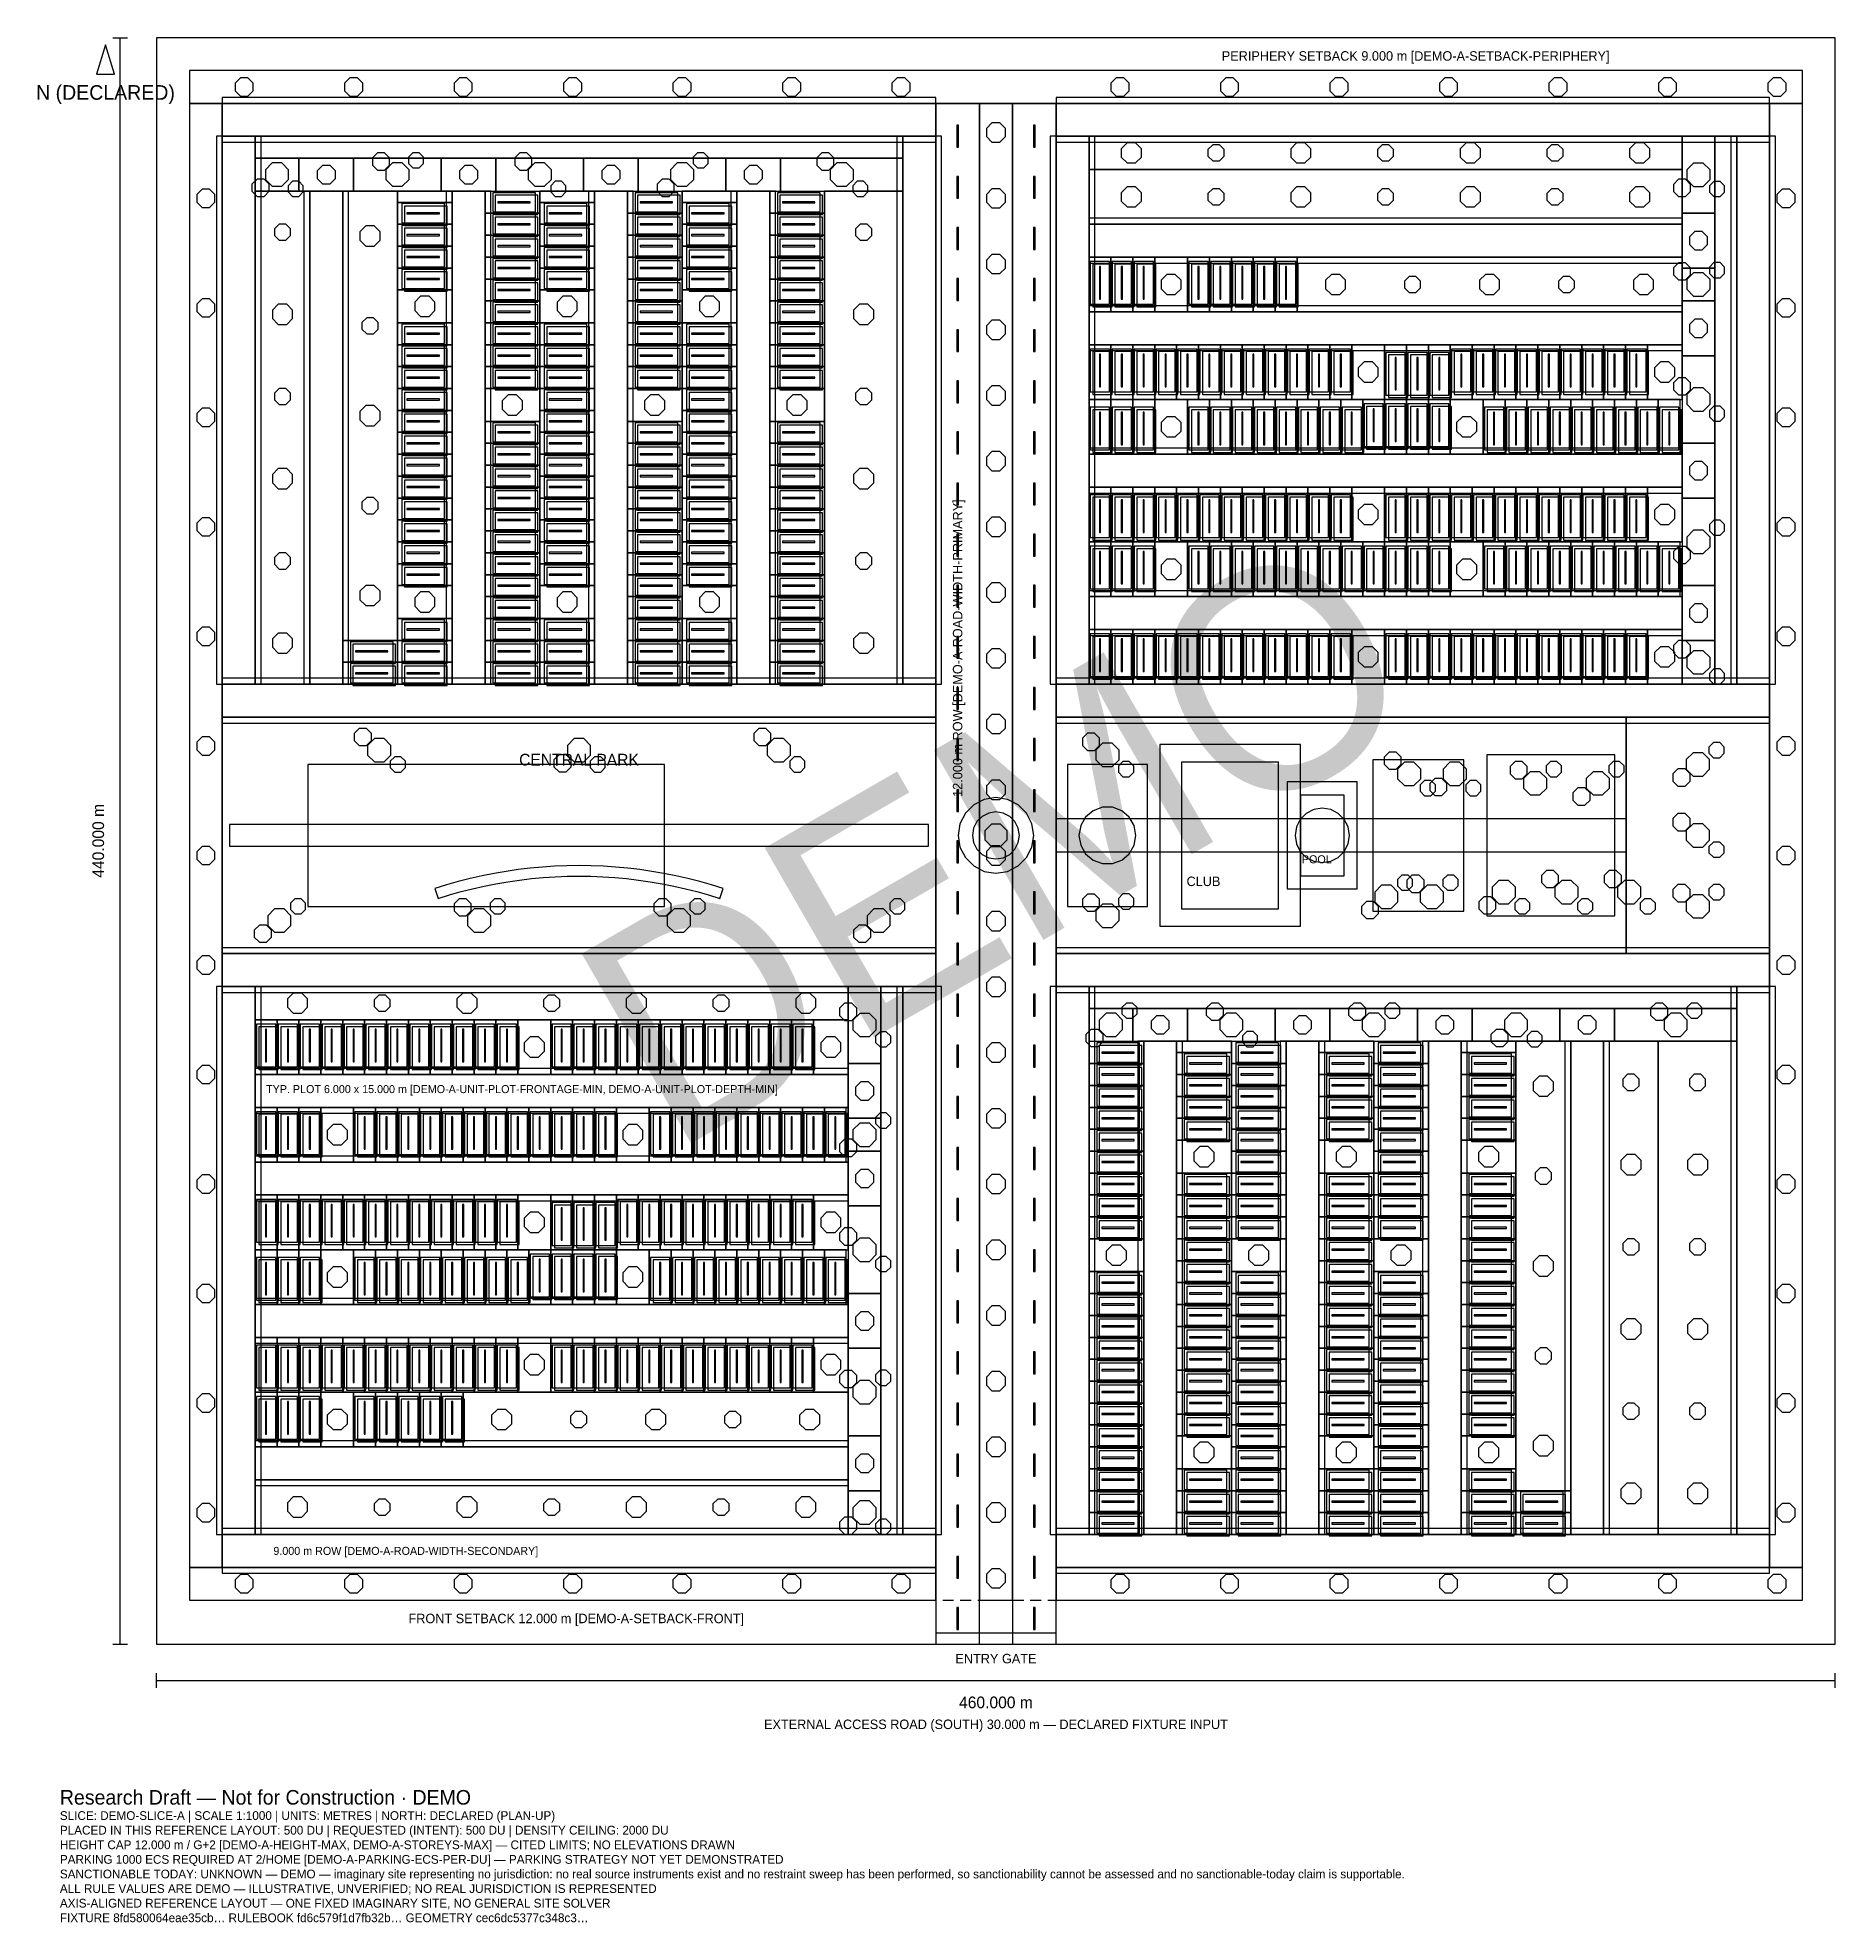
# Model space of a CAD drawing. Header units: metres. Extents: x -33 to 460, y -76 to 440.
import ezdxf
from ezdxf.enums import TextEntityAlignment as Align

# ---------------------------------------------------------------- set-up
doc = ezdxf.new("R2010")
doc.units = ezdxf.units.M
doc.linetypes.add('DASHED', pattern=[4.8, 3, -1.8])
for name, color, linetype in [('AMENITY', 40, 'CONTINUOUS'), ('ANNOTATION', 7, 'CONTINUOUS'), ('BUILDING', 34, 'CONTINUOUS'), ('CLUB', 32, 'CONTINUOUS'), ('DIMENSION', 2, 'CONTINUOUS'), ('ENVELOPE', 1, 'DASHED'), ('GATE', 6, 'CONTINUOUS'), ('GREEN', 3, 'CONTINUOUS'), ('LAWN', 3, 'CONTINUOUS'), ('MARKING', 7, 'CONTINUOUS'), ('PAVING', 9, 'CONTINUOUS'), ('PLOT', 30, 'CONTINUOUS'), ('POOL', 5, 'CONTINUOUS'), ('ROAD-PRIMARY', 8, 'CONTINUOUS'), ('ROAD-SECONDARY', 9, 'CONTINUOUS'), ('SHADOW', 8, 'CONTINUOUS'), ('SITE', 7, 'CONTINUOUS'), ('TEXT', 7, 'CONTINUOUS'), ('TREE', 3, 'CONTINUOUS'), ('WATER', 5, 'CONTINUOUS'), ('WATERMARK', 8, 'CONTINUOUS')]:
    doc.layers.add(name, color=color, linetype=linetype)

msp = doc.modelspace()

# ---------------------------------------------------------------- texts
at = {"layer": 'ANNOTATION'}
msp.add_text('N (DECLARED)', height=4, dxfattribs=at).set_placement((-14, 425), align=Align.MIDDLE_CENTER)
for s, height, p in [('Research Draft — Not for Construction · DEMO', 4, (-26.5, -42)), ('SLICE: DEMO-SLICE-A | SCALE 1:1000 | UNITS: METRES | NORTH: DECLARED (PLAN-UP)', 2.4, (-26.5, -47)), ('PLACED IN THIS REFERENCE LAYOUT: 500 DU | REQUESTED (INTENT): 500 DU | DENSITY CEILING: 2000 DU', 2.4, (-26.5, -51)), ('HEIGHT CAP 12.000 m / G+2 [DEMO-A-HEIGHT-MAX, DEMO-A-STOREYS-MAX] — CITED LIMITS; NO ELEVATIONS DRAWN', 2.4, (-26.5, -55)), ('SANCTIONABLE TODAY: UNKNOWN — DEMO — imaginary site representing no jurisdiction: no real source instruments exist and no restraint sweep has been performed, so sanctionability cannot be assessed and no sanctionable-today claim is supportable.', 2.4, (-26.5, -63)), ('PARKING 1000 ECS REQUIRED AT 2/HOME [DEMO-A-PARKING-ECS-PER-DU] — PARKING STRATEGY NOT YET DEMONSTRATED', 2.4, (-26.5, -59)), ('ALL RULE VALUES ARE DEMO — ILLUSTRATIVE, UNVERIFIED; NO REAL JURISDICTION IS REPRESENTED', 2.4, (-26.5, -67)), ('AXIS-ALIGNED REFERENCE LAYOUT — ONE FIXED IMAGINARY SITE, NO GENERAL SITE SOLVER', 2.4, (-26.5, -71)), ('FIXTURE 8fd580064eae35cb… RULEBOOK fd6c579f1d7fb32b… GEOMETRY cec6dc5377c348c3…', 2.4, (-26.5, -75))]:
    msp.add_text(s, height=height, dxfattribs=at).set_placement(p, align=Align.MIDDLE_LEFT)
at = {"layer": 'DIMENSION'}
for s, height, p in [('PERIPHERY SETBACK 9.000 m [DEMO-A-SETBACK-PERIPHERY]', 2.6, (345, 435)), ('FRONT SETBACK 12.000 m [DEMO-A-SETBACK-FRONT]', 2.6, (115, 7)), ('460.000 m', 3.2, (230, -16)), ('EXTERNAL ACCESS ROAD (SOUTH) 30.000 m — DECLARED FIXTURE INPUT', 2.6, (230, -22))]:
    msp.add_text(s, height=height, dxfattribs=at).set_placement(p, align=Align.MIDDLE_CENTER)
for s, height, p in [('12.000 m ROW [DEMO-A-ROAD-WIDTH-PRIMARY]', 2.6, (219.5, 272.8)), ('440.000 m', 3.2, (-16, 220))]:
    msp.add_text(s, height=height, rotation=90, dxfattribs=at).set_placement(p, align=Align.MIDDLE_CENTER)
for s, p in [('TYP. PLOT 6.000 x 15.000 m [DEMO-A-UNIT-PLOT-FRONTAGE-MIN, DEMO-A-UNIT-PLOT-DEPTH-MIN]', (30, 152)), ('9.000 m ROW [DEMO-A-ROAD-WIDTH-SECONDARY]', (32, 25.5))]:
    msp.add_text(s, height=2.2, dxfattribs=at).set_placement(p, align=Align.MIDDLE_LEFT)
at = {"layer": 'TEXT'}
for s, height, p in [('CENTRAL PARK', 3.2, (115.75, 242.236)), ('POOL', 2.2, (317.918, 214.9516)), ('CLUB', 2.6, (286.864, 208.912)), ('ENTRY GATE', 2.6, (230, -4))]:
    msp.add_text(s, height=height, dxfattribs=at).set_placement(p, align=Align.MIDDLE_CENTER)
at = {"layer": 'WATERMARK'}
msp.add_text('DEMO', height=60, rotation=30, dxfattribs=at).set_placement((230, 220), align=Align.MIDDLE_CENTER)

# ---------------------------------------------------------------- linework, layer by layer
at = {"layer": 'AMENITY'}
msp.add_lwpolyline([(246.5, 189.1), (402.7, 189.1), (402.7, 253.9), (246.5, 253.9)], close=True, dxfattribs=at)
at = {"layer": 'ANNOTATION'}
msp.add_lwpolyline([(-16.5, 430), (-11.5, 430), (-14, 438)], close=True, dxfattribs=at)
at = {"layer": 'BUILDING'}
for points in [[(92.1, 392.26), (103.8, 392.26), (103.8, 397.54), (92.1, 397.54)], [(131.1, 392.26), (142.8, 392.26), (142.8, 397.54), (131.1, 397.54)], [(170.1, 392.26), (181.8, 392.26), (181.8, 397.54), (170.1, 397.54)], [(67.2, 389.26), (78.9, 389.26), (78.9, 394.54), (67.2, 394.54)], [(106.2, 389.26), (117.9, 389.26), (117.9, 394.54), (106.2, 394.54)], [(145.2, 389.26), (156.9, 389.26), (156.9, 394.54), (145.2, 394.54)], [(67.2, 383.26), (78.9, 383.26), (78.9, 388.54), (67.2, 388.54)], [(92.1, 386.26), (103.8, 386.26), (103.8, 391.54), (92.1, 391.54)], [(106.2, 383.26), (117.9, 383.26), (117.9, 388.54), (106.2, 388.54)], [(131.1, 386.26), (142.8, 386.26), (142.8, 391.54), (131.1, 391.54)], [(145.2, 383.26), (156.9, 383.26), (156.9, 388.54), (145.2, 388.54)], [(170.1, 386.26), (181.8, 386.26), (181.8, 391.54), (170.1, 391.54)], [(67.2, 377.26), (78.9, 377.26), (78.9, 382.54), (67.2, 382.54)], [(92.1, 380.26), (103.8, 380.26), (103.8, 385.54), (92.1, 385.54)], [(106.2, 377.26), (117.9, 377.26), (117.9, 382.54), (106.2, 382.54)], [(131.1, 380.26), (142.8, 380.26), (142.8, 385.54), (131.1, 385.54)], [(145.2, 377.26), (156.9, 377.26), (156.9, 382.54), (145.2, 382.54)], [(170.1, 380.26), (181.8, 380.26), (181.8, 385.54), (170.1, 385.54)], [(92.1, 374.26), (103.8, 374.26), (103.8, 379.54), (92.1, 379.54)], [(131.1, 374.26), (142.8, 374.26), (142.8, 379.54), (131.1, 379.54)], [(170.1, 374.26), (181.8, 374.26), (181.8, 379.54), (170.1, 379.54)], [(255.86, 367), (261.14, 367), (261.14, 378.7), (255.86, 378.7)], [(261.86, 367), (267.14, 367), (267.14, 378.7), (261.86, 378.7)], [(267.86, 367), (273.14, 367), (273.14, 378.7), (267.86, 378.7)], [(282.86, 367), (288.14, 367), (288.14, 378.7), (282.86, 378.7)], [(288.86, 367), (294.14, 367), (294.14, 378.7), (288.86, 378.7)], [(294.86, 367), (300.14, 367), (300.14, 378.7), (294.86, 378.7)], [(300.86, 367), (306.14, 367), (306.14, 378.7), (300.86, 378.7)], [(306.86, 367), (312.14, 367), (312.14, 378.7), (306.86, 378.7)], [(67.2, 371.26), (78.9, 371.26), (78.9, 376.54), (67.2, 376.54)], [(92.1, 368.26), (103.8, 368.26), (103.8, 373.54), (92.1, 373.54)], [(106.2, 371.26), (117.9, 371.26), (117.9, 376.54), (106.2, 376.54)], [(131.1, 368.26), (142.8, 368.26), (142.8, 373.54), (131.1, 373.54)], [(145.2, 371.26), (156.9, 371.26), (156.9, 376.54), (145.2, 376.54)], [(170.1, 368.26), (181.8, 368.26), (181.8, 373.54), (170.1, 373.54)], [(92.1, 362.26), (103.8, 362.26), (103.8, 367.54), (92.1, 367.54)], [(131.1, 362.26), (142.8, 362.26), (142.8, 367.54), (131.1, 367.54)], [(170.1, 362.26), (181.8, 362.26), (181.8, 367.54), (170.1, 367.54)], [(67.2, 356.26), (78.9, 356.26), (78.9, 361.54), (67.2, 361.54)], [(92.1, 356.26), (103.8, 356.26), (103.8, 361.54), (92.1, 361.54)], [(106.2, 356.26), (117.9, 356.26), (117.9, 361.54), (106.2, 361.54)], [(131.1, 356.26), (142.8, 356.26), (142.8, 361.54), (131.1, 361.54)], [(145.2, 356.26), (156.9, 356.26), (156.9, 361.54), (145.2, 361.54)], [(170.1, 356.26), (181.8, 356.26), (181.8, 361.54), (170.1, 361.54)], [(67.2, 350.26), (78.9, 350.26), (78.9, 355.54), (67.2, 355.54)], [(92.1, 350.26), (103.8, 350.26), (103.8, 355.54), (92.1, 355.54)], [(106.2, 350.26), (117.9, 350.26), (117.9, 355.54), (106.2, 355.54)], [(131.1, 350.26), (142.8, 350.26), (142.8, 355.54), (131.1, 355.54)], [(145.2, 350.26), (156.9, 350.26), (156.9, 355.54), (145.2, 355.54)], [(170.1, 350.26), (181.8, 350.26), (181.8, 355.54), (170.1, 355.54)], [(255.86, 343), (261.14, 343), (261.14, 354.7), (255.86, 354.7)], [(261.86, 343), (267.14, 343), (267.14, 354.7), (261.86, 354.7)], [(267.86, 343), (273.14, 343), (273.14, 354.7), (267.86, 354.7)], [(273.86, 343), (279.14, 343), (279.14, 354.7), (273.86, 354.7)], [(279.86, 343), (285.14, 343), (285.14, 354.7), (279.86, 354.7)], [(285.86, 343), (291.14, 343), (291.14, 354.7), (285.86, 354.7)], [(291.86, 343), (297.14, 343), (297.14, 354.7), (291.86, 354.7)], [(297.86, 343), (303.14, 343), (303.14, 354.7), (297.86, 354.7)], [(303.86, 343), (309.14, 343), (309.14, 354.7), (303.86, 354.7)], [(309.86, 343), (315.14, 343), (315.14, 354.7), (309.86, 354.7)], [(315.86, 343), (321.14, 343), (321.14, 354.7), (315.86, 354.7)], [(321.86, 343), (327.14, 343), (327.14, 354.7), (321.86, 354.7)], [(336.86, 342.1), (342.14, 342.1), (342.14, 353.8), (336.86, 353.8)], [(342.86, 342.1), (348.14, 342.1), (348.14, 353.8), (342.86, 353.8)], [(348.86, 342.1), (354.14, 342.1), (354.14, 353.8), (348.86, 353.8)], [(354.86, 343), (360.14, 343), (360.14, 354.7), (354.86, 354.7)], [(360.86, 343), (366.14, 343), (366.14, 354.7), (360.86, 354.7)], [(366.86, 343), (372.14, 343), (372.14, 354.7), (366.86, 354.7)], [(372.86, 343), (378.14, 343), (378.14, 354.7), (372.86, 354.7)], [(378.86, 343), (384.14, 343), (384.14, 354.7), (378.86, 354.7)], [(384.86, 343), (390.14, 343), (390.14, 354.7), (384.86, 354.7)], [(390.86, 343), (396.14, 343), (396.14, 354.7), (390.86, 354.7)], [(396.86, 343), (402.14, 343), (402.14, 354.7), (396.86, 354.7)], [(402.86, 343), (408.14, 343), (408.14, 354.7), (402.86, 354.7)], [(67.2, 344.26), (78.9, 344.26), (78.9, 349.54), (67.2, 349.54)], [(92.1, 344.26), (103.8, 344.26), (103.8, 349.54), (92.1, 349.54)], [(106.2, 344.26), (117.9, 344.26), (117.9, 349.54), (106.2, 349.54)], [(131.1, 344.26), (142.8, 344.26), (142.8, 349.54), (131.1, 349.54)], [(145.2, 344.26), (156.9, 344.26), (156.9, 349.54), (145.2, 349.54)], [(170.1, 344.26), (181.8, 344.26), (181.8, 349.54), (170.1, 349.54)], [(67.2, 338.26), (78.9, 338.26), (78.9, 343.54), (67.2, 343.54)], [(106.2, 338.26), (117.9, 338.26), (117.9, 343.54), (106.2, 343.54)], [(145.2, 338.26), (156.9, 338.26), (156.9, 343.54), (145.2, 343.54)], [(67.2, 332.26), (78.9, 332.26), (78.9, 337.54), (67.2, 337.54)], [(106.2, 332.26), (117.9, 332.26), (117.9, 337.54), (106.2, 337.54)], [(145.2, 332.26), (156.9, 332.26), (156.9, 337.54), (145.2, 337.54)], [(255.86, 327.1), (261.14, 327.1), (261.14, 338.8), (255.86, 338.8)], [(261.86, 327.1), (267.14, 327.1), (267.14, 338.8), (261.86, 338.8)], [(267.86, 327.1), (273.14, 327.1), (273.14, 338.8), (267.86, 338.8)], [(282.86, 327.1), (288.14, 327.1), (288.14, 338.8), (282.86, 338.8)], [(288.86, 327.1), (294.14, 327.1), (294.14, 338.8), (288.86, 338.8)], [(294.86, 327.1), (300.14, 327.1), (300.14, 338.8), (294.86, 338.8)], [(300.86, 327.1), (306.14, 327.1), (306.14, 338.8), (300.86, 338.8)], [(306.86, 327.1), (312.14, 327.1), (312.14, 338.8), (306.86, 338.8)], [(312.86, 327.1), (318.14, 327.1), (318.14, 338.8), (312.86, 338.8)], [(318.86, 327.1), (324.14, 327.1), (324.14, 338.8), (318.86, 338.8)], [(324.86, 327.1), (330.14, 327.1), (330.14, 338.8), (324.86, 338.8)], [(330.86, 328), (336.14, 328), (336.14, 339.7), (330.86, 339.7)], [(336.86, 328), (342.14, 328), (342.14, 339.7), (336.86, 339.7)], [(342.86, 328), (348.14, 328), (348.14, 339.7), (342.86, 339.7)], [(348.86, 328), (354.14, 328), (354.14, 339.7), (348.86, 339.7)], [(363.86, 327.1), (369.14, 327.1), (369.14, 338.8), (363.86, 338.8)], [(369.86, 327.1), (375.14, 327.1), (375.14, 338.8), (369.86, 338.8)], [(375.86, 327.1), (381.14, 327.1), (381.14, 338.8), (375.86, 338.8)], [(381.86, 327.1), (387.14, 327.1), (387.14, 338.8), (381.86, 338.8)], [(387.86, 327.1), (393.14, 327.1), (393.14, 338.8), (387.86, 338.8)], [(393.86, 327.1), (399.14, 327.1), (399.14, 338.8), (393.86, 338.8)], [(399.86, 327.1), (405.14, 327.1), (405.14, 338.8), (399.86, 338.8)], [(405.86, 327.1), (411.14, 327.1), (411.14, 338.8), (405.86, 338.8)], [(411.86, 327.1), (417.14, 327.1), (417.14, 338.8), (411.86, 338.8)], [(67.2, 326.26), (78.9, 326.26), (78.9, 331.54), (67.2, 331.54)], [(92.1, 329.26), (103.8, 329.26), (103.8, 334.54), (92.1, 334.54)], [(106.2, 326.26), (117.9, 326.26), (117.9, 331.54), (106.2, 331.54)], [(131.1, 329.26), (142.8, 329.26), (142.8, 334.54), (131.1, 334.54)], [(145.2, 326.26), (156.9, 326.26), (156.9, 331.54), (145.2, 331.54)], [(170.1, 329.26), (181.8, 329.26), (181.8, 334.54), (170.1, 334.54)], [(67.2, 320.26), (78.9, 320.26), (78.9, 325.54), (67.2, 325.54)], [(92.1, 323.26), (103.8, 323.26), (103.8, 328.54), (92.1, 328.54)], [(106.2, 320.26), (117.9, 320.26), (117.9, 325.54), (106.2, 325.54)], [(131.1, 323.26), (142.8, 323.26), (142.8, 328.54), (131.1, 328.54)], [(145.2, 320.26), (156.9, 320.26), (156.9, 325.54), (145.2, 325.54)], [(170.1, 323.26), (181.8, 323.26), (181.8, 328.54), (170.1, 328.54)], [(92.1, 317.26), (103.8, 317.26), (103.8, 322.54), (92.1, 322.54)], [(131.1, 317.26), (142.8, 317.26), (142.8, 322.54), (131.1, 322.54)], [(170.1, 317.26), (181.8, 317.26), (181.8, 322.54), (170.1, 322.54)], [(67.2, 314.26), (78.9, 314.26), (78.9, 319.54), (67.2, 319.54)], [(92.1, 311.26), (103.8, 311.26), (103.8, 316.54), (92.1, 316.54)], [(106.2, 314.26), (117.9, 314.26), (117.9, 319.54), (106.2, 319.54)], [(131.1, 311.26), (142.8, 311.26), (142.8, 316.54), (131.1, 316.54)], [(145.2, 314.26), (156.9, 314.26), (156.9, 319.54), (145.2, 319.54)], [(170.1, 311.26), (181.8, 311.26), (181.8, 316.54), (170.1, 316.54)], [(67.2, 308.26), (78.9, 308.26), (78.9, 313.54), (67.2, 313.54)], [(92.1, 305.26), (103.8, 305.26), (103.8, 310.54), (92.1, 310.54)], [(106.2, 308.26), (117.9, 308.26), (117.9, 313.54), (106.2, 313.54)], [(131.1, 305.26), (142.8, 305.26), (142.8, 310.54), (131.1, 310.54)], [(145.2, 308.26), (156.9, 308.26), (156.9, 313.54), (145.2, 313.54)], [(170.1, 305.26), (181.8, 305.26), (181.8, 310.54), (170.1, 310.54)], [(255.86, 303.1), (261.14, 303.1), (261.14, 314.8), (255.86, 314.8)], [(261.86, 303.1), (267.14, 303.1), (267.14, 314.8), (261.86, 314.8)], [(267.86, 303.1), (273.14, 303.1), (273.14, 314.8), (267.86, 314.8)], [(273.86, 303.1), (279.14, 303.1), (279.14, 314.8), (273.86, 314.8)], [(279.86, 303.1), (285.14, 303.1), (285.14, 314.8), (279.86, 314.8)], [(285.86, 303.1), (291.14, 303.1), (291.14, 314.8), (285.86, 314.8)], [(291.86, 303.1), (297.14, 303.1), (297.14, 314.8), (291.86, 314.8)], [(297.86, 303.1), (303.14, 303.1), (303.14, 314.8), (297.86, 314.8)], [(303.86, 303.1), (309.14, 303.1), (309.14, 314.8), (303.86, 314.8)], [(309.86, 303.1), (315.14, 303.1), (315.14, 314.8), (309.86, 314.8)], [(315.86, 303.1), (321.14, 303.1), (321.14, 314.8), (315.86, 314.8)], [(321.86, 303.1), (327.14, 303.1), (327.14, 314.8), (321.86, 314.8)], [(336.86, 303.1), (342.14, 303.1), (342.14, 314.8), (336.86, 314.8)], [(342.86, 303.1), (348.14, 303.1), (348.14, 314.8), (342.86, 314.8)], [(348.86, 303.1), (354.14, 303.1), (354.14, 314.8), (348.86, 314.8)], [(354.86, 303.1), (360.14, 303.1), (360.14, 314.8), (354.86, 314.8)], [(360.86, 303.1), (366.14, 303.1), (366.14, 314.8), (360.86, 314.8)], [(366.86, 303.1), (372.14, 303.1), (372.14, 314.8), (366.86, 314.8)], [(372.86, 303.1), (378.14, 303.1), (378.14, 314.8), (372.86, 314.8)], [(378.86, 303.1), (384.14, 303.1), (384.14, 314.8), (378.86, 314.8)], [(384.86, 303.1), (390.14, 303.1), (390.14, 314.8), (384.86, 314.8)], [(390.86, 303.1), (396.14, 303.1), (396.14, 314.8), (390.86, 314.8)], [(396.86, 303.1), (402.14, 303.1), (402.14, 314.8), (396.86, 314.8)], [(402.86, 303.1), (408.14, 303.1), (408.14, 314.8), (402.86, 314.8)], [(67.2, 302.26), (78.9, 302.26), (78.9, 307.54), (67.2, 307.54)], [(106.2, 302.26), (117.9, 302.26), (117.9, 307.54), (106.2, 307.54)], [(145.2, 302.26), (156.9, 302.26), (156.9, 307.54), (145.2, 307.54)], [(67.2, 296.26), (78.9, 296.26), (78.9, 301.54), (67.2, 301.54)], [(92.1, 299.26), (103.8, 299.26), (103.8, 304.54), (92.1, 304.54)], [(106.2, 296.26), (117.9, 296.26), (117.9, 301.54), (106.2, 301.54)], [(131.1, 299.26), (142.8, 299.26), (142.8, 304.54), (131.1, 304.54)], [(145.2, 296.26), (156.9, 296.26), (156.9, 301.54), (145.2, 301.54)], [(170.1, 299.26), (181.8, 299.26), (181.8, 304.54), (170.1, 304.54)], [(255.86, 289), (261.14, 289), (261.14, 300.7), (255.86, 300.7)], [(261.86, 289), (267.14, 289), (267.14, 300.7), (261.86, 300.7)], [(267.86, 289), (273.14, 289), (273.14, 300.7), (267.86, 300.7)], [(282.86, 289), (288.14, 289), (288.14, 300.7), (282.86, 300.7)], [(288.86, 289), (294.14, 289), (294.14, 300.7), (288.86, 300.7)], [(294.86, 289), (300.14, 289), (300.14, 300.7), (294.86, 300.7)], [(300.86, 289), (306.14, 289), (306.14, 300.7), (300.86, 300.7)], [(306.86, 289), (312.14, 289), (312.14, 300.7), (306.86, 300.7)], [(312.86, 289), (318.14, 289), (318.14, 300.7), (312.86, 300.7)], [(318.86, 289), (324.14, 289), (324.14, 300.7), (318.86, 300.7)], [(324.86, 289), (330.14, 289), (330.14, 300.7), (324.86, 300.7)], [(330.86, 289), (336.14, 289), (336.14, 300.7), (330.86, 300.7)], [(336.86, 289), (342.14, 289), (342.14, 300.7), (336.86, 300.7)], [(342.86, 289), (348.14, 289), (348.14, 300.7), (342.86, 300.7)], [(348.86, 289), (354.14, 289), (354.14, 300.7), (348.86, 300.7)], [(363.86, 289), (369.14, 289), (369.14, 300.7), (363.86, 300.7)], [(369.86, 289), (375.14, 289), (375.14, 300.7), (369.86, 300.7)], [(375.86, 289), (381.14, 289), (381.14, 300.7), (375.86, 300.7)], [(381.86, 289), (387.14, 289), (387.14, 300.7), (381.86, 300.7)], [(387.86, 289), (393.14, 289), (393.14, 300.7), (387.86, 300.7)], [(393.86, 289), (399.14, 289), (399.14, 300.7), (393.86, 300.7)], [(399.86, 289), (405.14, 289), (405.14, 300.7), (399.86, 300.7)], [(405.86, 289), (411.14, 289), (411.14, 300.7), (405.86, 300.7)], [(411.86, 289), (417.14, 289), (417.14, 300.7), (411.86, 300.7)], [(67.2, 290.26), (78.9, 290.26), (78.9, 295.54), (67.2, 295.54)], [(92.1, 293.26), (103.8, 293.26), (103.8, 298.54), (92.1, 298.54)], [(106.2, 290.26), (117.9, 290.26), (117.9, 295.54), (106.2, 295.54)], [(131.1, 293.26), (142.8, 293.26), (142.8, 298.54), (131.1, 298.54)], [(145.2, 290.26), (156.9, 290.26), (156.9, 295.54), (145.2, 295.54)], [(170.1, 293.26), (181.8, 293.26), (181.8, 298.54), (170.1, 298.54)], [(92.1, 287.26), (103.8, 287.26), (103.8, 292.54), (92.1, 292.54)], [(131.1, 287.26), (142.8, 287.26), (142.8, 292.54), (131.1, 292.54)], [(170.1, 287.26), (181.8, 287.26), (181.8, 292.54), (170.1, 292.54)], [(92.1, 281.26), (103.8, 281.26), (103.8, 286.54), (92.1, 286.54)], [(131.1, 281.26), (142.8, 281.26), (142.8, 286.54), (131.1, 286.54)], [(170.1, 281.26), (181.8, 281.26), (181.8, 286.54), (170.1, 286.54)], [(67.2, 275.26), (78.9, 275.26), (78.9, 280.54), (67.2, 280.54)], [(92.1, 275.26), (103.8, 275.26), (103.8, 280.54), (92.1, 280.54)], [(106.2, 275.26), (117.9, 275.26), (117.9, 280.54), (106.2, 280.54)], [(131.1, 275.26), (142.8, 275.26), (142.8, 280.54), (131.1, 280.54)], [(145.2, 275.26), (156.9, 275.26), (156.9, 280.54), (145.2, 280.54)], [(170.1, 275.26), (181.8, 275.26), (181.8, 280.54), (170.1, 280.54)], [(53.1, 269.26), (64.8, 269.26), (64.8, 274.54), (53.1, 274.54)], [(67.2, 269.26), (78.9, 269.26), (78.9, 274.54), (67.2, 274.54)], [(92.1, 269.26), (103.8, 269.26), (103.8, 274.54), (92.1, 274.54)], [(106.2, 269.26), (117.9, 269.26), (117.9, 274.54), (106.2, 274.54)], [(131.1, 269.26), (142.8, 269.26), (142.8, 274.54), (131.1, 274.54)], [(145.2, 269.26), (156.9, 269.26), (156.9, 274.54), (145.2, 274.54)], [(170.1, 269.26), (181.8, 269.26), (181.8, 274.54), (170.1, 274.54)], [(255.86, 265), (261.14, 265), (261.14, 276.7), (255.86, 276.7)], [(261.86, 265), (267.14, 265), (267.14, 276.7), (261.86, 276.7)], [(267.86, 265), (273.14, 265), (273.14, 276.7), (267.86, 276.7)], [(273.86, 265), (279.14, 265), (279.14, 276.7), (273.86, 276.7)], [(279.86, 265), (285.14, 265), (285.14, 276.7), (279.86, 276.7)], [(285.86, 265), (291.14, 265), (291.14, 276.7), (285.86, 276.7)], [(291.86, 265), (297.14, 265), (297.14, 276.7), (291.86, 276.7)], [(297.86, 265), (303.14, 265), (303.14, 276.7), (297.86, 276.7)], [(303.86, 265), (309.14, 265), (309.14, 276.7), (303.86, 276.7)], [(309.86, 265), (315.14, 265), (315.14, 276.7), (309.86, 276.7)], [(315.86, 265), (321.14, 265), (321.14, 276.7), (315.86, 276.7)], [(321.86, 265), (327.14, 265), (327.14, 276.7), (321.86, 276.7)], [(336.86, 265), (342.14, 265), (342.14, 276.7), (336.86, 276.7)], [(342.86, 265), (348.14, 265), (348.14, 276.7), (342.86, 276.7)], [(348.86, 265), (354.14, 265), (354.14, 276.7), (348.86, 276.7)], [(354.86, 265), (360.14, 265), (360.14, 276.7), (354.86, 276.7)], [(360.86, 265), (366.14, 265), (366.14, 276.7), (360.86, 276.7)], [(366.86, 265), (372.14, 265), (372.14, 276.7), (366.86, 276.7)], [(372.86, 265), (378.14, 265), (378.14, 276.7), (372.86, 276.7)], [(378.86, 265), (384.14, 265), (384.14, 276.7), (378.86, 276.7)], [(384.86, 265), (390.14, 265), (390.14, 276.7), (384.86, 276.7)], [(390.86, 265), (396.14, 265), (396.14, 276.7), (390.86, 276.7)], [(396.86, 265), (402.14, 265), (402.14, 276.7), (396.86, 276.7)], [(402.86, 265), (408.14, 265), (408.14, 276.7), (402.86, 276.7)], [(53.1, 263.26), (64.8, 263.26), (64.8, 268.54), (53.1, 268.54)], [(67.2, 263.26), (78.9, 263.26), (78.9, 268.54), (67.2, 268.54)], [(92.1, 263.26), (103.8, 263.26), (103.8, 268.54), (92.1, 268.54)], [(106.2, 263.26), (117.9, 263.26), (117.9, 268.54), (106.2, 268.54)], [(131.1, 263.26), (142.8, 263.26), (142.8, 268.54), (131.1, 268.54)], [(145.2, 263.26), (156.9, 263.26), (156.9, 268.54), (145.2, 268.54)], [(170.1, 263.26), (181.8, 263.26), (181.8, 268.54), (170.1, 268.54)], [(27.36, 158.1), (32.64, 158.1), (32.64, 169.8), (27.36, 169.8)], [(33.36, 158.1), (38.64, 158.1), (38.64, 169.8), (33.36, 169.8)], [(39.36, 158.1), (44.64, 158.1), (44.64, 169.8), (39.36, 169.8)], [(45.36, 158.1), (50.64, 158.1), (50.64, 169.8), (45.36, 169.8)], [(51.36, 158.1), (56.64, 158.1), (56.64, 169.8), (51.36, 169.8)], [(57.36, 158.1), (62.64, 158.1), (62.64, 169.8), (57.36, 169.8)], [(63.36, 158.1), (68.64, 158.1), (68.64, 169.8), (63.36, 169.8)], [(69.36, 158.1), (74.64, 158.1), (74.64, 169.8), (69.36, 169.8)], [(75.36, 158.1), (80.64, 158.1), (80.64, 169.8), (75.36, 169.8)], [(81.36, 158.1), (86.64, 158.1), (86.64, 169.8), (81.36, 169.8)], [(87.36, 158.1), (92.64, 158.1), (92.64, 169.8), (87.36, 169.8)], [(93.36, 158.1), (98.64, 158.1), (98.64, 169.8), (93.36, 169.8)], [(108.36, 158.1), (113.64, 158.1), (113.64, 169.8), (108.36, 169.8)], [(114.36, 158.1), (119.64, 158.1), (119.64, 169.8), (114.36, 169.8)], [(120.36, 158.1), (125.64, 158.1), (125.64, 169.8), (120.36, 169.8)], [(126.36, 158.1), (131.64, 158.1), (131.64, 169.8), (126.36, 169.8)], [(132.36, 158.1), (137.64, 158.1), (137.64, 169.8), (132.36, 169.8)], [(138.36, 158.1), (143.64, 158.1), (143.64, 169.8), (138.36, 169.8)], [(144.36, 158.1), (149.64, 158.1), (149.64, 169.8), (144.36, 169.8)], [(150.36, 158.1), (155.64, 158.1), (155.64, 169.8), (150.36, 169.8)], [(156.36, 158.1), (161.64, 158.1), (161.64, 169.8), (156.36, 169.8)], [(162.36, 158.1), (167.64, 158.1), (167.64, 169.8), (162.36, 169.8)], [(168.36, 158.1), (173.64, 158.1), (173.64, 169.8), (168.36, 169.8)], [(174.36, 158.1), (179.64, 158.1), (179.64, 169.8), (174.36, 169.8)], [(257.6, 159.36), (269.3, 159.36), (269.3, 164.64), (257.6, 164.64)], [(281.6, 156.36), (293.3, 156.36), (293.3, 161.64), (281.6, 161.64)], [(295.7, 159.36), (307.4, 159.36), (307.4, 164.64), (295.7, 164.64)], [(320.6, 156.36), (332.3, 156.36), (332.3, 161.64), (320.6, 161.64)], [(334.7, 159.36), (346.4, 159.36), (346.4, 164.64), (334.7, 164.64)], [(359.6, 156.36), (371.3, 156.36), (371.3, 161.64), (359.6, 161.64)], [(257.6, 153.36), (269.3, 153.36), (269.3, 158.64), (257.6, 158.64)], [(281.6, 150.36), (293.3, 150.36), (293.3, 155.64), (281.6, 155.64)], [(295.7, 153.36), (307.4, 153.36), (307.4, 158.64), (295.7, 158.64)], [(320.6, 150.36), (332.3, 150.36), (332.3, 155.64), (320.6, 155.64)], [(334.7, 153.36), (346.4, 153.36), (346.4, 158.64), (334.7, 158.64)], [(359.6, 150.36), (371.3, 150.36), (371.3, 155.64), (359.6, 155.64)], [(257.6, 147.36), (269.3, 147.36), (269.3, 152.64), (257.6, 152.64)], [(295.7, 147.36), (307.4, 147.36), (307.4, 152.64), (295.7, 152.64)], [(334.7, 147.36), (346.4, 147.36), (346.4, 152.64), (334.7, 152.64)], [(27.36, 134.1), (32.64, 134.1), (32.64, 145.8), (27.36, 145.8)], [(33.36, 134.1), (38.64, 134.1), (38.64, 145.8), (33.36, 145.8)], [(39.36, 134.1), (44.64, 134.1), (44.64, 145.8), (39.36, 145.8)], [(54.36, 134.1), (59.64, 134.1), (59.64, 145.8), (54.36, 145.8)], [(60.36, 134.1), (65.64, 134.1), (65.64, 145.8), (60.36, 145.8)], [(66.36, 134.1), (71.64, 134.1), (71.64, 145.8), (66.36, 145.8)], [(72.36, 134.1), (77.64, 134.1), (77.64, 145.8), (72.36, 145.8)], [(78.36, 134.1), (83.64, 134.1), (83.64, 145.8), (78.36, 145.8)], [(84.36, 134.1), (89.64, 134.1), (89.64, 145.8), (84.36, 145.8)], [(90.36, 134.1), (95.64, 134.1), (95.64, 145.8), (90.36, 145.8)], [(96.36, 134.1), (101.64, 134.1), (101.64, 145.8), (96.36, 145.8)], [(102.36, 134.1), (107.64, 134.1), (107.64, 145.8), (102.36, 145.8)], [(108.36, 134.1), (113.64, 134.1), (113.64, 145.8), (108.36, 145.8)], [(114.36, 134.1), (119.64, 134.1), (119.64, 145.8), (114.36, 145.8)], [(120.36, 134.1), (125.64, 134.1), (125.64, 145.8), (120.36, 145.8)], [(135.36, 134.1), (140.64, 134.1), (140.64, 145.8), (135.36, 145.8)], [(141.36, 134.1), (146.64, 134.1), (146.64, 145.8), (141.36, 145.8)], [(147.36, 134.1), (152.64, 134.1), (152.64, 145.8), (147.36, 145.8)], [(153.36, 134.1), (158.64, 134.1), (158.64, 145.8), (153.36, 145.8)], [(159.36, 134.1), (164.64, 134.1), (164.64, 145.8), (159.36, 145.8)], [(165.36, 134.1), (170.64, 134.1), (170.64, 145.8), (165.36, 145.8)], [(171.36, 134.1), (176.64, 134.1), (176.64, 145.8), (171.36, 145.8)], [(177.36, 134.1), (182.64, 134.1), (182.64, 145.8), (177.36, 145.8)], [(183.36, 134.1), (188.64, 134.1), (188.64, 145.8), (183.36, 145.8)], [(257.6, 141.36), (269.3, 141.36), (269.3, 146.64), (257.6, 146.64)], [(281.6, 144.36), (293.3, 144.36), (293.3, 149.64), (281.6, 149.64)], [(295.7, 141.36), (307.4, 141.36), (307.4, 146.64), (295.7, 146.64)], [(320.6, 144.36), (332.3, 144.36), (332.3, 149.64), (320.6, 149.64)], [(334.7, 141.36), (346.4, 141.36), (346.4, 146.64), (334.7, 146.64)], [(359.6, 144.36), (371.3, 144.36), (371.3, 149.64), (359.6, 149.64)], [(257.6, 135.36), (269.3, 135.36), (269.3, 140.64), (257.6, 140.64)], [(281.6, 138.36), (293.3, 138.36), (293.3, 143.64), (281.6, 143.64)], [(295.7, 135.36), (307.4, 135.36), (307.4, 140.64), (295.7, 140.64)], [(320.6, 138.36), (332.3, 138.36), (332.3, 143.64), (320.6, 143.64)], [(334.7, 135.36), (346.4, 135.36), (346.4, 140.64), (334.7, 140.64)], [(359.6, 138.36), (371.3, 138.36), (371.3, 143.64), (359.6, 143.64)], [(257.6, 129.36), (269.3, 129.36), (269.3, 134.64), (257.6, 134.64)], [(295.7, 129.36), (307.4, 129.36), (307.4, 134.64), (295.7, 134.64)], [(334.7, 129.36), (346.4, 129.36), (346.4, 134.64), (334.7, 134.64)], [(257.6, 123.36), (269.3, 123.36), (269.3, 128.64), (257.6, 128.64)], [(281.6, 123.36), (293.3, 123.36), (293.3, 128.64), (281.6, 128.64)], [(295.7, 123.36), (307.4, 123.36), (307.4, 128.64), (295.7, 128.64)], [(320.6, 123.36), (332.3, 123.36), (332.3, 128.64), (320.6, 128.64)], [(334.7, 123.36), (346.4, 123.36), (346.4, 128.64), (334.7, 128.64)], [(359.6, 123.36), (371.3, 123.36), (371.3, 128.64), (359.6, 128.64)], [(27.36, 110.1), (32.64, 110.1), (32.64, 121.8), (27.36, 121.8)], [(33.36, 110.1), (38.64, 110.1), (38.64, 121.8), (33.36, 121.8)], [(39.36, 110.1), (44.64, 110.1), (44.64, 121.8), (39.36, 121.8)], [(45.36, 110.1), (50.64, 110.1), (50.64, 121.8), (45.36, 121.8)], [(51.36, 110.1), (56.64, 110.1), (56.64, 121.8), (51.36, 121.8)], [(57.36, 110.1), (62.64, 110.1), (62.64, 121.8), (57.36, 121.8)], [(63.36, 110.1), (68.64, 110.1), (68.64, 121.8), (63.36, 121.8)], [(69.36, 110.1), (74.64, 110.1), (74.64, 121.8), (69.36, 121.8)], [(75.36, 110.1), (80.64, 110.1), (80.64, 121.8), (75.36, 121.8)], [(81.36, 110.1), (86.64, 110.1), (86.64, 121.8), (81.36, 121.8)], [(87.36, 110.1), (92.64, 110.1), (92.64, 121.8), (87.36, 121.8)], [(93.36, 110.1), (98.64, 110.1), (98.64, 121.8), (93.36, 121.8)], [(108.36, 109.2), (113.64, 109.2), (113.64, 120.9), (108.36, 120.9)], [(114.36, 109.2), (119.64, 109.2), (119.64, 120.9), (114.36, 120.9)], [(120.36, 109.2), (125.64, 109.2), (125.64, 120.9), (120.36, 120.9)], [(126.36, 110.1), (131.64, 110.1), (131.64, 121.8), (126.36, 121.8)], [(132.36, 110.1), (137.64, 110.1), (137.64, 121.8), (132.36, 121.8)], [(138.36, 110.1), (143.64, 110.1), (143.64, 121.8), (138.36, 121.8)], [(144.36, 110.1), (149.64, 110.1), (149.64, 121.8), (144.36, 121.8)], [(150.36, 110.1), (155.64, 110.1), (155.64, 121.8), (150.36, 121.8)], [(156.36, 110.1), (161.64, 110.1), (161.64, 121.8), (156.36, 121.8)], [(162.36, 110.1), (167.64, 110.1), (167.64, 121.8), (162.36, 121.8)], [(168.36, 110.1), (173.64, 110.1), (173.64, 121.8), (168.36, 121.8)], [(174.36, 110.1), (179.64, 110.1), (179.64, 121.8), (174.36, 121.8)], [(257.6, 117.36), (269.3, 117.36), (269.3, 122.64), (257.6, 122.64)], [(281.6, 117.36), (293.3, 117.36), (293.3, 122.64), (281.6, 122.64)], [(295.7, 117.36), (307.4, 117.36), (307.4, 122.64), (295.7, 122.64)], [(320.6, 117.36), (332.3, 117.36), (332.3, 122.64), (320.6, 122.64)], [(334.7, 117.36), (346.4, 117.36), (346.4, 122.64), (334.7, 122.64)], [(359.6, 117.36), (371.3, 117.36), (371.3, 122.64), (359.6, 122.64)], [(257.6, 111.36), (269.3, 111.36), (269.3, 116.64), (257.6, 116.64)], [(281.6, 111.36), (293.3, 111.36), (293.3, 116.64), (281.6, 116.64)], [(295.7, 111.36), (307.4, 111.36), (307.4, 116.64), (295.7, 116.64)], [(320.6, 111.36), (332.3, 111.36), (332.3, 116.64), (320.6, 116.64)], [(334.7, 111.36), (346.4, 111.36), (346.4, 116.64), (334.7, 116.64)], [(359.6, 111.36), (371.3, 111.36), (371.3, 116.64), (359.6, 116.64)], [(281.6, 105.36), (293.3, 105.36), (293.3, 110.64), (281.6, 110.64)], [(320.6, 105.36), (332.3, 105.36), (332.3, 110.64), (320.6, 110.64)], [(359.6, 105.36), (371.3, 105.36), (371.3, 110.64), (359.6, 110.64)], [(27.36, 94.2), (32.64, 94.2), (32.64, 105.9), (27.36, 105.9)], [(33.36, 94.2), (38.64, 94.2), (38.64, 105.9), (33.36, 105.9)], [(39.36, 94.2), (44.64, 94.2), (44.64, 105.9), (39.36, 105.9)], [(54.36, 94.2), (59.64, 94.2), (59.64, 105.9), (54.36, 105.9)], [(60.36, 94.2), (65.64, 94.2), (65.64, 105.9), (60.36, 105.9)], [(66.36, 94.2), (71.64, 94.2), (71.64, 105.9), (66.36, 105.9)], [(72.36, 94.2), (77.64, 94.2), (77.64, 105.9), (72.36, 105.9)], [(78.36, 94.2), (83.64, 94.2), (83.64, 105.9), (78.36, 105.9)], [(84.36, 94.2), (89.64, 94.2), (89.64, 105.9), (84.36, 105.9)], [(90.36, 94.2), (95.64, 94.2), (95.64, 105.9), (90.36, 105.9)], [(96.36, 94.2), (101.64, 94.2), (101.64, 105.9), (96.36, 105.9)], [(102.36, 95.1), (107.64, 95.1), (107.64, 106.8), (102.36, 106.8)], [(108.36, 95.1), (113.64, 95.1), (113.64, 106.8), (108.36, 106.8)], [(114.36, 95.1), (119.64, 95.1), (119.64, 106.8), (114.36, 106.8)], [(120.36, 95.1), (125.64, 95.1), (125.64, 106.8), (120.36, 106.8)], [(135.36, 94.2), (140.64, 94.2), (140.64, 105.9), (135.36, 105.9)], [(141.36, 94.2), (146.64, 94.2), (146.64, 105.9), (141.36, 105.9)], [(147.36, 94.2), (152.64, 94.2), (152.64, 105.9), (147.36, 105.9)], [(153.36, 94.2), (158.64, 94.2), (158.64, 105.9), (153.36, 105.9)], [(159.36, 94.2), (164.64, 94.2), (164.64, 105.9), (159.36, 105.9)], [(165.36, 94.2), (170.64, 94.2), (170.64, 105.9), (165.36, 105.9)], [(171.36, 94.2), (176.64, 94.2), (176.64, 105.9), (171.36, 105.9)], [(177.36, 94.2), (182.64, 94.2), (182.64, 105.9), (177.36, 105.9)], [(183.36, 94.2), (188.64, 94.2), (188.64, 105.9), (183.36, 105.9)], [(281.6, 99.36), (293.3, 99.36), (293.3, 104.64), (281.6, 104.64)], [(320.6, 99.36), (332.3, 99.36), (332.3, 104.64), (320.6, 104.64)], [(359.6, 99.36), (371.3, 99.36), (371.3, 104.64), (359.6, 104.64)], [(257.6, 96.36), (269.3, 96.36), (269.3, 101.64), (257.6, 101.64)], [(281.6, 93.36), (293.3, 93.36), (293.3, 98.64), (281.6, 98.64)], [(295.7, 96.36), (307.4, 96.36), (307.4, 101.64), (295.7, 101.64)], [(320.6, 93.36), (332.3, 93.36), (332.3, 98.64), (320.6, 98.64)], [(334.7, 96.36), (346.4, 96.36), (346.4, 101.64), (334.7, 101.64)], [(359.6, 93.36), (371.3, 93.36), (371.3, 98.64), (359.6, 98.64)], [(257.6, 90.36), (269.3, 90.36), (269.3, 95.64), (257.6, 95.64)], [(295.7, 90.36), (307.4, 90.36), (307.4, 95.64), (295.7, 95.64)], [(334.7, 90.36), (346.4, 90.36), (346.4, 95.64), (334.7, 95.64)], [(257.6, 84.36), (269.3, 84.36), (269.3, 89.64), (257.6, 89.64)], [(281.6, 87.36), (293.3, 87.36), (293.3, 92.64), (281.6, 92.64)], [(295.7, 84.36), (307.4, 84.36), (307.4, 89.64), (295.7, 89.64)], [(320.6, 87.36), (332.3, 87.36), (332.3, 92.64), (320.6, 92.64)], [(334.7, 84.36), (346.4, 84.36), (346.4, 89.64), (334.7, 89.64)], [(359.6, 87.36), (371.3, 87.36), (371.3, 92.64), (359.6, 92.64)], [(257.6, 78.36), (269.3, 78.36), (269.3, 83.64), (257.6, 83.64)], [(281.6, 81.36), (293.3, 81.36), (293.3, 86.64), (281.6, 86.64)], [(295.7, 78.36), (307.4, 78.36), (307.4, 83.64), (295.7, 83.64)], [(320.6, 81.36), (332.3, 81.36), (332.3, 86.64), (320.6, 86.64)], [(334.7, 78.36), (346.4, 78.36), (346.4, 83.64), (334.7, 83.64)], [(359.6, 81.36), (371.3, 81.36), (371.3, 86.64), (359.6, 86.64)], [(27.36, 70.2), (32.64, 70.2), (32.64, 81.9), (27.36, 81.9)], [(33.36, 70.2), (38.64, 70.2), (38.64, 81.9), (33.36, 81.9)], [(39.36, 70.2), (44.64, 70.2), (44.64, 81.9), (39.36, 81.9)], [(45.36, 70.2), (50.64, 70.2), (50.64, 81.9), (45.36, 81.9)], [(51.36, 70.2), (56.64, 70.2), (56.64, 81.9), (51.36, 81.9)], [(57.36, 70.2), (62.64, 70.2), (62.64, 81.9), (57.36, 81.9)], [(63.36, 70.2), (68.64, 70.2), (68.64, 81.9), (63.36, 81.9)], [(69.36, 70.2), (74.64, 70.2), (74.64, 81.9), (69.36, 81.9)], [(75.36, 70.2), (80.64, 70.2), (80.64, 81.9), (75.36, 81.9)], [(81.36, 70.2), (86.64, 70.2), (86.64, 81.9), (81.36, 81.9)], [(87.36, 70.2), (92.64, 70.2), (92.64, 81.9), (87.36, 81.9)], [(93.36, 70.2), (98.64, 70.2), (98.64, 81.9), (93.36, 81.9)], [(108.36, 70.2), (113.64, 70.2), (113.64, 81.9), (108.36, 81.9)], [(114.36, 70.2), (119.64, 70.2), (119.64, 81.9), (114.36, 81.9)], [(120.36, 70.2), (125.64, 70.2), (125.64, 81.9), (120.36, 81.9)], [(126.36, 70.2), (131.64, 70.2), (131.64, 81.9), (126.36, 81.9)], [(132.36, 70.2), (137.64, 70.2), (137.64, 81.9), (132.36, 81.9)], [(138.36, 70.2), (143.64, 70.2), (143.64, 81.9), (138.36, 81.9)], [(144.36, 70.2), (149.64, 70.2), (149.64, 81.9), (144.36, 81.9)], [(150.36, 70.2), (155.64, 70.2), (155.64, 81.9), (150.36, 81.9)], [(156.36, 70.2), (161.64, 70.2), (161.64, 81.9), (156.36, 81.9)], [(162.36, 70.2), (167.64, 70.2), (167.64, 81.9), (162.36, 81.9)], [(168.36, 70.2), (173.64, 70.2), (173.64, 81.9), (168.36, 81.9)], [(174.36, 70.2), (179.64, 70.2), (179.64, 81.9), (174.36, 81.9)], [(257.6, 72.36), (269.3, 72.36), (269.3, 77.64), (257.6, 77.64)], [(281.6, 75.36), (293.3, 75.36), (293.3, 80.64), (281.6, 80.64)], [(295.7, 72.36), (307.4, 72.36), (307.4, 77.64), (295.7, 77.64)], [(320.6, 75.36), (332.3, 75.36), (332.3, 80.64), (320.6, 80.64)], [(334.7, 72.36), (346.4, 72.36), (346.4, 77.64), (334.7, 77.64)], [(359.6, 75.36), (371.3, 75.36), (371.3, 80.64), (359.6, 80.64)], [(281.6, 69.36), (293.3, 69.36), (293.3, 74.64), (281.6, 74.64)], [(320.6, 69.36), (332.3, 69.36), (332.3, 74.64), (320.6, 74.64)], [(359.6, 69.36), (371.3, 69.36), (371.3, 74.64), (359.6, 74.64)], [(27.36, 56.1), (32.64, 56.1), (32.64, 67.8), (27.36, 67.8)], [(33.36, 56.1), (38.64, 56.1), (38.64, 67.8), (33.36, 67.8)], [(39.36, 56.1), (44.64, 56.1), (44.64, 67.8), (39.36, 67.8)], [(54.36, 56.1), (59.64, 56.1), (59.64, 67.8), (54.36, 67.8)], [(60.36, 56.1), (65.64, 56.1), (65.64, 67.8), (60.36, 67.8)], [(66.36, 56.1), (71.64, 56.1), (71.64, 67.8), (66.36, 67.8)], [(72.36, 56.1), (77.64, 56.1), (77.64, 67.8), (72.36, 67.8)], [(78.36, 56.1), (83.64, 56.1), (83.64, 67.8), (78.36, 67.8)], [(257.6, 66.36), (269.3, 66.36), (269.3, 71.64), (257.6, 71.64)], [(281.6, 63.36), (293.3, 63.36), (293.3, 68.64), (281.6, 68.64)], [(295.7, 66.36), (307.4, 66.36), (307.4, 71.64), (295.7, 71.64)], [(320.6, 63.36), (332.3, 63.36), (332.3, 68.64), (320.6, 68.64)], [(334.7, 66.36), (346.4, 66.36), (346.4, 71.64), (334.7, 71.64)], [(359.6, 63.36), (371.3, 63.36), (371.3, 68.64), (359.6, 68.64)], [(257.6, 60.36), (269.3, 60.36), (269.3, 65.64), (257.6, 65.64)], [(281.6, 57.36), (293.3, 57.36), (293.3, 62.64), (281.6, 62.64)], [(295.7, 60.36), (307.4, 60.36), (307.4, 65.64), (295.7, 65.64)], [(320.6, 57.36), (332.3, 57.36), (332.3, 62.64), (320.6, 62.64)], [(334.7, 60.36), (346.4, 60.36), (346.4, 65.64), (334.7, 65.64)], [(359.6, 57.36), (371.3, 57.36), (371.3, 62.64), (359.6, 62.64)], [(257.6, 54.36), (269.3, 54.36), (269.3, 59.64), (257.6, 59.64)], [(295.7, 54.36), (307.4, 54.36), (307.4, 59.64), (295.7, 59.64)], [(334.7, 54.36), (346.4, 54.36), (346.4, 59.64), (334.7, 59.64)], [(257.6, 48.36), (269.3, 48.36), (269.3, 53.64), (257.6, 53.64)], [(295.7, 48.36), (307.4, 48.36), (307.4, 53.64), (295.7, 53.64)], [(334.7, 48.36), (346.4, 48.36), (346.4, 53.64), (334.7, 53.64)], [(257.6, 42.36), (269.3, 42.36), (269.3, 47.64), (257.6, 47.64)], [(281.6, 42.36), (293.3, 42.36), (293.3, 47.64), (281.6, 47.64)], [(295.7, 42.36), (307.4, 42.36), (307.4, 47.64), (295.7, 47.64)], [(320.6, 42.36), (332.3, 42.36), (332.3, 47.64), (320.6, 47.64)], [(334.7, 42.36), (346.4, 42.36), (346.4, 47.64), (334.7, 47.64)], [(359.6, 42.36), (371.3, 42.36), (371.3, 47.64), (359.6, 47.64)], [(257.6, 36.36), (269.3, 36.36), (269.3, 41.64), (257.6, 41.64)], [(281.6, 36.36), (293.3, 36.36), (293.3, 41.64), (281.6, 41.64)], [(295.7, 36.36), (307.4, 36.36), (307.4, 41.64), (295.7, 41.64)], [(320.6, 36.36), (332.3, 36.36), (332.3, 41.64), (320.6, 41.64)], [(334.7, 36.36), (346.4, 36.36), (346.4, 41.64), (334.7, 41.64)], [(359.6, 36.36), (371.3, 36.36), (371.3, 41.64), (359.6, 41.64)], [(373.7, 36.36), (385.4, 36.36), (385.4, 41.64), (373.7, 41.64)], [(257.6, 30.36), (269.3, 30.36), (269.3, 35.64), (257.6, 35.64)], [(281.6, 30.36), (293.3, 30.36), (293.3, 35.64), (281.6, 35.64)], [(295.7, 30.36), (307.4, 30.36), (307.4, 35.64), (295.7, 35.64)], [(320.6, 30.36), (332.3, 30.36), (332.3, 35.64), (320.6, 35.64)], [(334.7, 30.36), (346.4, 30.36), (346.4, 35.64), (334.7, 35.64)], [(359.6, 30.36), (371.3, 30.36), (371.3, 35.64), (359.6, 35.64)], [(373.7, 30.36), (385.4, 30.36), (385.4, 35.64), (373.7, 35.64)]]:
    msp.add_lwpolyline(points, close=True, dxfattribs=at)
at = {"layer": 'CLUB'}
msp.add_lwpolyline([(280.864, 201.412), (307.418, 201.412), (307.418, 241.588), (280.864, 241.588)], close=True, dxfattribs=at)
at = {"layer": 'DIMENSION'}
for points in [[(-12, 440), (-8, 440)], [(-10, 0), (-10, 440)], [(-12, 0), (-8, 0)], [(0, -12), (0, -8)], [(0, -10), (460, -10)], [(460, -12), (460, -8)]]:
    msp.add_lwpolyline(points, dxfattribs=at)
at = {"layer": 'ENVELOPE'}
msp.add_lwpolyline([(9, 12), (451, 12), (451, 431), (9, 431)], close=True, dxfattribs=at)
at = {"layer": 'GATE'}
msp.add_lwpolyline([(213.5, 0), (246.5, 0), (246.5, 3), (213.5, 3)], close=True, dxfattribs=at)
at = {"layer": 'GREEN'}
for points in [[(9, 422), (451, 422), (451, 431), (9, 431)], [(9, 21), (18, 21), (18, 422), (9, 422)], [(225.5, 12), (234.5, 12), (234.5, 422), (225.5, 422)], [(442, 21), (451, 21), (451, 422), (442, 422)], [(27, 407), (204.5, 407), (204.5, 413), (27, 413)], [(255.5, 403.9), (418, 403.9), (418, 413), (255.5, 413)], [(418, 391.9), (427, 391.9), (427, 413), (418, 413)], [(427, 262.9), (433, 262.9), (433, 413), (427, 413)], [(27, 398), (39, 398), (39, 407), (27, 407)], [(54, 398), (78, 398), (78, 407), (54, 407)], [(93, 398), (117, 398), (117, 407), (93, 407)], [(132, 398), (156, 398), (156, 407), (132, 407)], [(171, 398), (204.5, 398), (204.5, 407), (171, 407)], [(255.5, 388.9), (418, 388.9), (418, 403.9), (255.5, 403.9)], [(27, 262.9), (42, 262.9), (42, 398), (27, 398)], [(51, 274.9), (66, 274.9), (66, 398), (51, 398)], [(66, 394.9), (81, 394.9), (81, 398), (66, 398)], [(105, 394.9), (120, 394.9), (120, 398), (105, 398)], [(144, 394.9), (159, 394.9), (159, 398), (144, 398)], [(183, 262.9), (204.5, 262.9), (204.5, 398), (183, 398)], [(273.5, 364.9), (282.5, 364.9), (282.5, 379.9), (273.5, 379.9)], [(312.5, 364.9), (418, 364.9), (418, 379.9), (312.5, 379.9)], [(418, 367.9), (427, 367.9), (427, 376.9), (418, 376.9)], [(66, 361.9), (81, 361.9), (81, 370.9), (66, 370.9)], [(105, 361.9), (120, 361.9), (120, 370.9), (105, 370.9)], [(144, 361.9), (159, 361.9), (159, 370.9), (144, 370.9)], [(327.5, 340.9), (336.5, 340.9), (336.5, 355.9), (327.5, 355.9)], [(408.5, 340.9), (418, 340.9), (418, 355.9), (408.5, 355.9)], [(418, 328.9), (427, 328.9), (427, 352.9), (418, 352.9)], [(90, 334.9), (105, 334.9), (105, 343.9), (90, 343.9)], [(129, 334.9), (144, 334.9), (144, 343.9), (129, 343.9)], [(168, 334.9), (183, 334.9), (183, 343.9), (168, 343.9)], [(273.5, 325.9), (282.5, 325.9), (282.5, 340.9), (273.5, 340.9)], [(354.5, 325.9), (363.5, 325.9), (363.5, 340.9), (354.5, 340.9)], [(327.5, 301.9), (336.5, 301.9), (336.5, 316.9), (327.5, 316.9)], [(408.5, 301.9), (418, 301.9), (418, 316.9), (408.5, 316.9)], [(418, 289.9), (427, 289.9), (427, 313.9), (418, 313.9)], [(273.5, 286.9), (282.5, 286.9), (282.5, 301.9), (273.5, 301.9)], [(354.5, 286.9), (363.5, 286.9), (363.5, 301.9), (354.5, 301.9)], [(66, 280.9), (81, 280.9), (81, 289.9), (66, 289.9)], [(105, 280.9), (120, 280.9), (120, 289.9), (105, 289.9)], [(144, 280.9), (159, 280.9), (159, 289.9), (144, 289.9)], [(327.5, 262.9), (336.5, 262.9), (336.5, 277.9), (327.5, 277.9)], [(408.5, 262.9), (418, 262.9), (418, 277.9), (408.5, 277.9)], [(418, 262.9), (427, 262.9), (427, 274.9), (418, 274.9)], [(18, 189.1), (213.5, 189.1), (213.5, 253.9), (18, 253.9)], [(402.7, 189.1), (442, 189.1), (442, 253.9), (402.7, 253.9)], [(27, 171), (189.5, 171), (189.5, 180.1), (27, 180.1)], [(189.5, 159), (198.5, 159), (198.5, 180.1), (189.5, 180.1)], [(198.5, 30), (204.5, 30), (204.5, 180.1), (198.5, 180.1)], [(255.5, 174.1), (433, 174.1), (433, 180.1), (255.5, 180.1)], [(99, 156), (108, 156), (108, 171), (99, 171)], [(180, 156), (189.5, 156), (189.5, 171), (180, 171)], [(255.5, 165.1), (267.5, 165.1), (267.5, 174.1), (255.5, 174.1)], [(282.5, 165.1), (306.5, 165.1), (306.5, 174.1), (282.5, 174.1)], [(321.5, 165.1), (345.5, 165.1), (345.5, 174.1), (321.5, 174.1)], [(360.5, 165.1), (384.5, 165.1), (384.5, 174.1), (360.5, 174.1)], [(399.5, 165.1), (433, 165.1), (433, 174.1), (399.5, 174.1)], [(279.5, 162), (294.5, 162), (294.5, 165.1), (279.5, 165.1)], [(318.5, 162), (333.5, 162), (333.5, 165.1), (318.5, 165.1)], [(357.5, 162), (372.5, 162), (372.5, 165.1), (357.5, 165.1)], [(372.5, 42), (387.5, 42), (387.5, 165.1), (372.5, 165.1)], [(396.5, 30), (411.5, 30), (411.5, 165.1), (396.5, 165.1)], [(411.5, 30), (433, 30), (433, 165.1), (411.5, 165.1)], [(45, 132), (54, 132), (54, 147), (45, 147)], [(126, 132), (135, 132), (135, 147), (126, 147)], [(189.5, 135), (198.5, 135), (198.5, 144), (189.5, 144)], [(279.5, 129), (294.5, 129), (294.5, 138), (279.5, 138)], [(318.5, 129), (333.5, 129), (333.5, 138), (318.5, 138)], [(357.5, 129), (372.5, 129), (372.5, 138), (357.5, 138)], [(99, 108), (108, 108), (108, 123), (99, 123)], [(180, 108), (189.5, 108), (189.5, 123), (180, 123)], [(189.5, 96), (198.5, 96), (198.5, 120), (189.5, 120)], [(255.5, 102), (270.5, 102), (270.5, 111), (255.5, 111)], [(294.5, 102), (309.5, 102), (309.5, 111), (294.5, 111)], [(333.5, 102), (348.5, 102), (348.5, 111), (333.5, 111)], [(45, 93), (54, 93), (54, 108), (45, 108)], [(126, 93), (135, 93), (135, 108), (126, 108)], [(99, 69), (108, 69), (108, 84), (99, 84)], [(180, 69), (189.5, 69), (189.5, 84), (180, 84)], [(189.5, 57), (198.5, 57), (198.5, 81), (189.5, 81)], [(45, 54), (54, 54), (54, 69), (45, 69)], [(84, 54), (189.5, 54), (189.5, 69), (84, 69)], [(279.5, 48), (294.5, 48), (294.5, 57), (279.5, 57)], [(318.5, 48), (333.5, 48), (333.5, 57), (318.5, 57)], [(357.5, 48), (372.5, 48), (372.5, 57), (357.5, 57)], [(27, 30), (189.5, 30), (189.5, 45), (27, 45)], [(189.5, 30), (198.5, 30), (198.5, 42), (189.5, 42)], [(9, 12), (213.5, 12), (213.5, 21), (9, 21)], [(246.5, 12), (451, 12), (451, 21), (246.5, 21)]]:
    msp.add_lwpolyline(points, close=True, dxfattribs=at)
at = {"layer": 'LAWN'}
for points in [[(364.468, 199.468), (399.576, 199.468), (399.576, 243.532), (364.468, 243.532)], [(41.46, 202.06), (139.21, 202.06), (139.21, 240.94), (41.46, 240.94)], [(333.228, 200.764), (358.22, 200.764), (358.22, 242.236), (333.228, 242.236)], [(236.42816, 221.5), (236.113543, 223.486411), (235.200491, 225.278378), (233.778378, 226.700491), (231.986411, 227.613543), (230, 227.92816), (228.013589, 227.613543), (226.221622, 226.700491), (224.799509, 225.278378), (223.886457, 223.486411), (223.57184, 221.5), (223.886457, 219.513589), (224.799509, 217.721622), (226.221622, 216.299509), (228.013589, 215.386457), (230, 215.07184), (231.986411, 215.386457), (233.778378, 216.299509), (235.200491, 217.721622), (236.113543, 219.513589)]]:
    msp.add_lwpolyline(points, close=True, dxfattribs=at)
at = {"layer": 'MARKING'}
for points in [[(219.3, 410), (219.7, 410), (219.7, 416), (219.3, 416)], [(240.3, 410), (240.7, 410), (240.7, 416), (240.3, 416)], [(219.3, 396), (219.7, 396), (219.7, 402), (219.3, 402)], [(240.3, 396), (240.7, 396), (240.7, 402), (240.3, 402)], [(93.504, 394.75), (102.396, 394.75), (102.396, 395.05), (93.504, 395.05)], [(132.504, 394.75), (141.396, 394.75), (141.396, 395.05), (132.504, 395.05)], [(171.504, 394.75), (180.396, 394.75), (180.396, 395.05), (171.504, 395.05)], [(68.604, 391.75), (77.496, 391.75), (77.496, 392.05), (68.604, 392.05)], [(93.504, 388.75), (102.396, 388.75), (102.396, 389.05), (93.504, 389.05)], [(107.604, 391.75), (116.496, 391.75), (116.496, 392.05), (107.604, 392.05)], [(132.504, 388.75), (141.396, 388.75), (141.396, 389.05), (132.504, 389.05)], [(146.604, 391.75), (155.496, 391.75), (155.496, 392.05), (146.604, 392.05)], [(171.504, 388.75), (180.396, 388.75), (180.396, 389.05), (171.504, 389.05)], [(219.3, 382), (219.7, 382), (219.7, 388), (219.3, 388)], [(240.3, 382), (240.7, 382), (240.7, 388), (240.3, 388)], [(68.604, 385.75), (77.496, 385.75), (77.496, 386.05), (68.604, 386.05)], [(93.504, 382.75), (102.396, 382.75), (102.396, 383.05), (93.504, 383.05)], [(107.604, 385.75), (116.496, 385.75), (116.496, 386.05), (107.604, 386.05)], [(132.504, 382.75), (141.396, 382.75), (141.396, 383.05), (132.504, 383.05)], [(146.604, 385.75), (155.496, 385.75), (155.496, 386.05), (146.604, 386.05)], [(171.504, 382.75), (180.396, 382.75), (180.396, 383.05), (171.504, 383.05)], [(68.604, 379.75), (77.496, 379.75), (77.496, 380.05), (68.604, 380.05)], [(93.504, 376.75), (102.396, 376.75), (102.396, 377.05), (93.504, 377.05)], [(107.604, 379.75), (116.496, 379.75), (116.496, 380.05), (107.604, 380.05)], [(132.504, 376.75), (141.396, 376.75), (141.396, 377.05), (132.504, 377.05)], [(146.604, 379.75), (155.496, 379.75), (155.496, 380.05), (146.604, 380.05)], [(171.504, 376.75), (180.396, 376.75), (180.396, 377.05), (171.504, 377.05)], [(258.35, 368.404), (258.65, 368.404), (258.65, 377.296), (258.35, 377.296)], [(264.35, 368.404), (264.65, 368.404), (264.65, 377.296), (264.35, 377.296)], [(270.35, 368.404), (270.65, 368.404), (270.65, 377.296), (270.35, 377.296)], [(285.35, 368.404), (285.65, 368.404), (285.65, 377.296), (285.35, 377.296)], [(291.35, 368.404), (291.65, 368.404), (291.65, 377.296), (291.35, 377.296)], [(297.35, 368.404), (297.65, 368.404), (297.65, 377.296), (297.35, 377.296)], [(303.35, 368.404), (303.65, 368.404), (303.65, 377.296), (303.35, 377.296)], [(309.35, 368.404), (309.65, 368.404), (309.65, 377.296), (309.35, 377.296)], [(68.604, 373.75), (77.496, 373.75), (77.496, 374.05), (68.604, 374.05)], [(107.604, 373.75), (116.496, 373.75), (116.496, 374.05), (107.604, 374.05)], [(146.604, 373.75), (155.496, 373.75), (155.496, 374.05), (146.604, 374.05)], [(219.3, 368), (219.7, 368), (219.7, 374), (219.3, 374)], [(240.3, 368), (240.7, 368), (240.7, 374), (240.3, 374)], [(93.504, 370.75), (102.396, 370.75), (102.396, 371.05), (93.504, 371.05)], [(132.504, 370.75), (141.396, 370.75), (141.396, 371.05), (132.504, 371.05)], [(171.504, 370.75), (180.396, 370.75), (180.396, 371.05), (171.504, 371.05)], [(93.504, 364.75), (102.396, 364.75), (102.396, 365.05), (93.504, 365.05)], [(132.504, 364.75), (141.396, 364.75), (141.396, 365.05), (132.504, 365.05)], [(171.504, 364.75), (180.396, 364.75), (180.396, 365.05), (171.504, 365.05)], [(68.604, 358.75), (77.496, 358.75), (77.496, 359.05), (68.604, 359.05)], [(93.504, 358.75), (102.396, 358.75), (102.396, 359.05), (93.504, 359.05)], [(107.604, 358.75), (116.496, 358.75), (116.496, 359.05), (107.604, 359.05)], [(132.504, 358.75), (141.396, 358.75), (141.396, 359.05), (132.504, 359.05)], [(146.604, 358.75), (155.496, 358.75), (155.496, 359.05), (146.604, 359.05)], [(171.504, 358.75), (180.396, 358.75), (180.396, 359.05), (171.504, 359.05)], [(219.3, 354), (219.7, 354), (219.7, 360), (219.3, 360)], [(240.3, 354), (240.7, 354), (240.7, 360), (240.3, 360)], [(68.604, 352.75), (77.496, 352.75), (77.496, 353.05), (68.604, 353.05)], [(93.504, 352.75), (102.396, 352.75), (102.396, 353.05), (93.504, 353.05)], [(107.604, 352.75), (116.496, 352.75), (116.496, 353.05), (107.604, 353.05)], [(132.504, 352.75), (141.396, 352.75), (141.396, 353.05), (132.504, 353.05)], [(146.604, 352.75), (155.496, 352.75), (155.496, 353.05), (146.604, 353.05)], [(171.504, 352.75), (180.396, 352.75), (180.396, 353.05), (171.504, 353.05)], [(258.35, 344.404), (258.65, 344.404), (258.65, 353.296), (258.35, 353.296)], [(264.35, 344.404), (264.65, 344.404), (264.65, 353.296), (264.35, 353.296)], [(270.35, 344.404), (270.65, 344.404), (270.65, 353.296), (270.35, 353.296)], [(276.35, 344.404), (276.65, 344.404), (276.65, 353.296), (276.35, 353.296)], [(282.35, 344.404), (282.65, 344.404), (282.65, 353.296), (282.35, 353.296)], [(288.35, 344.404), (288.65, 344.404), (288.65, 353.296), (288.35, 353.296)], [(294.35, 344.404), (294.65, 344.404), (294.65, 353.296), (294.35, 353.296)], [(300.35, 344.404), (300.65, 344.404), (300.65, 353.296), (300.35, 353.296)], [(306.35, 344.404), (306.65, 344.404), (306.65, 353.296), (306.35, 353.296)], [(312.35, 344.404), (312.65, 344.404), (312.65, 353.296), (312.35, 353.296)], [(318.35, 344.404), (318.65, 344.404), (318.65, 353.296), (318.35, 353.296)], [(324.35, 344.404), (324.65, 344.404), (324.65, 353.296), (324.35, 353.296)], [(339.35, 343.504), (339.65, 343.504), (339.65, 352.396), (339.35, 352.396)], [(345.35, 343.504), (345.65, 343.504), (345.65, 352.396), (345.35, 352.396)], [(351.35, 343.504), (351.65, 343.504), (351.65, 352.396), (351.35, 352.396)], [(357.35, 344.404), (357.65, 344.404), (357.65, 353.296), (357.35, 353.296)], [(363.35, 344.404), (363.65, 344.404), (363.65, 353.296), (363.35, 353.296)], [(369.35, 344.404), (369.65, 344.404), (369.65, 353.296), (369.35, 353.296)], [(375.35, 344.404), (375.65, 344.404), (375.65, 353.296), (375.35, 353.296)], [(381.35, 344.404), (381.65, 344.404), (381.65, 353.296), (381.35, 353.296)], [(387.35, 344.404), (387.65, 344.404), (387.65, 353.296), (387.35, 353.296)], [(393.35, 344.404), (393.65, 344.404), (393.65, 353.296), (393.35, 353.296)], [(399.35, 344.404), (399.65, 344.404), (399.65, 353.296), (399.35, 353.296)], [(405.35, 344.404), (405.65, 344.404), (405.65, 353.296), (405.35, 353.296)], [(68.604, 346.75), (77.496, 346.75), (77.496, 347.05), (68.604, 347.05)], [(93.504, 346.75), (102.396, 346.75), (102.396, 347.05), (93.504, 347.05)], [(107.604, 346.75), (116.496, 346.75), (116.496, 347.05), (107.604, 347.05)], [(132.504, 346.75), (141.396, 346.75), (141.396, 347.05), (132.504, 347.05)], [(146.604, 346.75), (155.496, 346.75), (155.496, 347.05), (146.604, 347.05)], [(171.504, 346.75), (180.396, 346.75), (180.396, 347.05), (171.504, 347.05)], [(219.3, 340), (219.7, 340), (219.7, 346), (219.3, 346)], [(240.3, 340), (240.7, 340), (240.7, 346), (240.3, 346)], [(68.604, 340.75), (77.496, 340.75), (77.496, 341.05), (68.604, 341.05)], [(107.604, 340.75), (116.496, 340.75), (116.496, 341.05), (107.604, 341.05)], [(146.604, 340.75), (155.496, 340.75), (155.496, 341.05), (146.604, 341.05)], [(258.35, 328.504), (258.65, 328.504), (258.65, 337.396), (258.35, 337.396)], [(264.35, 328.504), (264.65, 328.504), (264.65, 337.396), (264.35, 337.396)], [(270.35, 328.504), (270.65, 328.504), (270.65, 337.396), (270.35, 337.396)], [(285.35, 328.504), (285.65, 328.504), (285.65, 337.396), (285.35, 337.396)], [(291.35, 328.504), (291.65, 328.504), (291.65, 337.396), (291.35, 337.396)], [(297.35, 328.504), (297.65, 328.504), (297.65, 337.396), (297.35, 337.396)], [(303.35, 328.504), (303.65, 328.504), (303.65, 337.396), (303.35, 337.396)], [(309.35, 328.504), (309.65, 328.504), (309.65, 337.396), (309.35, 337.396)], [(315.35, 328.504), (315.65, 328.504), (315.65, 337.396), (315.35, 337.396)], [(321.35, 328.504), (321.65, 328.504), (321.65, 337.396), (321.35, 337.396)], [(327.35, 328.504), (327.65, 328.504), (327.65, 337.396), (327.35, 337.396)], [(333.35, 329.404), (333.65, 329.404), (333.65, 338.296), (333.35, 338.296)], [(339.35, 329.404), (339.65, 329.404), (339.65, 338.296), (339.35, 338.296)], [(345.35, 329.404), (345.65, 329.404), (345.65, 338.296), (345.35, 338.296)], [(351.35, 329.404), (351.65, 329.404), (351.65, 338.296), (351.35, 338.296)], [(366.35, 328.504), (366.65, 328.504), (366.65, 337.396), (366.35, 337.396)], [(372.35, 328.504), (372.65, 328.504), (372.65, 337.396), (372.35, 337.396)], [(378.35, 328.504), (378.65, 328.504), (378.65, 337.396), (378.35, 337.396)], [(384.35, 328.504), (384.65, 328.504), (384.65, 337.396), (384.35, 337.396)], [(390.35, 328.504), (390.65, 328.504), (390.65, 337.396), (390.35, 337.396)], [(396.35, 328.504), (396.65, 328.504), (396.65, 337.396), (396.35, 337.396)], [(402.35, 328.504), (402.65, 328.504), (402.65, 337.396), (402.35, 337.396)], [(408.35, 328.504), (408.65, 328.504), (408.65, 337.396), (408.35, 337.396)], [(414.35, 328.504), (414.65, 328.504), (414.65, 337.396), (414.35, 337.396)], [(68.604, 334.75), (77.496, 334.75), (77.496, 335.05), (68.604, 335.05)], [(93.504, 331.75), (102.396, 331.75), (102.396, 332.05), (93.504, 332.05)], [(107.604, 334.75), (116.496, 334.75), (116.496, 335.05), (107.604, 335.05)], [(132.504, 331.75), (141.396, 331.75), (141.396, 332.05), (132.504, 332.05)], [(146.604, 334.75), (155.496, 334.75), (155.496, 335.05), (146.604, 335.05)], [(171.504, 331.75), (180.396, 331.75), (180.396, 332.05), (171.504, 332.05)], [(219.3, 326), (219.7, 326), (219.7, 332), (219.3, 332)], [(240.3, 326), (240.7, 326), (240.7, 332), (240.3, 332)], [(68.604, 328.75), (77.496, 328.75), (77.496, 329.05), (68.604, 329.05)], [(93.504, 325.75), (102.396, 325.75), (102.396, 326.05), (93.504, 326.05)], [(107.604, 328.75), (116.496, 328.75), (116.496, 329.05), (107.604, 329.05)], [(132.504, 325.75), (141.396, 325.75), (141.396, 326.05), (132.504, 326.05)], [(146.604, 328.75), (155.496, 328.75), (155.496, 329.05), (146.604, 329.05)], [(171.504, 325.75), (180.396, 325.75), (180.396, 326.05), (171.504, 326.05)], [(68.604, 322.75), (77.496, 322.75), (77.496, 323.05), (68.604, 323.05)], [(107.604, 322.75), (116.496, 322.75), (116.496, 323.05), (107.604, 323.05)], [(146.604, 322.75), (155.496, 322.75), (155.496, 323.05), (146.604, 323.05)], [(68.604, 316.75), (77.496, 316.75), (77.496, 317.05), (68.604, 317.05)], [(93.504, 319.75), (102.396, 319.75), (102.396, 320.05), (93.504, 320.05)], [(107.604, 316.75), (116.496, 316.75), (116.496, 317.05), (107.604, 317.05)], [(132.504, 319.75), (141.396, 319.75), (141.396, 320.05), (132.504, 320.05)], [(146.604, 316.75), (155.496, 316.75), (155.496, 317.05), (146.604, 317.05)], [(171.504, 319.75), (180.396, 319.75), (180.396, 320.05), (171.504, 320.05)], [(219.3, 312), (219.7, 312), (219.7, 318), (219.3, 318)], [(240.3, 312), (240.7, 312), (240.7, 318), (240.3, 318)], [(68.604, 310.75), (77.496, 310.75), (77.496, 311.05), (68.604, 311.05)], [(93.504, 313.75), (102.396, 313.75), (102.396, 314.05), (93.504, 314.05)], [(107.604, 310.75), (116.496, 310.75), (116.496, 311.05), (107.604, 311.05)], [(132.504, 313.75), (141.396, 313.75), (141.396, 314.05), (132.504, 314.05)], [(146.604, 310.75), (155.496, 310.75), (155.496, 311.05), (146.604, 311.05)], [(171.504, 313.75), (180.396, 313.75), (180.396, 314.05), (171.504, 314.05)], [(258.35, 304.504), (258.65, 304.504), (258.65, 313.396), (258.35, 313.396)], [(264.35, 304.504), (264.65, 304.504), (264.65, 313.396), (264.35, 313.396)], [(270.35, 304.504), (270.65, 304.504), (270.65, 313.396), (270.35, 313.396)], [(276.35, 304.504), (276.65, 304.504), (276.65, 313.396), (276.35, 313.396)], [(282.35, 304.504), (282.65, 304.504), (282.65, 313.396), (282.35, 313.396)], [(288.35, 304.504), (288.65, 304.504), (288.65, 313.396), (288.35, 313.396)], [(294.35, 304.504), (294.65, 304.504), (294.65, 313.396), (294.35, 313.396)], [(300.35, 304.504), (300.65, 304.504), (300.65, 313.396), (300.35, 313.396)], [(306.35, 304.504), (306.65, 304.504), (306.65, 313.396), (306.35, 313.396)], [(312.35, 304.504), (312.65, 304.504), (312.65, 313.396), (312.35, 313.396)], [(318.35, 304.504), (318.65, 304.504), (318.65, 313.396), (318.35, 313.396)], [(324.35, 304.504), (324.65, 304.504), (324.65, 313.396), (324.35, 313.396)], [(339.35, 304.504), (339.65, 304.504), (339.65, 313.396), (339.35, 313.396)], [(345.35, 304.504), (345.65, 304.504), (345.65, 313.396), (345.35, 313.396)], [(351.35, 304.504), (351.65, 304.504), (351.65, 313.396), (351.35, 313.396)], [(357.35, 304.504), (357.65, 304.504), (357.65, 313.396), (357.35, 313.396)], [(363.35, 304.504), (363.65, 304.504), (363.65, 313.396), (363.35, 313.396)], [(369.35, 304.504), (369.65, 304.504), (369.65, 313.396), (369.35, 313.396)], [(375.35, 304.504), (375.65, 304.504), (375.65, 313.396), (375.35, 313.396)], [(381.35, 304.504), (381.65, 304.504), (381.65, 313.396), (381.35, 313.396)], [(387.35, 304.504), (387.65, 304.504), (387.65, 313.396), (387.35, 313.396)], [(393.35, 304.504), (393.65, 304.504), (393.65, 313.396), (393.35, 313.396)], [(399.35, 304.504), (399.65, 304.504), (399.65, 313.396), (399.35, 313.396)], [(405.35, 304.504), (405.65, 304.504), (405.65, 313.396), (405.35, 313.396)], [(68.604, 304.75), (77.496, 304.75), (77.496, 305.05), (68.604, 305.05)], [(93.504, 307.75), (102.396, 307.75), (102.396, 308.05), (93.504, 308.05)], [(107.604, 304.75), (116.496, 304.75), (116.496, 305.05), (107.604, 305.05)], [(132.504, 307.75), (141.396, 307.75), (141.396, 308.05), (132.504, 308.05)], [(146.604, 304.75), (155.496, 304.75), (155.496, 305.05), (146.604, 305.05)], [(171.504, 307.75), (180.396, 307.75), (180.396, 308.05), (171.504, 308.05)], [(93.504, 301.75), (102.396, 301.75), (102.396, 302.05), (93.504, 302.05)], [(132.504, 301.75), (141.396, 301.75), (141.396, 302.05), (132.504, 302.05)], [(171.504, 301.75), (180.396, 301.75), (180.396, 302.05), (171.504, 302.05)], [(219.3, 298), (219.7, 298), (219.7, 304), (219.3, 304)], [(240.3, 298), (240.7, 298), (240.7, 304), (240.3, 304)], [(68.604, 298.75), (77.496, 298.75), (77.496, 299.05), (68.604, 299.05)], [(93.504, 295.75), (102.396, 295.75), (102.396, 296.05), (93.504, 296.05)], [(107.604, 298.75), (116.496, 298.75), (116.496, 299.05), (107.604, 299.05)], [(132.504, 295.75), (141.396, 295.75), (141.396, 296.05), (132.504, 296.05)], [(146.604, 298.75), (155.496, 298.75), (155.496, 299.05), (146.604, 299.05)], [(171.504, 295.75), (180.396, 295.75), (180.396, 296.05), (171.504, 296.05)], [(258.35, 290.404), (258.65, 290.404), (258.65, 299.296), (258.35, 299.296)], [(264.35, 290.404), (264.65, 290.404), (264.65, 299.296), (264.35, 299.296)], [(270.35, 290.404), (270.65, 290.404), (270.65, 299.296), (270.35, 299.296)], [(285.35, 290.404), (285.65, 290.404), (285.65, 299.296), (285.35, 299.296)], [(291.35, 290.404), (291.65, 290.404), (291.65, 299.296), (291.35, 299.296)], [(297.35, 290.404), (297.65, 290.404), (297.65, 299.296), (297.35, 299.296)], [(303.35, 290.404), (303.65, 290.404), (303.65, 299.296), (303.35, 299.296)], [(309.35, 290.404), (309.65, 290.404), (309.65, 299.296), (309.35, 299.296)], [(315.35, 290.404), (315.65, 290.404), (315.65, 299.296), (315.35, 299.296)], [(321.35, 290.404), (321.65, 290.404), (321.65, 299.296), (321.35, 299.296)], [(327.35, 290.404), (327.65, 290.404), (327.65, 299.296), (327.35, 299.296)], [(333.35, 290.404), (333.65, 290.404), (333.65, 299.296), (333.35, 299.296)], [(339.35, 290.404), (339.65, 290.404), (339.65, 299.296), (339.35, 299.296)], [(345.35, 290.404), (345.65, 290.404), (345.65, 299.296), (345.35, 299.296)], [(351.35, 290.404), (351.65, 290.404), (351.65, 299.296), (351.35, 299.296)], [(366.35, 290.404), (366.65, 290.404), (366.65, 299.296), (366.35, 299.296)], [(372.35, 290.404), (372.65, 290.404), (372.65, 299.296), (372.35, 299.296)], [(378.35, 290.404), (378.65, 290.404), (378.65, 299.296), (378.35, 299.296)], [(384.35, 290.404), (384.65, 290.404), (384.65, 299.296), (384.35, 299.296)], [(390.35, 290.404), (390.65, 290.404), (390.65, 299.296), (390.35, 299.296)], [(396.35, 290.404), (396.65, 290.404), (396.65, 299.296), (396.35, 299.296)], [(402.35, 290.404), (402.65, 290.404), (402.65, 299.296), (402.35, 299.296)], [(408.35, 290.404), (408.65, 290.404), (408.65, 299.296), (408.35, 299.296)], [(414.35, 290.404), (414.65, 290.404), (414.65, 299.296), (414.35, 299.296)], [(68.604, 292.75), (77.496, 292.75), (77.496, 293.05), (68.604, 293.05)], [(93.504, 289.75), (102.396, 289.75), (102.396, 290.05), (93.504, 290.05)], [(107.604, 292.75), (116.496, 292.75), (116.496, 293.05), (107.604, 293.05)], [(132.504, 289.75), (141.396, 289.75), (141.396, 290.05), (132.504, 290.05)], [(146.604, 292.75), (155.496, 292.75), (155.496, 293.05), (146.604, 293.05)], [(171.504, 289.75), (180.396, 289.75), (180.396, 290.05), (171.504, 290.05)], [(219.3, 284), (219.7, 284), (219.7, 290), (219.3, 290)], [(240.3, 284), (240.7, 284), (240.7, 290), (240.3, 290)], [(93.504, 283.75), (102.396, 283.75), (102.396, 284.05), (93.504, 284.05)], [(132.504, 283.75), (141.396, 283.75), (141.396, 284.05), (132.504, 284.05)], [(171.504, 283.75), (180.396, 283.75), (180.396, 284.05), (171.504, 284.05)], [(68.604, 277.75), (77.496, 277.75), (77.496, 278.05), (68.604, 278.05)], [(93.504, 277.75), (102.396, 277.75), (102.396, 278.05), (93.504, 278.05)], [(107.604, 277.75), (116.496, 277.75), (116.496, 278.05), (107.604, 278.05)], [(132.504, 277.75), (141.396, 277.75), (141.396, 278.05), (132.504, 278.05)], [(146.604, 277.75), (155.496, 277.75), (155.496, 278.05), (146.604, 278.05)], [(171.504, 277.75), (180.396, 277.75), (180.396, 278.05), (171.504, 278.05)], [(219.3, 270), (219.7, 270), (219.7, 276), (219.3, 276)], [(240.3, 270), (240.7, 270), (240.7, 276), (240.3, 276)], [(258.35, 266.404), (258.65, 266.404), (258.65, 275.296), (258.35, 275.296)], [(264.35, 266.404), (264.65, 266.404), (264.65, 275.296), (264.35, 275.296)], [(270.35, 266.404), (270.65, 266.404), (270.65, 275.296), (270.35, 275.296)], [(276.35, 266.404), (276.65, 266.404), (276.65, 275.296), (276.35, 275.296)], [(282.35, 266.404), (282.65, 266.404), (282.65, 275.296), (282.35, 275.296)], [(288.35, 266.404), (288.65, 266.404), (288.65, 275.296), (288.35, 275.296)], [(294.35, 266.404), (294.65, 266.404), (294.65, 275.296), (294.35, 275.296)], [(300.35, 266.404), (300.65, 266.404), (300.65, 275.296), (300.35, 275.296)], [(306.35, 266.404), (306.65, 266.404), (306.65, 275.296), (306.35, 275.296)], [(312.35, 266.404), (312.65, 266.404), (312.65, 275.296), (312.35, 275.296)], [(318.35, 266.404), (318.65, 266.404), (318.65, 275.296), (318.35, 275.296)], [(324.35, 266.404), (324.65, 266.404), (324.65, 275.296), (324.35, 275.296)], [(339.35, 266.404), (339.65, 266.404), (339.65, 275.296), (339.35, 275.296)], [(345.35, 266.404), (345.65, 266.404), (345.65, 275.296), (345.35, 275.296)], [(351.35, 266.404), (351.65, 266.404), (351.65, 275.296), (351.35, 275.296)], [(357.35, 266.404), (357.65, 266.404), (357.65, 275.296), (357.35, 275.296)], [(363.35, 266.404), (363.65, 266.404), (363.65, 275.296), (363.35, 275.296)], [(369.35, 266.404), (369.65, 266.404), (369.65, 275.296), (369.35, 275.296)], [(375.35, 266.404), (375.65, 266.404), (375.65, 275.296), (375.35, 275.296)], [(381.35, 266.404), (381.65, 266.404), (381.65, 275.296), (381.35, 275.296)], [(387.35, 266.404), (387.65, 266.404), (387.65, 275.296), (387.35, 275.296)], [(393.35, 266.404), (393.65, 266.404), (393.65, 275.296), (393.35, 275.296)], [(399.35, 266.404), (399.65, 266.404), (399.65, 275.296), (399.35, 275.296)], [(405.35, 266.404), (405.65, 266.404), (405.65, 275.296), (405.35, 275.296)], [(54.504, 271.75), (63.396, 271.75), (63.396, 272.05), (54.504, 272.05)], [(68.604, 271.75), (77.496, 271.75), (77.496, 272.05), (68.604, 272.05)], [(93.504, 271.75), (102.396, 271.75), (102.396, 272.05), (93.504, 272.05)], [(107.604, 271.75), (116.496, 271.75), (116.496, 272.05), (107.604, 272.05)], [(132.504, 271.75), (141.396, 271.75), (141.396, 272.05), (132.504, 272.05)], [(146.604, 271.75), (155.496, 271.75), (155.496, 272.05), (146.604, 272.05)], [(171.504, 271.75), (180.396, 271.75), (180.396, 272.05), (171.504, 272.05)], [(54.504, 265.75), (63.396, 265.75), (63.396, 266.05), (54.504, 266.05)], [(68.604, 265.75), (77.496, 265.75), (77.496, 266.05), (68.604, 266.05)], [(93.504, 265.75), (102.396, 265.75), (102.396, 266.05), (93.504, 266.05)], [(107.604, 265.75), (116.496, 265.75), (116.496, 266.05), (107.604, 266.05)], [(132.504, 265.75), (141.396, 265.75), (141.396, 266.05), (132.504, 266.05)], [(146.604, 265.75), (155.496, 265.75), (155.496, 266.05), (146.604, 266.05)], [(171.504, 265.75), (180.396, 265.75), (180.396, 266.05), (171.504, 266.05)], [(219.3, 256), (219.7, 256), (219.7, 262), (219.3, 262)], [(240.3, 256), (240.7, 256), (240.7, 262), (240.3, 262)], [(219.3, 242), (219.7, 242), (219.7, 248), (219.3, 248)], [(240.3, 242), (240.7, 242), (240.7, 248), (240.3, 248)], [(219.3, 228), (219.7, 228), (219.7, 234), (219.3, 234)], [(240.3, 228), (240.7, 228), (240.7, 234), (240.3, 234)], [(219.3, 214), (219.7, 214), (219.7, 220), (219.3, 220)], [(240.3, 214), (240.7, 214), (240.7, 220), (240.3, 220)], [(219.3, 200), (219.7, 200), (219.7, 206), (219.3, 206)], [(240.3, 200), (240.7, 200), (240.7, 206), (240.3, 206)], [(219.3, 186), (219.7, 186), (219.7, 192), (219.3, 192)], [(240.3, 186), (240.7, 186), (240.7, 192), (240.3, 192)], [(219.3, 172), (219.7, 172), (219.7, 178), (219.3, 178)], [(240.3, 172), (240.7, 172), (240.7, 178), (240.3, 178)], [(29.85, 159.504), (30.15, 159.504), (30.15, 168.396), (29.85, 168.396)], [(35.85, 159.504), (36.15, 159.504), (36.15, 168.396), (35.85, 168.396)], [(41.85, 159.504), (42.15, 159.504), (42.15, 168.396), (41.85, 168.396)], [(47.85, 159.504), (48.15, 159.504), (48.15, 168.396), (47.85, 168.396)], [(53.85, 159.504), (54.15, 159.504), (54.15, 168.396), (53.85, 168.396)], [(59.85, 159.504), (60.15, 159.504), (60.15, 168.396), (59.85, 168.396)], [(65.85, 159.504), (66.15, 159.504), (66.15, 168.396), (65.85, 168.396)], [(71.85, 159.504), (72.15, 159.504), (72.15, 168.396), (71.85, 168.396)], [(77.85, 159.504), (78.15, 159.504), (78.15, 168.396), (77.85, 168.396)], [(83.85, 159.504), (84.15, 159.504), (84.15, 168.396), (83.85, 168.396)], [(89.85, 159.504), (90.15, 159.504), (90.15, 168.396), (89.85, 168.396)], [(95.85, 159.504), (96.15, 159.504), (96.15, 168.396), (95.85, 168.396)], [(110.85, 159.504), (111.15, 159.504), (111.15, 168.396), (110.85, 168.396)], [(116.85, 159.504), (117.15, 159.504), (117.15, 168.396), (116.85, 168.396)], [(122.85, 159.504), (123.15, 159.504), (123.15, 168.396), (122.85, 168.396)], [(128.85, 159.504), (129.15, 159.504), (129.15, 168.396), (128.85, 168.396)], [(134.85, 159.504), (135.15, 159.504), (135.15, 168.396), (134.85, 168.396)], [(140.85, 159.504), (141.15, 159.504), (141.15, 168.396), (140.85, 168.396)], [(146.85, 159.504), (147.15, 159.504), (147.15, 168.396), (146.85, 168.396)], [(152.85, 159.504), (153.15, 159.504), (153.15, 168.396), (152.85, 168.396)], [(158.85, 159.504), (159.15, 159.504), (159.15, 168.396), (158.85, 168.396)], [(164.85, 159.504), (165.15, 159.504), (165.15, 168.396), (164.85, 168.396)], [(170.85, 159.504), (171.15, 159.504), (171.15, 168.396), (170.85, 168.396)], [(176.85, 159.504), (177.15, 159.504), (177.15, 168.396), (176.85, 168.396)], [(219.3, 158), (219.7, 158), (219.7, 164), (219.3, 164)], [(240.3, 158), (240.7, 158), (240.7, 164), (240.3, 164)], [(259.004, 161.85), (267.896, 161.85), (267.896, 162.15), (259.004, 162.15)], [(297.104, 161.85), (305.996, 161.85), (305.996, 162.15), (297.104, 162.15)], [(336.104, 161.85), (344.996, 161.85), (344.996, 162.15), (336.104, 162.15)], [(259.004, 155.85), (267.896, 155.85), (267.896, 156.15), (259.004, 156.15)], [(283.004, 158.85), (291.896, 158.85), (291.896, 159.15), (283.004, 159.15)], [(297.104, 155.85), (305.996, 155.85), (305.996, 156.15), (297.104, 156.15)], [(322.004, 158.85), (330.896, 158.85), (330.896, 159.15), (322.004, 159.15)], [(336.104, 155.85), (344.996, 155.85), (344.996, 156.15), (336.104, 156.15)], [(361.004, 158.85), (369.896, 158.85), (369.896, 159.15), (361.004, 159.15)], [(219.3, 144), (219.7, 144), (219.7, 150), (219.3, 150)], [(240.3, 144), (240.7, 144), (240.7, 150), (240.3, 150)], [(259.004, 149.85), (267.896, 149.85), (267.896, 150.15), (259.004, 150.15)], [(283.004, 152.85), (291.896, 152.85), (291.896, 153.15), (283.004, 153.15)], [(297.104, 149.85), (305.996, 149.85), (305.996, 150.15), (297.104, 150.15)], [(322.004, 152.85), (330.896, 152.85), (330.896, 153.15), (322.004, 153.15)], [(336.104, 149.85), (344.996, 149.85), (344.996, 150.15), (336.104, 150.15)], [(361.004, 152.85), (369.896, 152.85), (369.896, 153.15), (361.004, 153.15)], [(283.004, 146.85), (291.896, 146.85), (291.896, 147.15), (283.004, 147.15)], [(322.004, 146.85), (330.896, 146.85), (330.896, 147.15), (322.004, 147.15)], [(361.004, 146.85), (369.896, 146.85), (369.896, 147.15), (361.004, 147.15)], [(29.85, 135.504), (30.15, 135.504), (30.15, 144.396), (29.85, 144.396)], [(35.85, 135.504), (36.15, 135.504), (36.15, 144.396), (35.85, 144.396)], [(41.85, 135.504), (42.15, 135.504), (42.15, 144.396), (41.85, 144.396)], [(56.85, 135.504), (57.15, 135.504), (57.15, 144.396), (56.85, 144.396)], [(62.85, 135.504), (63.15, 135.504), (63.15, 144.396), (62.85, 144.396)], [(68.85, 135.504), (69.15, 135.504), (69.15, 144.396), (68.85, 144.396)], [(74.85, 135.504), (75.15, 135.504), (75.15, 144.396), (74.85, 144.396)], [(80.85, 135.504), (81.15, 135.504), (81.15, 144.396), (80.85, 144.396)], [(86.85, 135.504), (87.15, 135.504), (87.15, 144.396), (86.85, 144.396)], [(92.85, 135.504), (93.15, 135.504), (93.15, 144.396), (92.85, 144.396)], [(98.85, 135.504), (99.15, 135.504), (99.15, 144.396), (98.85, 144.396)], [(104.85, 135.504), (105.15, 135.504), (105.15, 144.396), (104.85, 144.396)], [(110.85, 135.504), (111.15, 135.504), (111.15, 144.396), (110.85, 144.396)], [(116.85, 135.504), (117.15, 135.504), (117.15, 144.396), (116.85, 144.396)], [(122.85, 135.504), (123.15, 135.504), (123.15, 144.396), (122.85, 144.396)], [(137.85, 135.504), (138.15, 135.504), (138.15, 144.396), (137.85, 144.396)], [(143.85, 135.504), (144.15, 135.504), (144.15, 144.396), (143.85, 144.396)], [(149.85, 135.504), (150.15, 135.504), (150.15, 144.396), (149.85, 144.396)], [(155.85, 135.504), (156.15, 135.504), (156.15, 144.396), (155.85, 144.396)], [(161.85, 135.504), (162.15, 135.504), (162.15, 144.396), (161.85, 144.396)], [(167.85, 135.504), (168.15, 135.504), (168.15, 144.396), (167.85, 144.396)], [(173.85, 135.504), (174.15, 135.504), (174.15, 144.396), (173.85, 144.396)], [(179.85, 135.504), (180.15, 135.504), (180.15, 144.396), (179.85, 144.396)], [(185.85, 135.504), (186.15, 135.504), (186.15, 144.396), (185.85, 144.396)], [(259.004, 143.85), (267.896, 143.85), (267.896, 144.15), (259.004, 144.15)], [(283.004, 140.85), (291.896, 140.85), (291.896, 141.15), (283.004, 141.15)], [(297.104, 143.85), (305.996, 143.85), (305.996, 144.15), (297.104, 144.15)], [(322.004, 140.85), (330.896, 140.85), (330.896, 141.15), (322.004, 141.15)], [(336.104, 143.85), (344.996, 143.85), (344.996, 144.15), (336.104, 144.15)], [(361.004, 140.85), (369.896, 140.85), (369.896, 141.15), (361.004, 141.15)], [(219.3, 130), (219.7, 130), (219.7, 136), (219.3, 136)], [(240.3, 130), (240.7, 130), (240.7, 136), (240.3, 136)], [(259.004, 137.85), (267.896, 137.85), (267.896, 138.15), (259.004, 138.15)], [(297.104, 137.85), (305.996, 137.85), (305.996, 138.15), (297.104, 138.15)], [(336.104, 137.85), (344.996, 137.85), (344.996, 138.15), (336.104, 138.15)], [(259.004, 131.85), (267.896, 131.85), (267.896, 132.15), (259.004, 132.15)], [(297.104, 131.85), (305.996, 131.85), (305.996, 132.15), (297.104, 132.15)], [(336.104, 131.85), (344.996, 131.85), (344.996, 132.15), (336.104, 132.15)], [(259.004, 125.85), (267.896, 125.85), (267.896, 126.15), (259.004, 126.15)], [(283.004, 125.85), (291.896, 125.85), (291.896, 126.15), (283.004, 126.15)], [(297.104, 125.85), (305.996, 125.85), (305.996, 126.15), (297.104, 126.15)], [(322.004, 125.85), (330.896, 125.85), (330.896, 126.15), (322.004, 126.15)], [(336.104, 125.85), (344.996, 125.85), (344.996, 126.15), (336.104, 126.15)], [(361.004, 125.85), (369.896, 125.85), (369.896, 126.15), (361.004, 126.15)], [(29.85, 111.504), (30.15, 111.504), (30.15, 120.396), (29.85, 120.396)], [(35.85, 111.504), (36.15, 111.504), (36.15, 120.396), (35.85, 120.396)], [(41.85, 111.504), (42.15, 111.504), (42.15, 120.396), (41.85, 120.396)], [(47.85, 111.504), (48.15, 111.504), (48.15, 120.396), (47.85, 120.396)], [(53.85, 111.504), (54.15, 111.504), (54.15, 120.396), (53.85, 120.396)], [(59.85, 111.504), (60.15, 111.504), (60.15, 120.396), (59.85, 120.396)], [(65.85, 111.504), (66.15, 111.504), (66.15, 120.396), (65.85, 120.396)], [(71.85, 111.504), (72.15, 111.504), (72.15, 120.396), (71.85, 120.396)], [(77.85, 111.504), (78.15, 111.504), (78.15, 120.396), (77.85, 120.396)], [(83.85, 111.504), (84.15, 111.504), (84.15, 120.396), (83.85, 120.396)], [(89.85, 111.504), (90.15, 111.504), (90.15, 120.396), (89.85, 120.396)], [(95.85, 111.504), (96.15, 111.504), (96.15, 120.396), (95.85, 120.396)], [(110.85, 110.604), (111.15, 110.604), (111.15, 119.496), (110.85, 119.496)], [(116.85, 110.604), (117.15, 110.604), (117.15, 119.496), (116.85, 119.496)], [(122.85, 110.604), (123.15, 110.604), (123.15, 119.496), (122.85, 119.496)], [(128.85, 111.504), (129.15, 111.504), (129.15, 120.396), (128.85, 120.396)], [(134.85, 111.504), (135.15, 111.504), (135.15, 120.396), (134.85, 120.396)], [(140.85, 111.504), (141.15, 111.504), (141.15, 120.396), (140.85, 120.396)], [(146.85, 111.504), (147.15, 111.504), (147.15, 120.396), (146.85, 120.396)], [(152.85, 111.504), (153.15, 111.504), (153.15, 120.396), (152.85, 120.396)], [(158.85, 111.504), (159.15, 111.504), (159.15, 120.396), (158.85, 120.396)], [(164.85, 111.504), (165.15, 111.504), (165.15, 120.396), (164.85, 120.396)], [(170.85, 111.504), (171.15, 111.504), (171.15, 120.396), (170.85, 120.396)], [(176.85, 111.504), (177.15, 111.504), (177.15, 120.396), (176.85, 120.396)], [(219.3, 116), (219.7, 116), (219.7, 122), (219.3, 122)], [(240.3, 116), (240.7, 116), (240.7, 122), (240.3, 122)], [(259.004, 119.85), (267.896, 119.85), (267.896, 120.15), (259.004, 120.15)], [(283.004, 119.85), (291.896, 119.85), (291.896, 120.15), (283.004, 120.15)], [(297.104, 119.85), (305.996, 119.85), (305.996, 120.15), (297.104, 120.15)], [(322.004, 119.85), (330.896, 119.85), (330.896, 120.15), (322.004, 120.15)], [(336.104, 119.85), (344.996, 119.85), (344.996, 120.15), (336.104, 120.15)], [(361.004, 119.85), (369.896, 119.85), (369.896, 120.15), (361.004, 120.15)], [(259.004, 113.85), (267.896, 113.85), (267.896, 114.15), (259.004, 114.15)], [(283.004, 113.85), (291.896, 113.85), (291.896, 114.15), (283.004, 114.15)], [(297.104, 113.85), (305.996, 113.85), (305.996, 114.15), (297.104, 114.15)], [(322.004, 113.85), (330.896, 113.85), (330.896, 114.15), (322.004, 114.15)], [(336.104, 113.85), (344.996, 113.85), (344.996, 114.15), (336.104, 114.15)], [(361.004, 113.85), (369.896, 113.85), (369.896, 114.15), (361.004, 114.15)], [(29.85, 95.604), (30.15, 95.604), (30.15, 104.496), (29.85, 104.496)], [(35.85, 95.604), (36.15, 95.604), (36.15, 104.496), (35.85, 104.496)], [(41.85, 95.604), (42.15, 95.604), (42.15, 104.496), (41.85, 104.496)], [(56.85, 95.604), (57.15, 95.604), (57.15, 104.496), (56.85, 104.496)], [(62.85, 95.604), (63.15, 95.604), (63.15, 104.496), (62.85, 104.496)], [(68.85, 95.604), (69.15, 95.604), (69.15, 104.496), (68.85, 104.496)], [(74.85, 95.604), (75.15, 95.604), (75.15, 104.496), (74.85, 104.496)], [(80.85, 95.604), (81.15, 95.604), (81.15, 104.496), (80.85, 104.496)], [(86.85, 95.604), (87.15, 95.604), (87.15, 104.496), (86.85, 104.496)], [(92.85, 95.604), (93.15, 95.604), (93.15, 104.496), (92.85, 104.496)], [(98.85, 95.604), (99.15, 95.604), (99.15, 104.496), (98.85, 104.496)], [(104.85, 96.504), (105.15, 96.504), (105.15, 105.396), (104.85, 105.396)], [(110.85, 96.504), (111.15, 96.504), (111.15, 105.396), (110.85, 105.396)], [(116.85, 96.504), (117.15, 96.504), (117.15, 105.396), (116.85, 105.396)], [(122.85, 96.504), (123.15, 96.504), (123.15, 105.396), (122.85, 105.396)], [(137.85, 95.604), (138.15, 95.604), (138.15, 104.496), (137.85, 104.496)], [(143.85, 95.604), (144.15, 95.604), (144.15, 104.496), (143.85, 104.496)], [(149.85, 95.604), (150.15, 95.604), (150.15, 104.496), (149.85, 104.496)], [(155.85, 95.604), (156.15, 95.604), (156.15, 104.496), (155.85, 104.496)], [(161.85, 95.604), (162.15, 95.604), (162.15, 104.496), (161.85, 104.496)], [(167.85, 95.604), (168.15, 95.604), (168.15, 104.496), (167.85, 104.496)], [(173.85, 95.604), (174.15, 95.604), (174.15, 104.496), (173.85, 104.496)], [(179.85, 95.604), (180.15, 95.604), (180.15, 104.496), (179.85, 104.496)], [(185.85, 95.604), (186.15, 95.604), (186.15, 104.496), (185.85, 104.496)], [(219.3, 102), (219.7, 102), (219.7, 108), (219.3, 108)], [(240.3, 102), (240.7, 102), (240.7, 108), (240.3, 108)], [(283.004, 107.85), (291.896, 107.85), (291.896, 108.15), (283.004, 108.15)], [(322.004, 107.85), (330.896, 107.85), (330.896, 108.15), (322.004, 108.15)], [(361.004, 107.85), (369.896, 107.85), (369.896, 108.15), (361.004, 108.15)], [(259.004, 98.85), (267.896, 98.85), (267.896, 99.15), (259.004, 99.15)], [(283.004, 101.85), (291.896, 101.85), (291.896, 102.15), (283.004, 102.15)], [(297.104, 98.85), (305.996, 98.85), (305.996, 99.15), (297.104, 99.15)], [(322.004, 101.85), (330.896, 101.85), (330.896, 102.15), (322.004, 102.15)], [(336.104, 98.85), (344.996, 98.85), (344.996, 99.15), (336.104, 99.15)], [(361.004, 101.85), (369.896, 101.85), (369.896, 102.15), (361.004, 102.15)], [(219.3, 88), (219.7, 88), (219.7, 94), (219.3, 94)], [(240.3, 88), (240.7, 88), (240.7, 94), (240.3, 94)], [(259.004, 92.85), (267.896, 92.85), (267.896, 93.15), (259.004, 93.15)], [(283.004, 95.85), (291.896, 95.85), (291.896, 96.15), (283.004, 96.15)], [(297.104, 92.85), (305.996, 92.85), (305.996, 93.15), (297.104, 93.15)], [(322.004, 95.85), (330.896, 95.85), (330.896, 96.15), (322.004, 96.15)], [(336.104, 92.85), (344.996, 92.85), (344.996, 93.15), (336.104, 93.15)], [(361.004, 95.85), (369.896, 95.85), (369.896, 96.15), (361.004, 96.15)], [(283.004, 89.85), (291.896, 89.85), (291.896, 90.15), (283.004, 90.15)], [(322.004, 89.85), (330.896, 89.85), (330.896, 90.15), (322.004, 90.15)], [(361.004, 89.85), (369.896, 89.85), (369.896, 90.15), (361.004, 90.15)], [(259.004, 86.85), (267.896, 86.85), (267.896, 87.15), (259.004, 87.15)], [(283.004, 83.85), (291.896, 83.85), (291.896, 84.15), (283.004, 84.15)], [(297.104, 86.85), (305.996, 86.85), (305.996, 87.15), (297.104, 87.15)], [(322.004, 83.85), (330.896, 83.85), (330.896, 84.15), (322.004, 84.15)], [(336.104, 86.85), (344.996, 86.85), (344.996, 87.15), (336.104, 87.15)], [(361.004, 83.85), (369.896, 83.85), (369.896, 84.15), (361.004, 84.15)], [(29.85, 71.604), (30.15, 71.604), (30.15, 80.496), (29.85, 80.496)], [(35.85, 71.604), (36.15, 71.604), (36.15, 80.496), (35.85, 80.496)], [(41.85, 71.604), (42.15, 71.604), (42.15, 80.496), (41.85, 80.496)], [(47.85, 71.604), (48.15, 71.604), (48.15, 80.496), (47.85, 80.496)], [(53.85, 71.604), (54.15, 71.604), (54.15, 80.496), (53.85, 80.496)], [(59.85, 71.604), (60.15, 71.604), (60.15, 80.496), (59.85, 80.496)], [(65.85, 71.604), (66.15, 71.604), (66.15, 80.496), (65.85, 80.496)], [(71.85, 71.604), (72.15, 71.604), (72.15, 80.496), (71.85, 80.496)], [(77.85, 71.604), (78.15, 71.604), (78.15, 80.496), (77.85, 80.496)], [(83.85, 71.604), (84.15, 71.604), (84.15, 80.496), (83.85, 80.496)], [(89.85, 71.604), (90.15, 71.604), (90.15, 80.496), (89.85, 80.496)], [(95.85, 71.604), (96.15, 71.604), (96.15, 80.496), (95.85, 80.496)], [(110.85, 71.604), (111.15, 71.604), (111.15, 80.496), (110.85, 80.496)], [(116.85, 71.604), (117.15, 71.604), (117.15, 80.496), (116.85, 80.496)], [(122.85, 71.604), (123.15, 71.604), (123.15, 80.496), (122.85, 80.496)], [(128.85, 71.604), (129.15, 71.604), (129.15, 80.496), (128.85, 80.496)], [(134.85, 71.604), (135.15, 71.604), (135.15, 80.496), (134.85, 80.496)], [(140.85, 71.604), (141.15, 71.604), (141.15, 80.496), (140.85, 80.496)], [(146.85, 71.604), (147.15, 71.604), (147.15, 80.496), (146.85, 80.496)], [(152.85, 71.604), (153.15, 71.604), (153.15, 80.496), (152.85, 80.496)], [(158.85, 71.604), (159.15, 71.604), (159.15, 80.496), (158.85, 80.496)], [(164.85, 71.604), (165.15, 71.604), (165.15, 80.496), (164.85, 80.496)], [(170.85, 71.604), (171.15, 71.604), (171.15, 80.496), (170.85, 80.496)], [(176.85, 71.604), (177.15, 71.604), (177.15, 80.496), (176.85, 80.496)], [(219.3, 74), (219.7, 74), (219.7, 80), (219.3, 80)], [(240.3, 74), (240.7, 74), (240.7, 80), (240.3, 80)], [(259.004, 80.85), (267.896, 80.85), (267.896, 81.15), (259.004, 81.15)], [(283.004, 77.85), (291.896, 77.85), (291.896, 78.15), (283.004, 78.15)], [(297.104, 80.85), (305.996, 80.85), (305.996, 81.15), (297.104, 81.15)], [(322.004, 77.85), (330.896, 77.85), (330.896, 78.15), (322.004, 78.15)], [(336.104, 80.85), (344.996, 80.85), (344.996, 81.15), (336.104, 81.15)], [(361.004, 77.85), (369.896, 77.85), (369.896, 78.15), (361.004, 78.15)], [(259.004, 74.85), (267.896, 74.85), (267.896, 75.15), (259.004, 75.15)], [(297.104, 74.85), (305.996, 74.85), (305.996, 75.15), (297.104, 75.15)], [(336.104, 74.85), (344.996, 74.85), (344.996, 75.15), (336.104, 75.15)], [(259.004, 68.85), (267.896, 68.85), (267.896, 69.15), (259.004, 69.15)], [(283.004, 71.85), (291.896, 71.85), (291.896, 72.15), (283.004, 72.15)], [(297.104, 68.85), (305.996, 68.85), (305.996, 69.15), (297.104, 69.15)], [(322.004, 71.85), (330.896, 71.85), (330.896, 72.15), (322.004, 72.15)], [(336.104, 68.85), (344.996, 68.85), (344.996, 69.15), (336.104, 69.15)], [(361.004, 71.85), (369.896, 71.85), (369.896, 72.15), (361.004, 72.15)], [(29.85, 57.504), (30.15, 57.504), (30.15, 66.396), (29.85, 66.396)], [(35.85, 57.504), (36.15, 57.504), (36.15, 66.396), (35.85, 66.396)], [(41.85, 57.504), (42.15, 57.504), (42.15, 66.396), (41.85, 66.396)], [(56.85, 57.504), (57.15, 57.504), (57.15, 66.396), (56.85, 66.396)], [(62.85, 57.504), (63.15, 57.504), (63.15, 66.396), (62.85, 66.396)], [(68.85, 57.504), (69.15, 57.504), (69.15, 66.396), (68.85, 66.396)], [(74.85, 57.504), (75.15, 57.504), (75.15, 66.396), (74.85, 66.396)], [(80.85, 57.504), (81.15, 57.504), (81.15, 66.396), (80.85, 66.396)], [(219.3, 60), (219.7, 60), (219.7, 66), (219.3, 66)], [(240.3, 60), (240.7, 60), (240.7, 66), (240.3, 66)], [(259.004, 62.85), (267.896, 62.85), (267.896, 63.15), (259.004, 63.15)], [(283.004, 65.85), (291.896, 65.85), (291.896, 66.15), (283.004, 66.15)], [(297.104, 62.85), (305.996, 62.85), (305.996, 63.15), (297.104, 63.15)], [(322.004, 65.85), (330.896, 65.85), (330.896, 66.15), (322.004, 66.15)], [(336.104, 62.85), (344.996, 62.85), (344.996, 63.15), (336.104, 63.15)], [(361.004, 65.85), (369.896, 65.85), (369.896, 66.15), (361.004, 66.15)], [(259.004, 56.85), (267.896, 56.85), (267.896, 57.15), (259.004, 57.15)], [(283.004, 59.85), (291.896, 59.85), (291.896, 60.15), (283.004, 60.15)], [(297.104, 56.85), (305.996, 56.85), (305.996, 57.15), (297.104, 57.15)], [(322.004, 59.85), (330.896, 59.85), (330.896, 60.15), (322.004, 60.15)], [(336.104, 56.85), (344.996, 56.85), (344.996, 57.15), (336.104, 57.15)], [(361.004, 59.85), (369.896, 59.85), (369.896, 60.15), (361.004, 60.15)], [(219.3, 46), (219.7, 46), (219.7, 52), (219.3, 52)], [(240.3, 46), (240.7, 46), (240.7, 52), (240.3, 52)], [(259.004, 50.85), (267.896, 50.85), (267.896, 51.15), (259.004, 51.15)], [(297.104, 50.85), (305.996, 50.85), (305.996, 51.15), (297.104, 51.15)], [(336.104, 50.85), (344.996, 50.85), (344.996, 51.15), (336.104, 51.15)], [(259.004, 44.85), (267.896, 44.85), (267.896, 45.15), (259.004, 45.15)], [(283.004, 44.85), (291.896, 44.85), (291.896, 45.15), (283.004, 45.15)], [(297.104, 44.85), (305.996, 44.85), (305.996, 45.15), (297.104, 45.15)], [(322.004, 44.85), (330.896, 44.85), (330.896, 45.15), (322.004, 45.15)], [(336.104, 44.85), (344.996, 44.85), (344.996, 45.15), (336.104, 45.15)], [(361.004, 44.85), (369.896, 44.85), (369.896, 45.15), (361.004, 45.15)], [(219.3, 32), (219.7, 32), (219.7, 38), (219.3, 38)], [(240.3, 32), (240.7, 32), (240.7, 38), (240.3, 38)], [(259.004, 38.85), (267.896, 38.85), (267.896, 39.15), (259.004, 39.15)], [(283.004, 38.85), (291.896, 38.85), (291.896, 39.15), (283.004, 39.15)], [(297.104, 38.85), (305.996, 38.85), (305.996, 39.15), (297.104, 39.15)], [(322.004, 38.85), (330.896, 38.85), (330.896, 39.15), (322.004, 39.15)], [(336.104, 38.85), (344.996, 38.85), (344.996, 39.15), (336.104, 39.15)], [(361.004, 38.85), (369.896, 38.85), (369.896, 39.15), (361.004, 39.15)], [(375.104, 38.85), (383.996, 38.85), (383.996, 39.15), (375.104, 39.15)], [(259.004, 32.85), (267.896, 32.85), (267.896, 33.15), (259.004, 33.15)], [(283.004, 32.85), (291.896, 32.85), (291.896, 33.15), (283.004, 33.15)], [(297.104, 32.85), (305.996, 32.85), (305.996, 33.15), (297.104, 33.15)], [(322.004, 32.85), (330.896, 32.85), (330.896, 33.15), (322.004, 33.15)], [(336.104, 32.85), (344.996, 32.85), (344.996, 33.15), (336.104, 33.15)], [(361.004, 32.85), (369.896, 32.85), (369.896, 33.15), (361.004, 33.15)], [(375.104, 32.85), (383.996, 32.85), (383.996, 33.15), (375.104, 33.15)], [(219.3, 18), (219.7, 18), (219.7, 24), (219.3, 24)], [(240.3, 18), (240.7, 18), (240.7, 24), (240.3, 24)], [(219.3, 4), (219.7, 4), (219.7, 10), (219.3, 10)], [(240.3, 4), (240.7, 4), (240.7, 10), (240.3, 10)]]:
    msp.add_lwpolyline(points, close=True, dxfattribs=at)
at = {"layer": 'PAVING'}
for points in [[(18, 422), (213.5, 422), (213.5, 423.62), (18, 423.62)], [(246.5, 422), (442, 422), (442, 423.62), (246.5, 423.62)], [(16.38, 262.9), (18, 262.9), (18, 413), (16.38, 413)], [(18, 411.38), (213.5, 411.38), (213.5, 413), (18, 413)], [(27, 262.9), (28.62, 262.9), (28.62, 413), (27, 413)], [(202.88, 262.9), (204.5, 262.9), (204.5, 413), (202.88, 413)], [(213.5, 262.9), (215.12, 262.9), (215.12, 413), (213.5, 413)], [(244.88, 262.9), (246.5, 262.9), (246.5, 413), (244.88, 413)], [(246.5, 411.38), (442, 411.38), (442, 413), (246.5, 413)], [(255.5, 262.9), (257.12, 262.9), (257.12, 413), (255.5, 413)], [(431.38, 262.9), (433, 262.9), (433, 413), (431.38, 413)], [(442, 262.9), (443.62, 262.9), (443.62, 413), (442, 413)], [(48.994475, 403.533245), (47.533245, 404.994475), (45.466755, 404.994475), (44.005525, 403.533245), (44.005525, 401.466755), (45.466755, 400.005525), (47.533245, 400.005525), (48.994475, 401.466755)], [(87.994475, 403.533245), (86.533245, 404.994475), (84.466755, 404.994475), (83.005525, 403.533245), (83.005525, 401.466755), (84.466755, 400.005525), (86.533245, 400.005525), (87.994475, 401.466755)], [(126.994475, 403.533245), (125.533245, 404.994475), (123.466755, 404.994475), (122.005525, 403.533245), (122.005525, 401.466755), (123.466755, 400.005525), (125.533245, 400.005525), (126.994475, 401.466755)], [(165.994475, 403.533245), (164.533245, 404.994475), (162.466755, 404.994475), (161.005525, 403.533245), (161.005525, 401.466755), (162.466755, 400.005525), (164.533245, 400.005525), (165.994475, 401.466755)], [(40.38, 262.9), (42, 262.9), (42, 398), (40.38, 398)], [(51, 262.9), (52.62, 262.9), (52.62, 398), (51, 398)], [(79.38, 262.9), (81, 262.9), (81, 398), (79.38, 398)], [(90, 262.9), (91.62, 262.9), (91.62, 398), (90, 398)], [(118.38, 262.9), (120, 262.9), (120, 398), (118.38, 398)], [(129, 262.9), (130.62, 262.9), (130.62, 398), (129, 398)], [(157.38, 262.9), (159, 262.9), (159, 398), (157.38, 398)], [(168, 262.9), (169.62, 262.9), (169.62, 398), (168, 398)], [(255.5, 388.9), (418, 388.9), (418, 390.52), (255.5, 390.52)], [(424.994475, 385.433245), (423.533245, 386.894475), (421.466755, 386.894475), (420.005525, 385.433245), (420.005525, 383.366755), (421.466755, 381.905525), (423.533245, 381.905525), (424.994475, 383.366755)], [(255.5, 378.28), (418, 378.28), (418, 379.9), (255.5, 379.9)], [(255.5, 364.9), (418, 364.9), (418, 366.52), (255.5, 366.52)], [(424.994475, 361.433245), (423.533245, 362.894475), (421.466755, 362.894475), (420.005525, 361.433245), (420.005525, 359.366755), (421.466755, 357.905525), (423.533245, 357.905525), (424.994475, 359.366755)], [(255.5, 354.28), (418, 354.28), (418, 355.9), (255.5, 355.9)], [(255.5, 325.9), (418, 325.9), (418, 327.52), (255.5, 327.52)], [(424.994475, 322.433245), (423.533245, 323.894475), (421.466755, 323.894475), (420.005525, 322.433245), (420.005525, 320.366755), (421.466755, 318.905525), (423.533245, 318.905525), (424.994475, 320.366755)], [(255.5, 315.28), (418, 315.28), (418, 316.9), (255.5, 316.9)], [(255.5, 286.9), (418, 286.9), (418, 288.52), (255.5, 288.52)], [(424.994475, 283.433245), (423.533245, 284.894475), (421.466755, 284.894475), (420.005525, 283.433245), (420.005525, 281.366755), (421.466755, 279.905525), (423.533245, 279.905525), (424.994475, 281.366755)], [(255.5, 276.28), (418, 276.28), (418, 277.9), (255.5, 277.9)], [(18, 262.9), (213.5, 262.9), (213.5, 264.52), (18, 264.52)], [(246.5, 262.9), (442, 262.9), (442, 264.52), (246.5, 264.52)], [(18, 252.28), (213.5, 252.28), (213.5, 253.9), (18, 253.9)], [(246.5, 252.28), (442, 252.28), (442, 253.9), (246.5, 253.9)], [(274.864, 196.612), (313.418, 196.612), (313.418, 246.388), (274.864, 246.388)], [(249.624, 202.06), (271.492, 202.06), (271.492, 240.94), (249.624, 240.94)], [(240.368, 221.5), (239.860554, 224.703888), (238.387888, 227.594157), (236.094157, 229.887888), (233.203888, 231.360554), (230, 231.868), (226.796112, 231.360554), (223.905843, 229.887888), (221.612112, 227.594157), (220.139446, 224.703888), (219.632, 221.5), (220.139446, 218.296112), (221.612112, 215.405843), (223.905843, 213.112112), (226.796112, 211.639446), (230, 211.132), (233.203888, 211.639446), (236.094157, 213.112112), (238.387888, 215.405843), (239.860554, 218.296112)], [(268.368, 221.5), (267.896999, 224.171177), (266.540807, 226.520171), (264.463, 228.263658), (261.914192, 229.191349), (259.201808, 229.191349), (256.653, 228.263658), (254.575193, 226.520171), (253.219001, 224.171177), (252.748, 221.5), (253.219001, 218.828823), (254.575193, 216.479829), (256.653, 214.736342), (259.201808, 213.808651), (261.914192, 213.808651), (264.463, 214.736342), (266.540807, 216.479829), (267.896999, 218.828823)], [(20, 218.5), (211.5, 218.5), (211.5, 224.5), (20, 224.5)], [(246.5, 217), (402.7, 217), (402.7, 226), (246.5, 226)], [(155.242372, 206.965023), (152.047161, 207.957162), (148.827074, 208.865321), (145.584318, 209.688876), (142.321114, 210.427263), (139.0397, 211.079977), (135.742325, 211.64657), (132.431247, 212.126653), (129.108738, 212.519898), (125.777072, 212.826035), (122.438535, 213.044855), (119.095414, 213.176206), (115.75, 213.22), (112.404586, 213.176206), (109.061465, 213.044855), (105.722928, 212.826035), (102.391262, 212.519898), (99.068753, 212.126653), (95.757675, 211.64657), (92.4603, 211.079977), (89.178886, 210.427263), (85.915682, 209.688876), (82.672926, 208.865321), (79.452839, 207.957162), (76.257628, 206.965023), (77.147597, 204.22598), (80.270803, 205.195761), (83.418325, 206.083454), (86.588005, 206.88845), (89.777672, 207.610198), (92.985138, 208.248203), (96.208207, 208.802028), (99.444668, 209.271292), (102.692304, 209.655675), (105.94889, 209.954913), (109.212192, 210.168801), (112.479976, 210.297193), (115.75, 210.34), (119.020024, 210.297193), (122.287808, 210.168801), (125.55111, 209.954913), (128.807696, 209.655675), (132.055332, 209.271292), (135.291793, 208.802028), (138.514862, 208.248203), (141.722328, 207.610198), (144.911995, 206.88845), (148.081675, 206.083454), (151.229197, 205.195761), (154.352403, 204.22598)], [(18, 189.1), (213.5, 189.1), (213.5, 190.72), (18, 190.72)], [(246.5, 189.1), (442, 189.1), (442, 190.72), (246.5, 190.72)], [(16.38, 30), (18, 30), (18, 180.1), (16.38, 180.1)], [(18, 178.48), (213.5, 178.48), (213.5, 180.1), (18, 180.1)], [(27, 30), (28.62, 30), (28.62, 180.1), (27, 180.1)], [(202.88, 30), (204.5, 30), (204.5, 180.1), (202.88, 180.1)], [(213.5, 30), (215.12, 30), (215.12, 180.1), (213.5, 180.1)], [(244.88, 30), (246.5, 30), (246.5, 180.1), (244.88, 180.1)], [(246.5, 178.48), (442, 178.48), (442, 180.1), (246.5, 180.1)], [(255.5, 30), (257.12, 30), (257.12, 180.1), (255.5, 180.1)], [(431.38, 30), (433, 30), (433, 180.1), (431.38, 180.1)], [(442, 30), (443.62, 30), (443.62, 180.1), (442, 180.1)], [(277.494475, 170.633245), (276.033245, 172.094475), (273.966755, 172.094475), (272.505525, 170.633245), (272.505525, 168.566755), (273.966755, 167.105525), (276.033245, 167.105525), (277.494475, 168.566755)], [(316.494475, 170.633245), (315.033245, 172.094475), (312.966755, 172.094475), (311.505525, 170.633245), (311.505525, 168.566755), (312.966755, 167.105525), (315.033245, 167.105525), (316.494475, 168.566755)], [(355.494475, 170.633245), (354.033245, 172.094475), (351.966755, 172.094475), (350.505525, 170.633245), (350.505525, 168.566755), (351.966755, 167.105525), (354.033245, 167.105525), (355.494475, 168.566755)], [(394.494475, 170.633245), (393.033245, 172.094475), (390.966755, 172.094475), (389.505525, 170.633245), (389.505525, 168.566755), (390.966755, 167.105525), (393.033245, 167.105525), (394.494475, 168.566755)], [(268.88, 30), (270.5, 30), (270.5, 165.1), (268.88, 165.1)], [(279.5, 30), (281.12, 30), (281.12, 165.1), (279.5, 165.1)], [(307.88, 30), (309.5, 30), (309.5, 165.1), (307.88, 165.1)], [(318.5, 30), (320.12, 30), (320.12, 165.1), (318.5, 165.1)], [(346.88, 30), (348.5, 30), (348.5, 165.1), (346.88, 165.1)], [(357.5, 30), (359.12, 30), (359.12, 165.1), (357.5, 165.1)], [(385.88, 30), (387.5, 30), (387.5, 165.1), (385.88, 165.1)], [(396.5, 30), (398.12, 30), (398.12, 165.1), (396.5, 165.1)], [(27, 156), (189.5, 156), (189.5, 157.62), (27, 157.62)], [(196.494475, 152.533245), (195.033245, 153.994475), (192.966755, 153.994475), (191.505525, 152.533245), (191.505525, 150.466755), (192.966755, 149.005525), (195.033245, 149.005525), (196.494475, 150.466755)], [(27, 145.38), (189.5, 145.38), (189.5, 147), (27, 147)], [(27, 132), (189.5, 132), (189.5, 133.62), (27, 133.62)], [(196.494475, 128.533245), (195.033245, 129.994475), (192.966755, 129.994475), (191.505525, 128.533245), (191.505525, 126.466755), (192.966755, 125.005525), (195.033245, 125.005525), (196.494475, 126.466755)], [(27, 121.38), (189.5, 121.38), (189.5, 123), (27, 123)], [(27, 93), (189.5, 93), (189.5, 94.62), (27, 94.62)], [(196.494475, 89.533245), (195.033245, 90.994475), (192.966755, 90.994475), (191.505525, 89.533245), (191.505525, 87.466755), (192.966755, 86.005525), (195.033245, 86.005525), (196.494475, 87.466755)], [(27, 82.38), (189.5, 82.38), (189.5, 84), (27, 84)], [(27, 54), (189.5, 54), (189.5, 55.62), (27, 55.62)], [(196.494475, 50.533245), (195.033245, 51.994475), (192.966755, 51.994475), (191.505525, 50.533245), (191.505525, 48.466755), (192.966755, 47.005525), (195.033245, 47.005525), (196.494475, 48.466755)], [(27, 43.38), (189.5, 43.38), (189.5, 45), (27, 45)], [(18, 30), (213.5, 30), (213.5, 31.62), (18, 31.62)], [(246.5, 30), (442, 30), (442, 31.62), (246.5, 31.62)], [(18, 19.38), (213.5, 19.38), (213.5, 21), (18, 21)], [(246.5, 19.38), (442, 19.38), (442, 21), (246.5, 21)]]:
    msp.add_lwpolyline(points, close=True, dxfattribs=at)
at = {"layer": 'PLOT'}
for points in [[(90, 391.9), (105, 391.9), (105, 397.9), (90, 397.9)], [(129, 391.9), (144, 391.9), (144, 397.9), (129, 397.9)], [(168, 391.9), (183, 391.9), (183, 397.9), (168, 397.9)], [(66, 388.9), (81, 388.9), (81, 394.9), (66, 394.9)], [(105, 388.9), (120, 388.9), (120, 394.9), (105, 394.9)], [(144, 388.9), (159, 388.9), (159, 394.9), (144, 394.9)], [(66, 382.9), (81, 382.9), (81, 388.9), (66, 388.9)], [(90, 385.9), (105, 385.9), (105, 391.9), (90, 391.9)], [(105, 382.9), (120, 382.9), (120, 388.9), (105, 388.9)], [(129, 385.9), (144, 385.9), (144, 391.9), (129, 391.9)], [(144, 382.9), (159, 382.9), (159, 388.9), (144, 388.9)], [(168, 385.9), (183, 385.9), (183, 391.9), (168, 391.9)], [(66, 376.9), (81, 376.9), (81, 382.9), (66, 382.9)], [(90, 379.9), (105, 379.9), (105, 385.9), (90, 385.9)], [(105, 376.9), (120, 376.9), (120, 382.9), (105, 382.9)], [(129, 379.9), (144, 379.9), (144, 385.9), (129, 385.9)], [(144, 376.9), (159, 376.9), (159, 382.9), (144, 382.9)], [(168, 379.9), (183, 379.9), (183, 385.9), (168, 385.9)], [(66, 370.9), (81, 370.9), (81, 376.9), (66, 376.9)], [(90, 373.9), (105, 373.9), (105, 379.9), (90, 379.9)], [(105, 370.9), (120, 370.9), (120, 376.9), (105, 376.9)], [(129, 373.9), (144, 373.9), (144, 379.9), (129, 379.9)], [(144, 370.9), (159, 370.9), (159, 376.9), (144, 376.9)], [(168, 373.9), (183, 373.9), (183, 379.9), (168, 379.9)], [(255.5, 364.9), (261.5, 364.9), (261.5, 379.9), (255.5, 379.9)], [(261.5, 364.9), (267.5, 364.9), (267.5, 379.9), (261.5, 379.9)], [(267.5, 364.9), (273.5, 364.9), (273.5, 379.9), (267.5, 379.9)], [(282.5, 364.9), (288.5, 364.9), (288.5, 379.9), (282.5, 379.9)], [(288.5, 364.9), (294.5, 364.9), (294.5, 379.9), (288.5, 379.9)], [(294.5, 364.9), (300.5, 364.9), (300.5, 379.9), (294.5, 379.9)], [(300.5, 364.9), (306.5, 364.9), (306.5, 379.9), (300.5, 379.9)], [(306.5, 364.9), (312.5, 364.9), (312.5, 379.9), (306.5, 379.9)], [(90, 367.9), (105, 367.9), (105, 373.9), (90, 373.9)], [(129, 367.9), (144, 367.9), (144, 373.9), (129, 373.9)], [(168, 367.9), (183, 367.9), (183, 373.9), (168, 373.9)], [(90, 361.9), (105, 361.9), (105, 367.9), (90, 367.9)], [(129, 361.9), (144, 361.9), (144, 367.9), (129, 367.9)], [(168, 361.9), (183, 361.9), (183, 367.9), (168, 367.9)], [(66, 355.9), (81, 355.9), (81, 361.9), (66, 361.9)], [(90, 355.9), (105, 355.9), (105, 361.9), (90, 361.9)], [(105, 355.9), (120, 355.9), (120, 361.9), (105, 361.9)], [(129, 355.9), (144, 355.9), (144, 361.9), (129, 361.9)], [(144, 355.9), (159, 355.9), (159, 361.9), (144, 361.9)], [(168, 355.9), (183, 355.9), (183, 361.9), (168, 361.9)], [(66, 349.9), (81, 349.9), (81, 355.9), (66, 355.9)], [(90, 349.9), (105, 349.9), (105, 355.9), (90, 355.9)], [(105, 349.9), (120, 349.9), (120, 355.9), (105, 355.9)], [(129, 349.9), (144, 349.9), (144, 355.9), (129, 355.9)], [(144, 349.9), (159, 349.9), (159, 355.9), (144, 355.9)], [(168, 349.9), (183, 349.9), (183, 355.9), (168, 355.9)], [(255.5, 340.9), (261.5, 340.9), (261.5, 355.9), (255.5, 355.9)], [(261.5, 340.9), (267.5, 340.9), (267.5, 355.9), (261.5, 355.9)], [(267.5, 340.9), (273.5, 340.9), (273.5, 355.9), (267.5, 355.9)], [(273.5, 340.9), (279.5, 340.9), (279.5, 355.9), (273.5, 355.9)], [(279.5, 340.9), (285.5, 340.9), (285.5, 355.9), (279.5, 355.9)], [(285.5, 340.9), (291.5, 340.9), (291.5, 355.9), (285.5, 355.9)], [(291.5, 340.9), (297.5, 340.9), (297.5, 355.9), (291.5, 355.9)], [(297.5, 340.9), (303.5, 340.9), (303.5, 355.9), (297.5, 355.9)], [(303.5, 340.9), (309.5, 340.9), (309.5, 355.9), (303.5, 355.9)], [(309.5, 340.9), (315.5, 340.9), (315.5, 355.9), (309.5, 355.9)], [(315.5, 340.9), (321.5, 340.9), (321.5, 355.9), (315.5, 355.9)], [(321.5, 340.9), (327.5, 340.9), (327.5, 355.9), (321.5, 355.9)], [(336.5, 340.9), (342.5, 340.9), (342.5, 355.9), (336.5, 355.9)], [(342.5, 340.9), (348.5, 340.9), (348.5, 355.9), (342.5, 355.9)], [(348.5, 340.9), (354.5, 340.9), (354.5, 355.9), (348.5, 355.9)], [(354.5, 340.9), (360.5, 340.9), (360.5, 355.9), (354.5, 355.9)], [(360.5, 340.9), (366.5, 340.9), (366.5, 355.9), (360.5, 355.9)], [(366.5, 340.9), (372.5, 340.9), (372.5, 355.9), (366.5, 355.9)], [(372.5, 340.9), (378.5, 340.9), (378.5, 355.9), (372.5, 355.9)], [(378.5, 340.9), (384.5, 340.9), (384.5, 355.9), (378.5, 355.9)], [(384.5, 340.9), (390.5, 340.9), (390.5, 355.9), (384.5, 355.9)], [(390.5, 340.9), (396.5, 340.9), (396.5, 355.9), (390.5, 355.9)], [(396.5, 340.9), (402.5, 340.9), (402.5, 355.9), (396.5, 355.9)], [(402.5, 340.9), (408.5, 340.9), (408.5, 355.9), (402.5, 355.9)], [(66, 343.9), (81, 343.9), (81, 349.9), (66, 349.9)], [(90, 343.9), (105, 343.9), (105, 349.9), (90, 349.9)], [(105, 343.9), (120, 343.9), (120, 349.9), (105, 349.9)], [(129, 343.9), (144, 343.9), (144, 349.9), (129, 349.9)], [(144, 343.9), (159, 343.9), (159, 349.9), (144, 349.9)], [(168, 343.9), (183, 343.9), (183, 349.9), (168, 349.9)], [(66, 337.9), (81, 337.9), (81, 343.9), (66, 343.9)], [(105, 337.9), (120, 337.9), (120, 343.9), (105, 343.9)], [(144, 337.9), (159, 337.9), (159, 343.9), (144, 343.9)], [(255.5, 325.9), (261.5, 325.9), (261.5, 340.9), (255.5, 340.9)], [(261.5, 325.9), (267.5, 325.9), (267.5, 340.9), (261.5, 340.9)], [(267.5, 325.9), (273.5, 325.9), (273.5, 340.9), (267.5, 340.9)], [(282.5, 325.9), (288.5, 325.9), (288.5, 340.9), (282.5, 340.9)], [(288.5, 325.9), (294.5, 325.9), (294.5, 340.9), (288.5, 340.9)], [(294.5, 325.9), (300.5, 325.9), (300.5, 340.9), (294.5, 340.9)], [(300.5, 325.9), (306.5, 325.9), (306.5, 340.9), (300.5, 340.9)], [(306.5, 325.9), (312.5, 325.9), (312.5, 340.9), (306.5, 340.9)], [(312.5, 325.9), (318.5, 325.9), (318.5, 340.9), (312.5, 340.9)], [(318.5, 325.9), (324.5, 325.9), (324.5, 340.9), (318.5, 340.9)], [(324.5, 325.9), (330.5, 325.9), (330.5, 340.9), (324.5, 340.9)], [(330.5, 325.9), (336.5, 325.9), (336.5, 340.9), (330.5, 340.9)], [(336.5, 325.9), (342.5, 325.9), (342.5, 340.9), (336.5, 340.9)], [(342.5, 325.9), (348.5, 325.9), (348.5, 340.9), (342.5, 340.9)], [(348.5, 325.9), (354.5, 325.9), (354.5, 340.9), (348.5, 340.9)], [(363.5, 325.9), (369.5, 325.9), (369.5, 340.9), (363.5, 340.9)], [(369.5, 325.9), (375.5, 325.9), (375.5, 340.9), (369.5, 340.9)], [(375.5, 325.9), (381.5, 325.9), (381.5, 340.9), (375.5, 340.9)], [(381.5, 325.9), (387.5, 325.9), (387.5, 340.9), (381.5, 340.9)], [(387.5, 325.9), (393.5, 325.9), (393.5, 340.9), (387.5, 340.9)], [(393.5, 325.9), (399.5, 325.9), (399.5, 340.9), (393.5, 340.9)], [(399.5, 325.9), (405.5, 325.9), (405.5, 340.9), (399.5, 340.9)], [(405.5, 325.9), (411.5, 325.9), (411.5, 340.9), (405.5, 340.9)], [(411.5, 325.9), (417.5, 325.9), (417.5, 340.9), (411.5, 340.9)], [(66, 331.9), (81, 331.9), (81, 337.9), (66, 337.9)], [(105, 331.9), (120, 331.9), (120, 337.9), (105, 337.9)], [(144, 331.9), (159, 331.9), (159, 337.9), (144, 337.9)], [(66, 325.9), (81, 325.9), (81, 331.9), (66, 331.9)], [(90, 328.9), (105, 328.9), (105, 334.9), (90, 334.9)], [(105, 325.9), (120, 325.9), (120, 331.9), (105, 331.9)], [(129, 328.9), (144, 328.9), (144, 334.9), (129, 334.9)], [(144, 325.9), (159, 325.9), (159, 331.9), (144, 331.9)], [(168, 328.9), (183, 328.9), (183, 334.9), (168, 334.9)], [(66, 319.9), (81, 319.9), (81, 325.9), (66, 325.9)], [(90, 322.9), (105, 322.9), (105, 328.9), (90, 328.9)], [(105, 319.9), (120, 319.9), (120, 325.9), (105, 325.9)], [(129, 322.9), (144, 322.9), (144, 328.9), (129, 328.9)], [(144, 319.9), (159, 319.9), (159, 325.9), (144, 325.9)], [(168, 322.9), (183, 322.9), (183, 328.9), (168, 328.9)], [(90, 316.9), (105, 316.9), (105, 322.9), (90, 322.9)], [(129, 316.9), (144, 316.9), (144, 322.9), (129, 322.9)], [(168, 316.9), (183, 316.9), (183, 322.9), (168, 322.9)], [(66, 313.9), (81, 313.9), (81, 319.9), (66, 319.9)], [(90, 310.9), (105, 310.9), (105, 316.9), (90, 316.9)], [(105, 313.9), (120, 313.9), (120, 319.9), (105, 319.9)], [(129, 310.9), (144, 310.9), (144, 316.9), (129, 316.9)], [(144, 313.9), (159, 313.9), (159, 319.9), (144, 319.9)], [(168, 310.9), (183, 310.9), (183, 316.9), (168, 316.9)], [(255.5, 301.9), (261.5, 301.9), (261.5, 316.9), (255.5, 316.9)], [(261.5, 301.9), (267.5, 301.9), (267.5, 316.9), (261.5, 316.9)], [(267.5, 301.9), (273.5, 301.9), (273.5, 316.9), (267.5, 316.9)], [(273.5, 301.9), (279.5, 301.9), (279.5, 316.9), (273.5, 316.9)], [(279.5, 301.9), (285.5, 301.9), (285.5, 316.9), (279.5, 316.9)], [(285.5, 301.9), (291.5, 301.9), (291.5, 316.9), (285.5, 316.9)], [(291.5, 301.9), (297.5, 301.9), (297.5, 316.9), (291.5, 316.9)], [(297.5, 301.9), (303.5, 301.9), (303.5, 316.9), (297.5, 316.9)], [(303.5, 301.9), (309.5, 301.9), (309.5, 316.9), (303.5, 316.9)], [(309.5, 301.9), (315.5, 301.9), (315.5, 316.9), (309.5, 316.9)], [(315.5, 301.9), (321.5, 301.9), (321.5, 316.9), (315.5, 316.9)], [(321.5, 301.9), (327.5, 301.9), (327.5, 316.9), (321.5, 316.9)], [(336.5, 301.9), (342.5, 301.9), (342.5, 316.9), (336.5, 316.9)], [(342.5, 301.9), (348.5, 301.9), (348.5, 316.9), (342.5, 316.9)], [(348.5, 301.9), (354.5, 301.9), (354.5, 316.9), (348.5, 316.9)], [(354.5, 301.9), (360.5, 301.9), (360.5, 316.9), (354.5, 316.9)], [(360.5, 301.9), (366.5, 301.9), (366.5, 316.9), (360.5, 316.9)], [(366.5, 301.9), (372.5, 301.9), (372.5, 316.9), (366.5, 316.9)], [(372.5, 301.9), (378.5, 301.9), (378.5, 316.9), (372.5, 316.9)], [(378.5, 301.9), (384.5, 301.9), (384.5, 316.9), (378.5, 316.9)], [(384.5, 301.9), (390.5, 301.9), (390.5, 316.9), (384.5, 316.9)], [(390.5, 301.9), (396.5, 301.9), (396.5, 316.9), (390.5, 316.9)], [(396.5, 301.9), (402.5, 301.9), (402.5, 316.9), (396.5, 316.9)], [(402.5, 301.9), (408.5, 301.9), (408.5, 316.9), (402.5, 316.9)], [(66, 307.9), (81, 307.9), (81, 313.9), (66, 313.9)], [(90, 304.9), (105, 304.9), (105, 310.9), (90, 310.9)], [(105, 307.9), (120, 307.9), (120, 313.9), (105, 313.9)], [(129, 304.9), (144, 304.9), (144, 310.9), (129, 310.9)], [(144, 307.9), (159, 307.9), (159, 313.9), (144, 313.9)], [(168, 304.9), (183, 304.9), (183, 310.9), (168, 310.9)], [(66, 301.9), (81, 301.9), (81, 307.9), (66, 307.9)], [(90, 298.9), (105, 298.9), (105, 304.9), (90, 304.9)], [(105, 301.9), (120, 301.9), (120, 307.9), (105, 307.9)], [(129, 298.9), (144, 298.9), (144, 304.9), (129, 304.9)], [(144, 301.9), (159, 301.9), (159, 307.9), (144, 307.9)], [(168, 298.9), (183, 298.9), (183, 304.9), (168, 304.9)], [(66, 295.9), (81, 295.9), (81, 301.9), (66, 301.9)], [(105, 295.9), (120, 295.9), (120, 301.9), (105, 301.9)], [(144, 295.9), (159, 295.9), (159, 301.9), (144, 301.9)], [(255.5, 286.9), (261.5, 286.9), (261.5, 301.9), (255.5, 301.9)], [(261.5, 286.9), (267.5, 286.9), (267.5, 301.9), (261.5, 301.9)], [(267.5, 286.9), (273.5, 286.9), (273.5, 301.9), (267.5, 301.9)], [(282.5, 286.9), (288.5, 286.9), (288.5, 301.9), (282.5, 301.9)], [(288.5, 286.9), (294.5, 286.9), (294.5, 301.9), (288.5, 301.9)], [(294.5, 286.9), (300.5, 286.9), (300.5, 301.9), (294.5, 301.9)], [(300.5, 286.9), (306.5, 286.9), (306.5, 301.9), (300.5, 301.9)], [(306.5, 286.9), (312.5, 286.9), (312.5, 301.9), (306.5, 301.9)], [(312.5, 286.9), (318.5, 286.9), (318.5, 301.9), (312.5, 301.9)], [(318.5, 286.9), (324.5, 286.9), (324.5, 301.9), (318.5, 301.9)], [(324.5, 286.9), (330.5, 286.9), (330.5, 301.9), (324.5, 301.9)], [(330.5, 286.9), (336.5, 286.9), (336.5, 301.9), (330.5, 301.9)], [(336.5, 286.9), (342.5, 286.9), (342.5, 301.9), (336.5, 301.9)], [(342.5, 286.9), (348.5, 286.9), (348.5, 301.9), (342.5, 301.9)], [(348.5, 286.9), (354.5, 286.9), (354.5, 301.9), (348.5, 301.9)], [(363.5, 286.9), (369.5, 286.9), (369.5, 301.9), (363.5, 301.9)], [(369.5, 286.9), (375.5, 286.9), (375.5, 301.9), (369.5, 301.9)], [(375.5, 286.9), (381.5, 286.9), (381.5, 301.9), (375.5, 301.9)], [(381.5, 286.9), (387.5, 286.9), (387.5, 301.9), (381.5, 301.9)], [(387.5, 286.9), (393.5, 286.9), (393.5, 301.9), (387.5, 301.9)], [(393.5, 286.9), (399.5, 286.9), (399.5, 301.9), (393.5, 301.9)], [(399.5, 286.9), (405.5, 286.9), (405.5, 301.9), (399.5, 301.9)], [(405.5, 286.9), (411.5, 286.9), (411.5, 301.9), (405.5, 301.9)], [(411.5, 286.9), (417.5, 286.9), (417.5, 301.9), (411.5, 301.9)], [(66, 289.9), (81, 289.9), (81, 295.9), (66, 295.9)], [(90, 292.9), (105, 292.9), (105, 298.9), (90, 298.9)], [(105, 289.9), (120, 289.9), (120, 295.9), (105, 295.9)], [(129, 292.9), (144, 292.9), (144, 298.9), (129, 298.9)], [(144, 289.9), (159, 289.9), (159, 295.9), (144, 295.9)], [(168, 292.9), (183, 292.9), (183, 298.9), (168, 298.9)], [(90, 286.9), (105, 286.9), (105, 292.9), (90, 292.9)], [(129, 286.9), (144, 286.9), (144, 292.9), (129, 292.9)], [(168, 286.9), (183, 286.9), (183, 292.9), (168, 292.9)], [(90, 280.9), (105, 280.9), (105, 286.9), (90, 286.9)], [(129, 280.9), (144, 280.9), (144, 286.9), (129, 286.9)], [(168, 280.9), (183, 280.9), (183, 286.9), (168, 286.9)], [(66, 274.9), (81, 274.9), (81, 280.9), (66, 280.9)], [(90, 274.9), (105, 274.9), (105, 280.9), (90, 280.9)], [(105, 274.9), (120, 274.9), (120, 280.9), (105, 280.9)], [(129, 274.9), (144, 274.9), (144, 280.9), (129, 280.9)], [(144, 274.9), (159, 274.9), (159, 280.9), (144, 280.9)], [(168, 274.9), (183, 274.9), (183, 280.9), (168, 280.9)], [(51, 268.9), (66, 268.9), (66, 274.9), (51, 274.9)], [(66, 268.9), (81, 268.9), (81, 274.9), (66, 274.9)], [(90, 268.9), (105, 268.9), (105, 274.9), (90, 274.9)], [(105, 268.9), (120, 268.9), (120, 274.9), (105, 274.9)], [(129, 268.9), (144, 268.9), (144, 274.9), (129, 274.9)], [(144, 268.9), (159, 268.9), (159, 274.9), (144, 274.9)], [(168, 268.9), (183, 268.9), (183, 274.9), (168, 274.9)], [(255.5, 262.9), (261.5, 262.9), (261.5, 277.9), (255.5, 277.9)], [(261.5, 262.9), (267.5, 262.9), (267.5, 277.9), (261.5, 277.9)], [(267.5, 262.9), (273.5, 262.9), (273.5, 277.9), (267.5, 277.9)], [(273.5, 262.9), (279.5, 262.9), (279.5, 277.9), (273.5, 277.9)], [(279.5, 262.9), (285.5, 262.9), (285.5, 277.9), (279.5, 277.9)], [(285.5, 262.9), (291.5, 262.9), (291.5, 277.9), (285.5, 277.9)], [(291.5, 262.9), (297.5, 262.9), (297.5, 277.9), (291.5, 277.9)], [(297.5, 262.9), (303.5, 262.9), (303.5, 277.9), (297.5, 277.9)], [(303.5, 262.9), (309.5, 262.9), (309.5, 277.9), (303.5, 277.9)], [(309.5, 262.9), (315.5, 262.9), (315.5, 277.9), (309.5, 277.9)], [(315.5, 262.9), (321.5, 262.9), (321.5, 277.9), (315.5, 277.9)], [(321.5, 262.9), (327.5, 262.9), (327.5, 277.9), (321.5, 277.9)], [(336.5, 262.9), (342.5, 262.9), (342.5, 277.9), (336.5, 277.9)], [(342.5, 262.9), (348.5, 262.9), (348.5, 277.9), (342.5, 277.9)], [(348.5, 262.9), (354.5, 262.9), (354.5, 277.9), (348.5, 277.9)], [(354.5, 262.9), (360.5, 262.9), (360.5, 277.9), (354.5, 277.9)], [(360.5, 262.9), (366.5, 262.9), (366.5, 277.9), (360.5, 277.9)], [(366.5, 262.9), (372.5, 262.9), (372.5, 277.9), (366.5, 277.9)], [(372.5, 262.9), (378.5, 262.9), (378.5, 277.9), (372.5, 277.9)], [(378.5, 262.9), (384.5, 262.9), (384.5, 277.9), (378.5, 277.9)], [(384.5, 262.9), (390.5, 262.9), (390.5, 277.9), (384.5, 277.9)], [(390.5, 262.9), (396.5, 262.9), (396.5, 277.9), (390.5, 277.9)], [(396.5, 262.9), (402.5, 262.9), (402.5, 277.9), (396.5, 277.9)], [(402.5, 262.9), (408.5, 262.9), (408.5, 277.9), (402.5, 277.9)], [(51, 262.9), (66, 262.9), (66, 268.9), (51, 268.9)], [(66, 262.9), (81, 262.9), (81, 268.9), (66, 268.9)], [(90, 262.9), (105, 262.9), (105, 268.9), (90, 268.9)], [(105, 262.9), (120, 262.9), (120, 268.9), (105, 268.9)], [(129, 262.9), (144, 262.9), (144, 268.9), (129, 268.9)], [(144, 262.9), (159, 262.9), (159, 268.9), (144, 268.9)], [(168, 262.9), (183, 262.9), (183, 268.9), (168, 268.9)], [(27, 156), (33, 156), (33, 171), (27, 171)], [(33, 156), (39, 156), (39, 171), (33, 171)], [(39, 156), (45, 156), (45, 171), (39, 171)], [(45, 156), (51, 156), (51, 171), (45, 171)], [(51, 156), (57, 156), (57, 171), (51, 171)], [(57, 156), (63, 156), (63, 171), (57, 171)], [(63, 156), (69, 156), (69, 171), (63, 171)], [(69, 156), (75, 156), (75, 171), (69, 171)], [(75, 156), (81, 156), (81, 171), (75, 171)], [(81, 156), (87, 156), (87, 171), (81, 171)], [(87, 156), (93, 156), (93, 171), (87, 171)], [(93, 156), (99, 156), (99, 171), (93, 171)], [(108, 156), (114, 156), (114, 171), (108, 171)], [(114, 156), (120, 156), (120, 171), (114, 171)], [(120, 156), (126, 156), (126, 171), (120, 171)], [(126, 156), (132, 156), (132, 171), (126, 171)], [(132, 156), (138, 156), (138, 171), (132, 171)], [(138, 156), (144, 156), (144, 171), (138, 171)], [(144, 156), (150, 156), (150, 171), (144, 171)], [(150, 156), (156, 156), (156, 171), (150, 171)], [(156, 156), (162, 156), (162, 171), (156, 171)], [(162, 156), (168, 156), (168, 171), (162, 171)], [(168, 156), (174, 156), (174, 171), (168, 171)], [(174, 156), (180, 156), (180, 171), (174, 171)], [(255.5, 159), (270.5, 159), (270.5, 165), (255.5, 165)], [(279.5, 156), (294.5, 156), (294.5, 162), (279.5, 162)], [(294.5, 159), (309.5, 159), (309.5, 165), (294.5, 165)], [(318.5, 156), (333.5, 156), (333.5, 162), (318.5, 162)], [(333.5, 159), (348.5, 159), (348.5, 165), (333.5, 165)], [(357.5, 156), (372.5, 156), (372.5, 162), (357.5, 162)], [(255.5, 153), (270.5, 153), (270.5, 159), (255.5, 159)], [(279.5, 150), (294.5, 150), (294.5, 156), (279.5, 156)], [(294.5, 153), (309.5, 153), (309.5, 159), (294.5, 159)], [(318.5, 150), (333.5, 150), (333.5, 156), (318.5, 156)], [(333.5, 153), (348.5, 153), (348.5, 159), (333.5, 159)], [(357.5, 150), (372.5, 150), (372.5, 156), (357.5, 156)], [(255.5, 147), (270.5, 147), (270.5, 153), (255.5, 153)], [(279.5, 144), (294.5, 144), (294.5, 150), (279.5, 150)], [(294.5, 147), (309.5, 147), (309.5, 153), (294.5, 153)], [(318.5, 144), (333.5, 144), (333.5, 150), (318.5, 150)], [(333.5, 147), (348.5, 147), (348.5, 153), (333.5, 153)], [(357.5, 144), (372.5, 144), (372.5, 150), (357.5, 150)], [(27, 132), (33, 132), (33, 147), (27, 147)], [(33, 132), (39, 132), (39, 147), (33, 147)], [(39, 132), (45, 132), (45, 147), (39, 147)], [(54, 132), (60, 132), (60, 147), (54, 147)], [(60, 132), (66, 132), (66, 147), (60, 147)], [(66, 132), (72, 132), (72, 147), (66, 147)], [(72, 132), (78, 132), (78, 147), (72, 147)], [(78, 132), (84, 132), (84, 147), (78, 147)], [(84, 132), (90, 132), (90, 147), (84, 147)], [(90, 132), (96, 132), (96, 147), (90, 147)], [(96, 132), (102, 132), (102, 147), (96, 147)], [(102, 132), (108, 132), (108, 147), (102, 147)], [(108, 132), (114, 132), (114, 147), (108, 147)], [(114, 132), (120, 132), (120, 147), (114, 147)], [(120, 132), (126, 132), (126, 147), (120, 147)], [(135, 132), (141, 132), (141, 147), (135, 147)], [(141, 132), (147, 132), (147, 147), (141, 147)], [(147, 132), (153, 132), (153, 147), (147, 147)], [(153, 132), (159, 132), (159, 147), (153, 147)], [(159, 132), (165, 132), (165, 147), (159, 147)], [(165, 132), (171, 132), (171, 147), (165, 147)], [(171, 132), (177, 132), (177, 147), (171, 147)], [(177, 132), (183, 132), (183, 147), (177, 147)], [(183, 132), (189, 132), (189, 147), (183, 147)], [(255.5, 141), (270.5, 141), (270.5, 147), (255.5, 147)], [(294.5, 141), (309.5, 141), (309.5, 147), (294.5, 147)], [(333.5, 141), (348.5, 141), (348.5, 147), (333.5, 147)], [(255.5, 135), (270.5, 135), (270.5, 141), (255.5, 141)], [(279.5, 138), (294.5, 138), (294.5, 144), (279.5, 144)], [(294.5, 135), (309.5, 135), (309.5, 141), (294.5, 141)], [(318.5, 138), (333.5, 138), (333.5, 144), (318.5, 144)], [(333.5, 135), (348.5, 135), (348.5, 141), (333.5, 141)], [(357.5, 138), (372.5, 138), (372.5, 144), (357.5, 144)], [(255.5, 129), (270.5, 129), (270.5, 135), (255.5, 135)], [(294.5, 129), (309.5, 129), (309.5, 135), (294.5, 135)], [(333.5, 129), (348.5, 129), (348.5, 135), (333.5, 135)], [(255.5, 123), (270.5, 123), (270.5, 129), (255.5, 129)], [(279.5, 123), (294.5, 123), (294.5, 129), (279.5, 129)], [(294.5, 123), (309.5, 123), (309.5, 129), (294.5, 129)], [(318.5, 123), (333.5, 123), (333.5, 129), (318.5, 129)], [(333.5, 123), (348.5, 123), (348.5, 129), (333.5, 129)], [(357.5, 123), (372.5, 123), (372.5, 129), (357.5, 129)], [(27, 108), (33, 108), (33, 123), (27, 123)], [(33, 108), (39, 108), (39, 123), (33, 123)], [(39, 108), (45, 108), (45, 123), (39, 123)], [(45, 108), (51, 108), (51, 123), (45, 123)], [(51, 108), (57, 108), (57, 123), (51, 123)], [(57, 108), (63, 108), (63, 123), (57, 123)], [(63, 108), (69, 108), (69, 123), (63, 123)], [(69, 108), (75, 108), (75, 123), (69, 123)], [(75, 108), (81, 108), (81, 123), (75, 123)], [(81, 108), (87, 108), (87, 123), (81, 123)], [(87, 108), (93, 108), (93, 123), (87, 123)], [(93, 108), (99, 108), (99, 123), (93, 123)], [(108, 108), (114, 108), (114, 123), (108, 123)], [(114, 108), (120, 108), (120, 123), (114, 123)], [(120, 108), (126, 108), (126, 123), (120, 123)], [(126, 108), (132, 108), (132, 123), (126, 123)], [(132, 108), (138, 108), (138, 123), (132, 123)], [(138, 108), (144, 108), (144, 123), (138, 123)], [(144, 108), (150, 108), (150, 123), (144, 123)], [(150, 108), (156, 108), (156, 123), (150, 123)], [(156, 108), (162, 108), (162, 123), (156, 123)], [(162, 108), (168, 108), (168, 123), (162, 123)], [(168, 108), (174, 108), (174, 123), (168, 123)], [(174, 108), (180, 108), (180, 123), (174, 123)], [(255.5, 117), (270.5, 117), (270.5, 123), (255.5, 123)], [(279.5, 117), (294.5, 117), (294.5, 123), (279.5, 123)], [(294.5, 117), (309.5, 117), (309.5, 123), (294.5, 123)], [(318.5, 117), (333.5, 117), (333.5, 123), (318.5, 123)], [(333.5, 117), (348.5, 117), (348.5, 123), (333.5, 123)], [(357.5, 117), (372.5, 117), (372.5, 123), (357.5, 123)], [(255.5, 111), (270.5, 111), (270.5, 117), (255.5, 117)], [(279.5, 111), (294.5, 111), (294.5, 117), (279.5, 117)], [(294.5, 111), (309.5, 111), (309.5, 117), (294.5, 117)], [(318.5, 111), (333.5, 111), (333.5, 117), (318.5, 117)], [(333.5, 111), (348.5, 111), (348.5, 117), (333.5, 117)], [(357.5, 111), (372.5, 111), (372.5, 117), (357.5, 117)], [(279.5, 105), (294.5, 105), (294.5, 111), (279.5, 111)], [(318.5, 105), (333.5, 105), (333.5, 111), (318.5, 111)], [(357.5, 105), (372.5, 105), (372.5, 111), (357.5, 111)], [(27, 93), (33, 93), (33, 108), (27, 108)], [(33, 93), (39, 93), (39, 108), (33, 108)], [(39, 93), (45, 93), (45, 108), (39, 108)], [(54, 93), (60, 93), (60, 108), (54, 108)], [(60, 93), (66, 93), (66, 108), (60, 108)], [(66, 93), (72, 93), (72, 108), (66, 108)], [(72, 93), (78, 93), (78, 108), (72, 108)], [(78, 93), (84, 93), (84, 108), (78, 108)], [(84, 93), (90, 93), (90, 108), (84, 108)], [(90, 93), (96, 93), (96, 108), (90, 108)], [(96, 93), (102, 93), (102, 108), (96, 108)], [(102, 93), (108, 93), (108, 108), (102, 108)], [(108, 93), (114, 93), (114, 108), (108, 108)], [(114, 93), (120, 93), (120, 108), (114, 108)], [(120, 93), (126, 93), (126, 108), (120, 108)], [(135, 93), (141, 93), (141, 108), (135, 108)], [(141, 93), (147, 93), (147, 108), (141, 108)], [(147, 93), (153, 93), (153, 108), (147, 108)], [(153, 93), (159, 93), (159, 108), (153, 108)], [(159, 93), (165, 93), (165, 108), (159, 108)], [(165, 93), (171, 93), (171, 108), (165, 108)], [(171, 93), (177, 93), (177, 108), (171, 108)], [(177, 93), (183, 93), (183, 108), (177, 108)], [(183, 93), (189, 93), (189, 108), (183, 108)], [(279.5, 99), (294.5, 99), (294.5, 105), (279.5, 105)], [(318.5, 99), (333.5, 99), (333.5, 105), (318.5, 105)], [(357.5, 99), (372.5, 99), (372.5, 105), (357.5, 105)], [(255.5, 96), (270.5, 96), (270.5, 102), (255.5, 102)], [(279.5, 93), (294.5, 93), (294.5, 99), (279.5, 99)], [(294.5, 96), (309.5, 96), (309.5, 102), (294.5, 102)], [(318.5, 93), (333.5, 93), (333.5, 99), (318.5, 99)], [(333.5, 96), (348.5, 96), (348.5, 102), (333.5, 102)], [(357.5, 93), (372.5, 93), (372.5, 99), (357.5, 99)], [(255.5, 90), (270.5, 90), (270.5, 96), (255.5, 96)], [(279.5, 87), (294.5, 87), (294.5, 93), (279.5, 93)], [(294.5, 90), (309.5, 90), (309.5, 96), (294.5, 96)], [(318.5, 87), (333.5, 87), (333.5, 93), (318.5, 93)], [(333.5, 90), (348.5, 90), (348.5, 96), (333.5, 96)], [(357.5, 87), (372.5, 87), (372.5, 93), (357.5, 93)], [(255.5, 84), (270.5, 84), (270.5, 90), (255.5, 90)], [(294.5, 84), (309.5, 84), (309.5, 90), (294.5, 90)], [(333.5, 84), (348.5, 84), (348.5, 90), (333.5, 90)], [(27, 69), (33, 69), (33, 84), (27, 84)], [(33, 69), (39, 69), (39, 84), (33, 84)], [(39, 69), (45, 69), (45, 84), (39, 84)], [(45, 69), (51, 69), (51, 84), (45, 84)], [(51, 69), (57, 69), (57, 84), (51, 84)], [(57, 69), (63, 69), (63, 84), (57, 84)], [(63, 69), (69, 69), (69, 84), (63, 84)], [(69, 69), (75, 69), (75, 84), (69, 84)], [(75, 69), (81, 69), (81, 84), (75, 84)], [(81, 69), (87, 69), (87, 84), (81, 84)], [(87, 69), (93, 69), (93, 84), (87, 84)], [(93, 69), (99, 69), (99, 84), (93, 84)], [(108, 69), (114, 69), (114, 84), (108, 84)], [(114, 69), (120, 69), (120, 84), (114, 84)], [(120, 69), (126, 69), (126, 84), (120, 84)], [(126, 69), (132, 69), (132, 84), (126, 84)], [(132, 69), (138, 69), (138, 84), (132, 84)], [(138, 69), (144, 69), (144, 84), (138, 84)], [(144, 69), (150, 69), (150, 84), (144, 84)], [(150, 69), (156, 69), (156, 84), (150, 84)], [(156, 69), (162, 69), (162, 84), (156, 84)], [(162, 69), (168, 69), (168, 84), (162, 84)], [(168, 69), (174, 69), (174, 84), (168, 84)], [(174, 69), (180, 69), (180, 84), (174, 84)], [(255.5, 78), (270.5, 78), (270.5, 84), (255.5, 84)], [(279.5, 81), (294.5, 81), (294.5, 87), (279.5, 87)], [(294.5, 78), (309.5, 78), (309.5, 84), (294.5, 84)], [(318.5, 81), (333.5, 81), (333.5, 87), (318.5, 87)], [(333.5, 78), (348.5, 78), (348.5, 84), (333.5, 84)], [(357.5, 81), (372.5, 81), (372.5, 87), (357.5, 87)], [(255.5, 72), (270.5, 72), (270.5, 78), (255.5, 78)], [(279.5, 75), (294.5, 75), (294.5, 81), (279.5, 81)], [(294.5, 72), (309.5, 72), (309.5, 78), (294.5, 78)], [(318.5, 75), (333.5, 75), (333.5, 81), (318.5, 81)], [(333.5, 72), (348.5, 72), (348.5, 78), (333.5, 78)], [(357.5, 75), (372.5, 75), (372.5, 81), (357.5, 81)], [(279.5, 69), (294.5, 69), (294.5, 75), (279.5, 75)], [(318.5, 69), (333.5, 69), (333.5, 75), (318.5, 75)], [(357.5, 69), (372.5, 69), (372.5, 75), (357.5, 75)], [(27, 54), (33, 54), (33, 69), (27, 69)], [(33, 54), (39, 54), (39, 69), (33, 69)], [(39, 54), (45, 54), (45, 69), (39, 69)], [(54, 54), (60, 54), (60, 69), (54, 69)], [(60, 54), (66, 54), (66, 69), (60, 69)], [(66, 54), (72, 54), (72, 69), (66, 69)], [(72, 54), (78, 54), (78, 69), (72, 69)], [(78, 54), (84, 54), (84, 69), (78, 69)], [(255.5, 66), (270.5, 66), (270.5, 72), (255.5, 72)], [(279.5, 63), (294.5, 63), (294.5, 69), (279.5, 69)], [(294.5, 66), (309.5, 66), (309.5, 72), (294.5, 72)], [(318.5, 63), (333.5, 63), (333.5, 69), (318.5, 69)], [(333.5, 66), (348.5, 66), (348.5, 72), (333.5, 72)], [(357.5, 63), (372.5, 63), (372.5, 69), (357.5, 69)], [(255.5, 60), (270.5, 60), (270.5, 66), (255.5, 66)], [(279.5, 57), (294.5, 57), (294.5, 63), (279.5, 63)], [(294.5, 60), (309.5, 60), (309.5, 66), (294.5, 66)], [(318.5, 57), (333.5, 57), (333.5, 63), (318.5, 63)], [(333.5, 60), (348.5, 60), (348.5, 66), (333.5, 66)], [(357.5, 57), (372.5, 57), (372.5, 63), (357.5, 63)], [(255.5, 54), (270.5, 54), (270.5, 60), (255.5, 60)], [(294.5, 54), (309.5, 54), (309.5, 60), (294.5, 60)], [(333.5, 54), (348.5, 54), (348.5, 60), (333.5, 60)], [(255.5, 48), (270.5, 48), (270.5, 54), (255.5, 54)], [(294.5, 48), (309.5, 48), (309.5, 54), (294.5, 54)], [(333.5, 48), (348.5, 48), (348.5, 54), (333.5, 54)], [(255.5, 42), (270.5, 42), (270.5, 48), (255.5, 48)], [(279.5, 42), (294.5, 42), (294.5, 48), (279.5, 48)], [(294.5, 42), (309.5, 42), (309.5, 48), (294.5, 48)], [(318.5, 42), (333.5, 42), (333.5, 48), (318.5, 48)], [(333.5, 42), (348.5, 42), (348.5, 48), (333.5, 48)], [(357.5, 42), (372.5, 42), (372.5, 48), (357.5, 48)], [(255.5, 36), (270.5, 36), (270.5, 42), (255.5, 42)], [(279.5, 36), (294.5, 36), (294.5, 42), (279.5, 42)], [(294.5, 36), (309.5, 36), (309.5, 42), (294.5, 42)], [(318.5, 36), (333.5, 36), (333.5, 42), (318.5, 42)], [(333.5, 36), (348.5, 36), (348.5, 42), (333.5, 42)], [(357.5, 36), (372.5, 36), (372.5, 42), (357.5, 42)], [(372.5, 36), (387.5, 36), (387.5, 42), (372.5, 42)], [(255.5, 30), (270.5, 30), (270.5, 36), (255.5, 36)], [(279.5, 30), (294.5, 30), (294.5, 36), (279.5, 36)], [(294.5, 30), (309.5, 30), (309.5, 36), (294.5, 36)], [(318.5, 30), (333.5, 30), (333.5, 36), (318.5, 36)], [(333.5, 30), (348.5, 30), (348.5, 36), (333.5, 36)], [(357.5, 30), (372.5, 30), (372.5, 36), (357.5, 36)], [(372.5, 30), (387.5, 30), (387.5, 36), (372.5, 36)]]:
    msp.add_lwpolyline(points, close=True, dxfattribs=at)
at = {"layer": 'POOL'}
msp.add_lwpolyline([(313.418, 210.4516), (325.418, 210.4516), (325.418, 232.5484), (313.418, 232.5484)], close=True, dxfattribs=at)
at = {"layer": 'ROAD-PRIMARY'}
for points in [[(213.5, 0), (225.5, 0), (225.5, 422), (213.5, 422)], [(234.5, 0), (246.5, 0), (246.5, 422), (234.5, 422)]]:
    msp.add_lwpolyline(points, close=True, dxfattribs=at)
at = {"layer": 'ROAD-SECONDARY'}
for points in [[(18, 413), (213.5, 413), (213.5, 422), (18, 422)], [(246.5, 413), (442, 413), (442, 422), (246.5, 422)], [(18, 262.9), (27, 262.9), (27, 413), (18, 413)], [(204.5, 262.9), (213.5, 262.9), (213.5, 413), (204.5, 413)], [(246.5, 262.9), (255.5, 262.9), (255.5, 413), (246.5, 413)], [(433, 262.9), (442, 262.9), (442, 413), (433, 413)], [(39, 398), (54, 398), (54, 407), (39, 407)], [(78, 398), (93, 398), (93, 407), (78, 407)], [(117, 398), (132, 398), (132, 407), (117, 407)], [(156, 398), (171, 398), (171, 407), (156, 407)], [(42, 262.9), (51, 262.9), (51, 398), (42, 398)], [(81, 262.9), (90, 262.9), (90, 398), (81, 398)], [(120, 262.9), (129, 262.9), (129, 398), (120, 398)], [(159, 262.9), (168, 262.9), (168, 398), (159, 398)], [(255.5, 379.9), (418, 379.9), (418, 388.9), (255.5, 388.9)], [(418, 376.9), (427, 376.9), (427, 391.9), (418, 391.9)], [(418, 352.9), (427, 352.9), (427, 367.9), (418, 367.9)], [(255.5, 355.9), (418, 355.9), (418, 364.9), (255.5, 364.9)], [(255.5, 316.9), (418, 316.9), (418, 325.9), (255.5, 325.9)], [(418, 313.9), (427, 313.9), (427, 328.9), (418, 328.9)], [(418, 274.9), (427, 274.9), (427, 289.9), (418, 289.9)], [(255.5, 277.9), (418, 277.9), (418, 286.9), (255.5, 286.9)], [(18, 253.9), (213.5, 253.9), (213.5, 262.9), (18, 262.9)], [(246.5, 253.9), (442, 253.9), (442, 262.9), (246.5, 262.9)], [(18, 180.1), (213.5, 180.1), (213.5, 189.1), (18, 189.1)], [(246.5, 180.1), (442, 180.1), (442, 189.1), (246.5, 189.1)], [(18, 30), (27, 30), (27, 180.1), (18, 180.1)], [(204.5, 30), (213.5, 30), (213.5, 180.1), (204.5, 180.1)], [(246.5, 30), (255.5, 30), (255.5, 180.1), (246.5, 180.1)], [(433, 30), (442, 30), (442, 180.1), (433, 180.1)], [(267.5, 165.1), (282.5, 165.1), (282.5, 174.1), (267.5, 174.1)], [(306.5, 165.1), (321.5, 165.1), (321.5, 174.1), (306.5, 174.1)], [(345.5, 165.1), (360.5, 165.1), (360.5, 174.1), (345.5, 174.1)], [(384.5, 165.1), (399.5, 165.1), (399.5, 174.1), (384.5, 174.1)], [(270.5, 30), (279.5, 30), (279.5, 165.1), (270.5, 165.1)], [(309.5, 30), (318.5, 30), (318.5, 165.1), (309.5, 165.1)], [(348.5, 30), (357.5, 30), (357.5, 165.1), (348.5, 165.1)], [(387.5, 30), (396.5, 30), (396.5, 165.1), (387.5, 165.1)], [(27, 147), (189.5, 147), (189.5, 156), (27, 156)], [(189.5, 144), (198.5, 144), (198.5, 159), (189.5, 159)], [(189.5, 120), (198.5, 120), (198.5, 135), (189.5, 135)], [(27, 123), (189.5, 123), (189.5, 132), (27, 132)], [(27, 84), (189.5, 84), (189.5, 93), (27, 93)], [(189.5, 81), (198.5, 81), (198.5, 96), (189.5, 96)], [(189.5, 42), (198.5, 42), (198.5, 57), (189.5, 57)], [(27, 45), (189.5, 45), (189.5, 54), (27, 54)], [(18, 21), (213.5, 21), (213.5, 30), (18, 30)], [(246.5, 21), (442, 21), (442, 30), (246.5, 30)]]:
    msp.add_lwpolyline(points, close=True, dxfattribs=at)
at = {"layer": 'SHADOW'}
for points in [[(67.9, 388.56), (79.6, 388.56), (79.6, 393.84), (67.9, 393.84)], [(92.8, 391.56), (104.5, 391.56), (104.5, 396.84), (92.8, 396.84)], [(106.9, 388.56), (118.6, 388.56), (118.6, 393.84), (106.9, 393.84)], [(131.8, 391.56), (143.5, 391.56), (143.5, 396.84), (131.8, 396.84)], [(145.9, 388.56), (157.6, 388.56), (157.6, 393.84), (145.9, 393.84)], [(170.8, 391.56), (182.5, 391.56), (182.5, 396.84), (170.8, 396.84)], [(67.9, 382.56), (79.6, 382.56), (79.6, 387.84), (67.9, 387.84)], [(92.8, 385.56), (104.5, 385.56), (104.5, 390.84), (92.8, 390.84)], [(106.9, 382.56), (118.6, 382.56), (118.6, 387.84), (106.9, 387.84)], [(131.8, 385.56), (143.5, 385.56), (143.5, 390.84), (131.8, 390.84)], [(145.9, 382.56), (157.6, 382.56), (157.6, 387.84), (145.9, 387.84)], [(170.8, 385.56), (182.5, 385.56), (182.5, 390.84), (170.8, 390.84)], [(92.8, 379.56), (104.5, 379.56), (104.5, 384.84), (92.8, 384.84)], [(131.8, 379.56), (143.5, 379.56), (143.5, 384.84), (131.8, 384.84)], [(170.8, 379.56), (182.5, 379.56), (182.5, 384.84), (170.8, 384.84)], [(67.9, 376.56), (79.6, 376.56), (79.6, 381.84), (67.9, 381.84)], [(92.8, 373.56), (104.5, 373.56), (104.5, 378.84), (92.8, 378.84)], [(106.9, 376.56), (118.6, 376.56), (118.6, 381.84), (106.9, 381.84)], [(131.8, 373.56), (143.5, 373.56), (143.5, 378.84), (131.8, 378.84)], [(145.9, 376.56), (157.6, 376.56), (157.6, 381.84), (145.9, 381.84)], [(170.8, 373.56), (182.5, 373.56), (182.5, 378.84), (170.8, 378.84)], [(256.56, 366.3), (261.84, 366.3), (261.84, 378), (256.56, 378)], [(262.56, 366.3), (267.84, 366.3), (267.84, 378), (262.56, 378)], [(268.56, 366.3), (273.84, 366.3), (273.84, 378), (268.56, 378)], [(283.56, 366.3), (288.84, 366.3), (288.84, 378), (283.56, 378)], [(289.56, 366.3), (294.84, 366.3), (294.84, 378), (289.56, 378)], [(295.56, 366.3), (300.84, 366.3), (300.84, 378), (295.56, 378)], [(301.56, 366.3), (306.84, 366.3), (306.84, 378), (301.56, 378)], [(307.56, 366.3), (312.84, 366.3), (312.84, 378), (307.56, 378)], [(67.9, 370.56), (79.6, 370.56), (79.6, 375.84), (67.9, 375.84)], [(92.8, 367.56), (104.5, 367.56), (104.5, 372.84), (92.8, 372.84)], [(106.9, 370.56), (118.6, 370.56), (118.6, 375.84), (106.9, 375.84)], [(131.8, 367.56), (143.5, 367.56), (143.5, 372.84), (131.8, 372.84)], [(145.9, 370.56), (157.6, 370.56), (157.6, 375.84), (145.9, 375.84)], [(170.8, 367.56), (182.5, 367.56), (182.5, 372.84), (170.8, 372.84)], [(92.8, 361.56), (104.5, 361.56), (104.5, 366.84), (92.8, 366.84)], [(131.8, 361.56), (143.5, 361.56), (143.5, 366.84), (131.8, 366.84)], [(170.8, 361.56), (182.5, 361.56), (182.5, 366.84), (170.8, 366.84)], [(67.9, 355.56), (79.6, 355.56), (79.6, 360.84), (67.9, 360.84)], [(92.8, 355.56), (104.5, 355.56), (104.5, 360.84), (92.8, 360.84)], [(106.9, 355.56), (118.6, 355.56), (118.6, 360.84), (106.9, 360.84)], [(131.8, 355.56), (143.5, 355.56), (143.5, 360.84), (131.8, 360.84)], [(145.9, 355.56), (157.6, 355.56), (157.6, 360.84), (145.9, 360.84)], [(170.8, 355.56), (182.5, 355.56), (182.5, 360.84), (170.8, 360.84)], [(67.9, 349.56), (79.6, 349.56), (79.6, 354.84), (67.9, 354.84)], [(92.8, 349.56), (104.5, 349.56), (104.5, 354.84), (92.8, 354.84)], [(106.9, 349.56), (118.6, 349.56), (118.6, 354.84), (106.9, 354.84)], [(131.8, 349.56), (143.5, 349.56), (143.5, 354.84), (131.8, 354.84)], [(145.9, 349.56), (157.6, 349.56), (157.6, 354.84), (145.9, 354.84)], [(170.8, 349.56), (182.5, 349.56), (182.5, 354.84), (170.8, 354.84)], [(256.56, 342.3), (261.84, 342.3), (261.84, 354), (256.56, 354)], [(262.56, 342.3), (267.84, 342.3), (267.84, 354), (262.56, 354)], [(268.56, 342.3), (273.84, 342.3), (273.84, 354), (268.56, 354)], [(274.56, 342.3), (279.84, 342.3), (279.84, 354), (274.56, 354)], [(280.56, 342.3), (285.84, 342.3), (285.84, 354), (280.56, 354)], [(286.56, 342.3), (291.84, 342.3), (291.84, 354), (286.56, 354)], [(292.56, 342.3), (297.84, 342.3), (297.84, 354), (292.56, 354)], [(298.56, 342.3), (303.84, 342.3), (303.84, 354), (298.56, 354)], [(304.56, 342.3), (309.84, 342.3), (309.84, 354), (304.56, 354)], [(310.56, 342.3), (315.84, 342.3), (315.84, 354), (310.56, 354)], [(316.56, 342.3), (321.84, 342.3), (321.84, 354), (316.56, 354)], [(322.56, 342.3), (327.84, 342.3), (327.84, 354), (322.56, 354)], [(337.56, 341.4), (342.84, 341.4), (342.84, 353.1), (337.56, 353.1)], [(343.56, 341.4), (348.84, 341.4), (348.84, 353.1), (343.56, 353.1)], [(349.56, 341.4), (354.84, 341.4), (354.84, 353.1), (349.56, 353.1)], [(355.56, 342.3), (360.84, 342.3), (360.84, 354), (355.56, 354)], [(361.56, 342.3), (366.84, 342.3), (366.84, 354), (361.56, 354)], [(367.56, 342.3), (372.84, 342.3), (372.84, 354), (367.56, 354)], [(373.56, 342.3), (378.84, 342.3), (378.84, 354), (373.56, 354)], [(379.56, 342.3), (384.84, 342.3), (384.84, 354), (379.56, 354)], [(385.56, 342.3), (390.84, 342.3), (390.84, 354), (385.56, 354)], [(391.56, 342.3), (396.84, 342.3), (396.84, 354), (391.56, 354)], [(397.56, 342.3), (402.84, 342.3), (402.84, 354), (397.56, 354)], [(403.56, 342.3), (408.84, 342.3), (408.84, 354), (403.56, 354)], [(67.9, 343.56), (79.6, 343.56), (79.6, 348.84), (67.9, 348.84)], [(92.8, 343.56), (104.5, 343.56), (104.5, 348.84), (92.8, 348.84)], [(106.9, 343.56), (118.6, 343.56), (118.6, 348.84), (106.9, 348.84)], [(131.8, 343.56), (143.5, 343.56), (143.5, 348.84), (131.8, 348.84)], [(145.9, 343.56), (157.6, 343.56), (157.6, 348.84), (145.9, 348.84)], [(170.8, 343.56), (182.5, 343.56), (182.5, 348.84), (170.8, 348.84)], [(67.9, 337.56), (79.6, 337.56), (79.6, 342.84), (67.9, 342.84)], [(106.9, 337.56), (118.6, 337.56), (118.6, 342.84), (106.9, 342.84)], [(145.9, 337.56), (157.6, 337.56), (157.6, 342.84), (145.9, 342.84)], [(67.9, 331.56), (79.6, 331.56), (79.6, 336.84), (67.9, 336.84)], [(106.9, 331.56), (118.6, 331.56), (118.6, 336.84), (106.9, 336.84)], [(145.9, 331.56), (157.6, 331.56), (157.6, 336.84), (145.9, 336.84)], [(256.56, 326.4), (261.84, 326.4), (261.84, 338.1), (256.56, 338.1)], [(262.56, 326.4), (267.84, 326.4), (267.84, 338.1), (262.56, 338.1)], [(268.56, 326.4), (273.84, 326.4), (273.84, 338.1), (268.56, 338.1)], [(283.56, 326.4), (288.84, 326.4), (288.84, 338.1), (283.56, 338.1)], [(289.56, 326.4), (294.84, 326.4), (294.84, 338.1), (289.56, 338.1)], [(295.56, 326.4), (300.84, 326.4), (300.84, 338.1), (295.56, 338.1)], [(301.56, 326.4), (306.84, 326.4), (306.84, 338.1), (301.56, 338.1)], [(307.56, 326.4), (312.84, 326.4), (312.84, 338.1), (307.56, 338.1)], [(313.56, 326.4), (318.84, 326.4), (318.84, 338.1), (313.56, 338.1)], [(319.56, 326.4), (324.84, 326.4), (324.84, 338.1), (319.56, 338.1)], [(325.56, 326.4), (330.84, 326.4), (330.84, 338.1), (325.56, 338.1)], [(331.56, 327.3), (336.84, 327.3), (336.84, 339), (331.56, 339)], [(337.56, 327.3), (342.84, 327.3), (342.84, 339), (337.56, 339)], [(343.56, 327.3), (348.84, 327.3), (348.84, 339), (343.56, 339)], [(349.56, 327.3), (354.84, 327.3), (354.84, 339), (349.56, 339)], [(364.56, 326.4), (369.84, 326.4), (369.84, 338.1), (364.56, 338.1)], [(370.56, 326.4), (375.84, 326.4), (375.84, 338.1), (370.56, 338.1)], [(376.56, 326.4), (381.84, 326.4), (381.84, 338.1), (376.56, 338.1)], [(382.56, 326.4), (387.84, 326.4), (387.84, 338.1), (382.56, 338.1)], [(388.56, 326.4), (393.84, 326.4), (393.84, 338.1), (388.56, 338.1)], [(394.56, 326.4), (399.84, 326.4), (399.84, 338.1), (394.56, 338.1)], [(400.56, 326.4), (405.84, 326.4), (405.84, 338.1), (400.56, 338.1)], [(406.56, 326.4), (411.84, 326.4), (411.84, 338.1), (406.56, 338.1)], [(412.56, 326.4), (417.84, 326.4), (417.84, 338.1), (412.56, 338.1)], [(67.9, 325.56), (79.6, 325.56), (79.6, 330.84), (67.9, 330.84)], [(92.8, 328.56), (104.5, 328.56), (104.5, 333.84), (92.8, 333.84)], [(106.9, 325.56), (118.6, 325.56), (118.6, 330.84), (106.9, 330.84)], [(131.8, 328.56), (143.5, 328.56), (143.5, 333.84), (131.8, 333.84)], [(145.9, 325.56), (157.6, 325.56), (157.6, 330.84), (145.9, 330.84)], [(170.8, 328.56), (182.5, 328.56), (182.5, 333.84), (170.8, 333.84)], [(92.8, 322.56), (104.5, 322.56), (104.5, 327.84), (92.8, 327.84)], [(131.8, 322.56), (143.5, 322.56), (143.5, 327.84), (131.8, 327.84)], [(170.8, 322.56), (182.5, 322.56), (182.5, 327.84), (170.8, 327.84)], [(67.9, 319.56), (79.6, 319.56), (79.6, 324.84), (67.9, 324.84)], [(92.8, 316.56), (104.5, 316.56), (104.5, 321.84), (92.8, 321.84)], [(106.9, 319.56), (118.6, 319.56), (118.6, 324.84), (106.9, 324.84)], [(131.8, 316.56), (143.5, 316.56), (143.5, 321.84), (131.8, 321.84)], [(145.9, 319.56), (157.6, 319.56), (157.6, 324.84), (145.9, 324.84)], [(170.8, 316.56), (182.5, 316.56), (182.5, 321.84), (170.8, 321.84)], [(67.9, 313.56), (79.6, 313.56), (79.6, 318.84), (67.9, 318.84)], [(92.8, 310.56), (104.5, 310.56), (104.5, 315.84), (92.8, 315.84)], [(106.9, 313.56), (118.6, 313.56), (118.6, 318.84), (106.9, 318.84)], [(131.8, 310.56), (143.5, 310.56), (143.5, 315.84), (131.8, 315.84)], [(145.9, 313.56), (157.6, 313.56), (157.6, 318.84), (145.9, 318.84)], [(170.8, 310.56), (182.5, 310.56), (182.5, 315.84), (170.8, 315.84)], [(67.9, 307.56), (79.6, 307.56), (79.6, 312.84), (67.9, 312.84)], [(92.8, 304.56), (104.5, 304.56), (104.5, 309.84), (92.8, 309.84)], [(106.9, 307.56), (118.6, 307.56), (118.6, 312.84), (106.9, 312.84)], [(131.8, 304.56), (143.5, 304.56), (143.5, 309.84), (131.8, 309.84)], [(145.9, 307.56), (157.6, 307.56), (157.6, 312.84), (145.9, 312.84)], [(170.8, 304.56), (182.5, 304.56), (182.5, 309.84), (170.8, 309.84)], [(256.56, 302.4), (261.84, 302.4), (261.84, 314.1), (256.56, 314.1)], [(262.56, 302.4), (267.84, 302.4), (267.84, 314.1), (262.56, 314.1)], [(268.56, 302.4), (273.84, 302.4), (273.84, 314.1), (268.56, 314.1)], [(274.56, 302.4), (279.84, 302.4), (279.84, 314.1), (274.56, 314.1)], [(280.56, 302.4), (285.84, 302.4), (285.84, 314.1), (280.56, 314.1)], [(286.56, 302.4), (291.84, 302.4), (291.84, 314.1), (286.56, 314.1)], [(292.56, 302.4), (297.84, 302.4), (297.84, 314.1), (292.56, 314.1)], [(298.56, 302.4), (303.84, 302.4), (303.84, 314.1), (298.56, 314.1)], [(304.56, 302.4), (309.84, 302.4), (309.84, 314.1), (304.56, 314.1)], [(310.56, 302.4), (315.84, 302.4), (315.84, 314.1), (310.56, 314.1)], [(316.56, 302.4), (321.84, 302.4), (321.84, 314.1), (316.56, 314.1)], [(322.56, 302.4), (327.84, 302.4), (327.84, 314.1), (322.56, 314.1)], [(337.56, 302.4), (342.84, 302.4), (342.84, 314.1), (337.56, 314.1)], [(343.56, 302.4), (348.84, 302.4), (348.84, 314.1), (343.56, 314.1)], [(349.56, 302.4), (354.84, 302.4), (354.84, 314.1), (349.56, 314.1)], [(355.56, 302.4), (360.84, 302.4), (360.84, 314.1), (355.56, 314.1)], [(361.56, 302.4), (366.84, 302.4), (366.84, 314.1), (361.56, 314.1)], [(367.56, 302.4), (372.84, 302.4), (372.84, 314.1), (367.56, 314.1)], [(373.56, 302.4), (378.84, 302.4), (378.84, 314.1), (373.56, 314.1)], [(379.56, 302.4), (384.84, 302.4), (384.84, 314.1), (379.56, 314.1)], [(385.56, 302.4), (390.84, 302.4), (390.84, 314.1), (385.56, 314.1)], [(391.56, 302.4), (396.84, 302.4), (396.84, 314.1), (391.56, 314.1)], [(397.56, 302.4), (402.84, 302.4), (402.84, 314.1), (397.56, 314.1)], [(403.56, 302.4), (408.84, 302.4), (408.84, 314.1), (403.56, 314.1)], [(67.9, 301.56), (79.6, 301.56), (79.6, 306.84), (67.9, 306.84)], [(106.9, 301.56), (118.6, 301.56), (118.6, 306.84), (106.9, 306.84)], [(145.9, 301.56), (157.6, 301.56), (157.6, 306.84), (145.9, 306.84)], [(67.9, 295.56), (79.6, 295.56), (79.6, 300.84), (67.9, 300.84)], [(92.8, 298.56), (104.5, 298.56), (104.5, 303.84), (92.8, 303.84)], [(106.9, 295.56), (118.6, 295.56), (118.6, 300.84), (106.9, 300.84)], [(131.8, 298.56), (143.5, 298.56), (143.5, 303.84), (131.8, 303.84)], [(145.9, 295.56), (157.6, 295.56), (157.6, 300.84), (145.9, 300.84)], [(170.8, 298.56), (182.5, 298.56), (182.5, 303.84), (170.8, 303.84)], [(256.56, 288.3), (261.84, 288.3), (261.84, 300), (256.56, 300)], [(262.56, 288.3), (267.84, 288.3), (267.84, 300), (262.56, 300)], [(268.56, 288.3), (273.84, 288.3), (273.84, 300), (268.56, 300)], [(283.56, 288.3), (288.84, 288.3), (288.84, 300), (283.56, 300)], [(289.56, 288.3), (294.84, 288.3), (294.84, 300), (289.56, 300)], [(295.56, 288.3), (300.84, 288.3), (300.84, 300), (295.56, 300)], [(301.56, 288.3), (306.84, 288.3), (306.84, 300), (301.56, 300)], [(307.56, 288.3), (312.84, 288.3), (312.84, 300), (307.56, 300)], [(313.56, 288.3), (318.84, 288.3), (318.84, 300), (313.56, 300)], [(319.56, 288.3), (324.84, 288.3), (324.84, 300), (319.56, 300)], [(325.56, 288.3), (330.84, 288.3), (330.84, 300), (325.56, 300)], [(331.56, 288.3), (336.84, 288.3), (336.84, 300), (331.56, 300)], [(337.56, 288.3), (342.84, 288.3), (342.84, 300), (337.56, 300)], [(343.56, 288.3), (348.84, 288.3), (348.84, 300), (343.56, 300)], [(349.56, 288.3), (354.84, 288.3), (354.84, 300), (349.56, 300)], [(364.56, 288.3), (369.84, 288.3), (369.84, 300), (364.56, 300)], [(370.56, 288.3), (375.84, 288.3), (375.84, 300), (370.56, 300)], [(376.56, 288.3), (381.84, 288.3), (381.84, 300), (376.56, 300)], [(382.56, 288.3), (387.84, 288.3), (387.84, 300), (382.56, 300)], [(388.56, 288.3), (393.84, 288.3), (393.84, 300), (388.56, 300)], [(394.56, 288.3), (399.84, 288.3), (399.84, 300), (394.56, 300)], [(400.56, 288.3), (405.84, 288.3), (405.84, 300), (400.56, 300)], [(406.56, 288.3), (411.84, 288.3), (411.84, 300), (406.56, 300)], [(412.56, 288.3), (417.84, 288.3), (417.84, 300), (412.56, 300)], [(67.9, 289.56), (79.6, 289.56), (79.6, 294.84), (67.9, 294.84)], [(92.8, 292.56), (104.5, 292.56), (104.5, 297.84), (92.8, 297.84)], [(106.9, 289.56), (118.6, 289.56), (118.6, 294.84), (106.9, 294.84)], [(131.8, 292.56), (143.5, 292.56), (143.5, 297.84), (131.8, 297.84)], [(145.9, 289.56), (157.6, 289.56), (157.6, 294.84), (145.9, 294.84)], [(170.8, 292.56), (182.5, 292.56), (182.5, 297.84), (170.8, 297.84)], [(92.8, 286.56), (104.5, 286.56), (104.5, 291.84), (92.8, 291.84)], [(131.8, 286.56), (143.5, 286.56), (143.5, 291.84), (131.8, 291.84)], [(170.8, 286.56), (182.5, 286.56), (182.5, 291.84), (170.8, 291.84)], [(92.8, 280.56), (104.5, 280.56), (104.5, 285.84), (92.8, 285.84)], [(131.8, 280.56), (143.5, 280.56), (143.5, 285.84), (131.8, 285.84)], [(170.8, 280.56), (182.5, 280.56), (182.5, 285.84), (170.8, 285.84)], [(67.9, 274.56), (79.6, 274.56), (79.6, 279.84), (67.9, 279.84)], [(92.8, 274.56), (104.5, 274.56), (104.5, 279.84), (92.8, 279.84)], [(106.9, 274.56), (118.6, 274.56), (118.6, 279.84), (106.9, 279.84)], [(131.8, 274.56), (143.5, 274.56), (143.5, 279.84), (131.8, 279.84)], [(145.9, 274.56), (157.6, 274.56), (157.6, 279.84), (145.9, 279.84)], [(170.8, 274.56), (182.5, 274.56), (182.5, 279.84), (170.8, 279.84)], [(53.8, 268.56), (65.5, 268.56), (65.5, 273.84), (53.8, 273.84)], [(67.9, 268.56), (79.6, 268.56), (79.6, 273.84), (67.9, 273.84)], [(92.8, 268.56), (104.5, 268.56), (104.5, 273.84), (92.8, 273.84)], [(106.9, 268.56), (118.6, 268.56), (118.6, 273.84), (106.9, 273.84)], [(131.8, 268.56), (143.5, 268.56), (143.5, 273.84), (131.8, 273.84)], [(145.9, 268.56), (157.6, 268.56), (157.6, 273.84), (145.9, 273.84)], [(170.8, 268.56), (182.5, 268.56), (182.5, 273.84), (170.8, 273.84)], [(256.56, 264.3), (261.84, 264.3), (261.84, 276), (256.56, 276)], [(262.56, 264.3), (267.84, 264.3), (267.84, 276), (262.56, 276)], [(268.56, 264.3), (273.84, 264.3), (273.84, 276), (268.56, 276)], [(274.56, 264.3), (279.84, 264.3), (279.84, 276), (274.56, 276)], [(280.56, 264.3), (285.84, 264.3), (285.84, 276), (280.56, 276)], [(286.56, 264.3), (291.84, 264.3), (291.84, 276), (286.56, 276)], [(292.56, 264.3), (297.84, 264.3), (297.84, 276), (292.56, 276)], [(298.56, 264.3), (303.84, 264.3), (303.84, 276), (298.56, 276)], [(304.56, 264.3), (309.84, 264.3), (309.84, 276), (304.56, 276)], [(310.56, 264.3), (315.84, 264.3), (315.84, 276), (310.56, 276)], [(316.56, 264.3), (321.84, 264.3), (321.84, 276), (316.56, 276)], [(322.56, 264.3), (327.84, 264.3), (327.84, 276), (322.56, 276)], [(337.56, 264.3), (342.84, 264.3), (342.84, 276), (337.56, 276)], [(343.56, 264.3), (348.84, 264.3), (348.84, 276), (343.56, 276)], [(349.56, 264.3), (354.84, 264.3), (354.84, 276), (349.56, 276)], [(355.56, 264.3), (360.84, 264.3), (360.84, 276), (355.56, 276)], [(361.56, 264.3), (366.84, 264.3), (366.84, 276), (361.56, 276)], [(367.56, 264.3), (372.84, 264.3), (372.84, 276), (367.56, 276)], [(373.56, 264.3), (378.84, 264.3), (378.84, 276), (373.56, 276)], [(379.56, 264.3), (384.84, 264.3), (384.84, 276), (379.56, 276)], [(385.56, 264.3), (390.84, 264.3), (390.84, 276), (385.56, 276)], [(391.56, 264.3), (396.84, 264.3), (396.84, 276), (391.56, 276)], [(397.56, 264.3), (402.84, 264.3), (402.84, 276), (397.56, 276)], [(403.56, 264.3), (408.84, 264.3), (408.84, 276), (403.56, 276)], [(53.8, 262.56), (65.5, 262.56), (65.5, 267.84), (53.8, 267.84)], [(67.9, 262.56), (79.6, 262.56), (79.6, 267.84), (67.9, 267.84)], [(92.8, 262.56), (104.5, 262.56), (104.5, 267.84), (92.8, 267.84)], [(106.9, 262.56), (118.6, 262.56), (118.6, 267.84), (106.9, 267.84)], [(131.8, 262.56), (143.5, 262.56), (143.5, 267.84), (131.8, 267.84)], [(145.9, 262.56), (157.6, 262.56), (157.6, 267.84), (145.9, 267.84)], [(170.8, 262.56), (182.5, 262.56), (182.5, 267.84), (170.8, 267.84)], [(28.06, 157.4), (33.34, 157.4), (33.34, 169.1), (28.06, 169.1)], [(34.06, 157.4), (39.34, 157.4), (39.34, 169.1), (34.06, 169.1)], [(40.06, 157.4), (45.34, 157.4), (45.34, 169.1), (40.06, 169.1)], [(46.06, 157.4), (51.34, 157.4), (51.34, 169.1), (46.06, 169.1)], [(52.06, 157.4), (57.34, 157.4), (57.34, 169.1), (52.06, 169.1)], [(58.06, 157.4), (63.34, 157.4), (63.34, 169.1), (58.06, 169.1)], [(64.06, 157.4), (69.34, 157.4), (69.34, 169.1), (64.06, 169.1)], [(70.06, 157.4), (75.34, 157.4), (75.34, 169.1), (70.06, 169.1)], [(76.06, 157.4), (81.34, 157.4), (81.34, 169.1), (76.06, 169.1)], [(82.06, 157.4), (87.34, 157.4), (87.34, 169.1), (82.06, 169.1)], [(88.06, 157.4), (93.34, 157.4), (93.34, 169.1), (88.06, 169.1)], [(94.06, 157.4), (99.34, 157.4), (99.34, 169.1), (94.06, 169.1)], [(109.06, 157.4), (114.34, 157.4), (114.34, 169.1), (109.06, 169.1)], [(115.06, 157.4), (120.34, 157.4), (120.34, 169.1), (115.06, 169.1)], [(121.06, 157.4), (126.34, 157.4), (126.34, 169.1), (121.06, 169.1)], [(127.06, 157.4), (132.34, 157.4), (132.34, 169.1), (127.06, 169.1)], [(133.06, 157.4), (138.34, 157.4), (138.34, 169.1), (133.06, 169.1)], [(139.06, 157.4), (144.34, 157.4), (144.34, 169.1), (139.06, 169.1)], [(145.06, 157.4), (150.34, 157.4), (150.34, 169.1), (145.06, 169.1)], [(151.06, 157.4), (156.34, 157.4), (156.34, 169.1), (151.06, 169.1)], [(157.06, 157.4), (162.34, 157.4), (162.34, 169.1), (157.06, 169.1)], [(163.06, 157.4), (168.34, 157.4), (168.34, 169.1), (163.06, 169.1)], [(169.06, 157.4), (174.34, 157.4), (174.34, 169.1), (169.06, 169.1)], [(175.06, 157.4), (180.34, 157.4), (180.34, 169.1), (175.06, 169.1)], [(258.3, 158.66), (270, 158.66), (270, 163.94), (258.3, 163.94)], [(282.3, 155.66), (294, 155.66), (294, 160.94), (282.3, 160.94)], [(296.4, 158.66), (308.1, 158.66), (308.1, 163.94), (296.4, 163.94)], [(321.3, 155.66), (333, 155.66), (333, 160.94), (321.3, 160.94)], [(335.4, 158.66), (347.1, 158.66), (347.1, 163.94), (335.4, 163.94)], [(360.3, 155.66), (372, 155.66), (372, 160.94), (360.3, 160.94)], [(258.3, 152.66), (270, 152.66), (270, 157.94), (258.3, 157.94)], [(282.3, 149.66), (294, 149.66), (294, 154.94), (282.3, 154.94)], [(296.4, 152.66), (308.1, 152.66), (308.1, 157.94), (296.4, 157.94)], [(321.3, 149.66), (333, 149.66), (333, 154.94), (321.3, 154.94)], [(335.4, 152.66), (347.1, 152.66), (347.1, 157.94), (335.4, 157.94)], [(360.3, 149.66), (372, 149.66), (372, 154.94), (360.3, 154.94)], [(258.3, 146.66), (270, 146.66), (270, 151.94), (258.3, 151.94)], [(296.4, 146.66), (308.1, 146.66), (308.1, 151.94), (296.4, 151.94)], [(335.4, 146.66), (347.1, 146.66), (347.1, 151.94), (335.4, 151.94)], [(28.06, 133.4), (33.34, 133.4), (33.34, 145.1), (28.06, 145.1)], [(34.06, 133.4), (39.34, 133.4), (39.34, 145.1), (34.06, 145.1)], [(40.06, 133.4), (45.34, 133.4), (45.34, 145.1), (40.06, 145.1)], [(55.06, 133.4), (60.34, 133.4), (60.34, 145.1), (55.06, 145.1)], [(61.06, 133.4), (66.34, 133.4), (66.34, 145.1), (61.06, 145.1)], [(67.06, 133.4), (72.34, 133.4), (72.34, 145.1), (67.06, 145.1)], [(73.06, 133.4), (78.34, 133.4), (78.34, 145.1), (73.06, 145.1)], [(79.06, 133.4), (84.34, 133.4), (84.34, 145.1), (79.06, 145.1)], [(85.06, 133.4), (90.34, 133.4), (90.34, 145.1), (85.06, 145.1)], [(91.06, 133.4), (96.34, 133.4), (96.34, 145.1), (91.06, 145.1)], [(97.06, 133.4), (102.34, 133.4), (102.34, 145.1), (97.06, 145.1)], [(103.06, 133.4), (108.34, 133.4), (108.34, 145.1), (103.06, 145.1)], [(109.06, 133.4), (114.34, 133.4), (114.34, 145.1), (109.06, 145.1)], [(115.06, 133.4), (120.34, 133.4), (120.34, 145.1), (115.06, 145.1)], [(121.06, 133.4), (126.34, 133.4), (126.34, 145.1), (121.06, 145.1)], [(136.06, 133.4), (141.34, 133.4), (141.34, 145.1), (136.06, 145.1)], [(142.06, 133.4), (147.34, 133.4), (147.34, 145.1), (142.06, 145.1)], [(148.06, 133.4), (153.34, 133.4), (153.34, 145.1), (148.06, 145.1)], [(154.06, 133.4), (159.34, 133.4), (159.34, 145.1), (154.06, 145.1)], [(160.06, 133.4), (165.34, 133.4), (165.34, 145.1), (160.06, 145.1)], [(166.06, 133.4), (171.34, 133.4), (171.34, 145.1), (166.06, 145.1)], [(172.06, 133.4), (177.34, 133.4), (177.34, 145.1), (172.06, 145.1)], [(178.06, 133.4), (183.34, 133.4), (183.34, 145.1), (178.06, 145.1)], [(184.06, 133.4), (189.34, 133.4), (189.34, 145.1), (184.06, 145.1)], [(258.3, 140.66), (270, 140.66), (270, 145.94), (258.3, 145.94)], [(282.3, 143.66), (294, 143.66), (294, 148.94), (282.3, 148.94)], [(296.4, 140.66), (308.1, 140.66), (308.1, 145.94), (296.4, 145.94)], [(321.3, 143.66), (333, 143.66), (333, 148.94), (321.3, 148.94)], [(335.4, 140.66), (347.1, 140.66), (347.1, 145.94), (335.4, 145.94)], [(360.3, 143.66), (372, 143.66), (372, 148.94), (360.3, 148.94)], [(258.3, 134.66), (270, 134.66), (270, 139.94), (258.3, 139.94)], [(282.3, 137.66), (294, 137.66), (294, 142.94), (282.3, 142.94)], [(296.4, 134.66), (308.1, 134.66), (308.1, 139.94), (296.4, 139.94)], [(321.3, 137.66), (333, 137.66), (333, 142.94), (321.3, 142.94)], [(335.4, 134.66), (347.1, 134.66), (347.1, 139.94), (335.4, 139.94)], [(360.3, 137.66), (372, 137.66), (372, 142.94), (360.3, 142.94)], [(258.3, 128.66), (270, 128.66), (270, 133.94), (258.3, 133.94)], [(296.4, 128.66), (308.1, 128.66), (308.1, 133.94), (296.4, 133.94)], [(335.4, 128.66), (347.1, 128.66), (347.1, 133.94), (335.4, 133.94)], [(258.3, 122.66), (270, 122.66), (270, 127.94), (258.3, 127.94)], [(282.3, 122.66), (294, 122.66), (294, 127.94), (282.3, 127.94)], [(296.4, 122.66), (308.1, 122.66), (308.1, 127.94), (296.4, 127.94)], [(321.3, 122.66), (333, 122.66), (333, 127.94), (321.3, 127.94)], [(335.4, 122.66), (347.1, 122.66), (347.1, 127.94), (335.4, 127.94)], [(360.3, 122.66), (372, 122.66), (372, 127.94), (360.3, 127.94)], [(28.06, 109.4), (33.34, 109.4), (33.34, 121.1), (28.06, 121.1)], [(34.06, 109.4), (39.34, 109.4), (39.34, 121.1), (34.06, 121.1)], [(40.06, 109.4), (45.34, 109.4), (45.34, 121.1), (40.06, 121.1)], [(46.06, 109.4), (51.34, 109.4), (51.34, 121.1), (46.06, 121.1)], [(52.06, 109.4), (57.34, 109.4), (57.34, 121.1), (52.06, 121.1)], [(58.06, 109.4), (63.34, 109.4), (63.34, 121.1), (58.06, 121.1)], [(64.06, 109.4), (69.34, 109.4), (69.34, 121.1), (64.06, 121.1)], [(70.06, 109.4), (75.34, 109.4), (75.34, 121.1), (70.06, 121.1)], [(76.06, 109.4), (81.34, 109.4), (81.34, 121.1), (76.06, 121.1)], [(82.06, 109.4), (87.34, 109.4), (87.34, 121.1), (82.06, 121.1)], [(88.06, 109.4), (93.34, 109.4), (93.34, 121.1), (88.06, 121.1)], [(94.06, 109.4), (99.34, 109.4), (99.34, 121.1), (94.06, 121.1)], [(109.06, 108.5), (114.34, 108.5), (114.34, 120.2), (109.06, 120.2)], [(115.06, 108.5), (120.34, 108.5), (120.34, 120.2), (115.06, 120.2)], [(121.06, 108.5), (126.34, 108.5), (126.34, 120.2), (121.06, 120.2)], [(127.06, 109.4), (132.34, 109.4), (132.34, 121.1), (127.06, 121.1)], [(133.06, 109.4), (138.34, 109.4), (138.34, 121.1), (133.06, 121.1)], [(139.06, 109.4), (144.34, 109.4), (144.34, 121.1), (139.06, 121.1)], [(145.06, 109.4), (150.34, 109.4), (150.34, 121.1), (145.06, 121.1)], [(151.06, 109.4), (156.34, 109.4), (156.34, 121.1), (151.06, 121.1)], [(157.06, 109.4), (162.34, 109.4), (162.34, 121.1), (157.06, 121.1)], [(163.06, 109.4), (168.34, 109.4), (168.34, 121.1), (163.06, 121.1)], [(169.06, 109.4), (174.34, 109.4), (174.34, 121.1), (169.06, 121.1)], [(175.06, 109.4), (180.34, 109.4), (180.34, 121.1), (175.06, 121.1)], [(258.3, 116.66), (270, 116.66), (270, 121.94), (258.3, 121.94)], [(282.3, 116.66), (294, 116.66), (294, 121.94), (282.3, 121.94)], [(296.4, 116.66), (308.1, 116.66), (308.1, 121.94), (296.4, 121.94)], [(321.3, 116.66), (333, 116.66), (333, 121.94), (321.3, 121.94)], [(335.4, 116.66), (347.1, 116.66), (347.1, 121.94), (335.4, 121.94)], [(360.3, 116.66), (372, 116.66), (372, 121.94), (360.3, 121.94)], [(258.3, 110.66), (270, 110.66), (270, 115.94), (258.3, 115.94)], [(282.3, 110.66), (294, 110.66), (294, 115.94), (282.3, 115.94)], [(296.4, 110.66), (308.1, 110.66), (308.1, 115.94), (296.4, 115.94)], [(321.3, 110.66), (333, 110.66), (333, 115.94), (321.3, 115.94)], [(335.4, 110.66), (347.1, 110.66), (347.1, 115.94), (335.4, 115.94)], [(360.3, 110.66), (372, 110.66), (372, 115.94), (360.3, 115.94)], [(282.3, 104.66), (294, 104.66), (294, 109.94), (282.3, 109.94)], [(321.3, 104.66), (333, 104.66), (333, 109.94), (321.3, 109.94)], [(360.3, 104.66), (372, 104.66), (372, 109.94), (360.3, 109.94)], [(28.06, 93.5), (33.34, 93.5), (33.34, 105.2), (28.06, 105.2)], [(34.06, 93.5), (39.34, 93.5), (39.34, 105.2), (34.06, 105.2)], [(40.06, 93.5), (45.34, 93.5), (45.34, 105.2), (40.06, 105.2)], [(55.06, 93.5), (60.34, 93.5), (60.34, 105.2), (55.06, 105.2)], [(61.06, 93.5), (66.34, 93.5), (66.34, 105.2), (61.06, 105.2)], [(67.06, 93.5), (72.34, 93.5), (72.34, 105.2), (67.06, 105.2)], [(73.06, 93.5), (78.34, 93.5), (78.34, 105.2), (73.06, 105.2)], [(79.06, 93.5), (84.34, 93.5), (84.34, 105.2), (79.06, 105.2)], [(85.06, 93.5), (90.34, 93.5), (90.34, 105.2), (85.06, 105.2)], [(91.06, 93.5), (96.34, 93.5), (96.34, 105.2), (91.06, 105.2)], [(97.06, 93.5), (102.34, 93.5), (102.34, 105.2), (97.06, 105.2)], [(103.06, 94.4), (108.34, 94.4), (108.34, 106.1), (103.06, 106.1)], [(109.06, 94.4), (114.34, 94.4), (114.34, 106.1), (109.06, 106.1)], [(115.06, 94.4), (120.34, 94.4), (120.34, 106.1), (115.06, 106.1)], [(121.06, 94.4), (126.34, 94.4), (126.34, 106.1), (121.06, 106.1)], [(136.06, 93.5), (141.34, 93.5), (141.34, 105.2), (136.06, 105.2)], [(142.06, 93.5), (147.34, 93.5), (147.34, 105.2), (142.06, 105.2)], [(148.06, 93.5), (153.34, 93.5), (153.34, 105.2), (148.06, 105.2)], [(154.06, 93.5), (159.34, 93.5), (159.34, 105.2), (154.06, 105.2)], [(160.06, 93.5), (165.34, 93.5), (165.34, 105.2), (160.06, 105.2)], [(166.06, 93.5), (171.34, 93.5), (171.34, 105.2), (166.06, 105.2)], [(172.06, 93.5), (177.34, 93.5), (177.34, 105.2), (172.06, 105.2)], [(178.06, 93.5), (183.34, 93.5), (183.34, 105.2), (178.06, 105.2)], [(184.06, 93.5), (189.34, 93.5), (189.34, 105.2), (184.06, 105.2)], [(282.3, 98.66), (294, 98.66), (294, 103.94), (282.3, 103.94)], [(321.3, 98.66), (333, 98.66), (333, 103.94), (321.3, 103.94)], [(360.3, 98.66), (372, 98.66), (372, 103.94), (360.3, 103.94)], [(258.3, 95.66), (270, 95.66), (270, 100.94), (258.3, 100.94)], [(296.4, 95.66), (308.1, 95.66), (308.1, 100.94), (296.4, 100.94)], [(335.4, 95.66), (347.1, 95.66), (347.1, 100.94), (335.4, 100.94)], [(258.3, 89.66), (270, 89.66), (270, 94.94), (258.3, 94.94)], [(282.3, 92.66), (294, 92.66), (294, 97.94), (282.3, 97.94)], [(296.4, 89.66), (308.1, 89.66), (308.1, 94.94), (296.4, 94.94)], [(321.3, 92.66), (333, 92.66), (333, 97.94), (321.3, 97.94)], [(335.4, 89.66), (347.1, 89.66), (347.1, 94.94), (335.4, 94.94)], [(360.3, 92.66), (372, 92.66), (372, 97.94), (360.3, 97.94)], [(258.3, 83.66), (270, 83.66), (270, 88.94), (258.3, 88.94)], [(282.3, 86.66), (294, 86.66), (294, 91.94), (282.3, 91.94)], [(296.4, 83.66), (308.1, 83.66), (308.1, 88.94), (296.4, 88.94)], [(321.3, 86.66), (333, 86.66), (333, 91.94), (321.3, 91.94)], [(335.4, 83.66), (347.1, 83.66), (347.1, 88.94), (335.4, 88.94)], [(360.3, 86.66), (372, 86.66), (372, 91.94), (360.3, 91.94)], [(258.3, 77.66), (270, 77.66), (270, 82.94), (258.3, 82.94)], [(282.3, 80.66), (294, 80.66), (294, 85.94), (282.3, 85.94)], [(296.4, 77.66), (308.1, 77.66), (308.1, 82.94), (296.4, 82.94)], [(321.3, 80.66), (333, 80.66), (333, 85.94), (321.3, 85.94)], [(335.4, 77.66), (347.1, 77.66), (347.1, 82.94), (335.4, 82.94)], [(360.3, 80.66), (372, 80.66), (372, 85.94), (360.3, 85.94)], [(28.06, 69.5), (33.34, 69.5), (33.34, 81.2), (28.06, 81.2)], [(34.06, 69.5), (39.34, 69.5), (39.34, 81.2), (34.06, 81.2)], [(40.06, 69.5), (45.34, 69.5), (45.34, 81.2), (40.06, 81.2)], [(46.06, 69.5), (51.34, 69.5), (51.34, 81.2), (46.06, 81.2)], [(52.06, 69.5), (57.34, 69.5), (57.34, 81.2), (52.06, 81.2)], [(58.06, 69.5), (63.34, 69.5), (63.34, 81.2), (58.06, 81.2)], [(64.06, 69.5), (69.34, 69.5), (69.34, 81.2), (64.06, 81.2)], [(70.06, 69.5), (75.34, 69.5), (75.34, 81.2), (70.06, 81.2)], [(76.06, 69.5), (81.34, 69.5), (81.34, 81.2), (76.06, 81.2)], [(82.06, 69.5), (87.34, 69.5), (87.34, 81.2), (82.06, 81.2)], [(88.06, 69.5), (93.34, 69.5), (93.34, 81.2), (88.06, 81.2)], [(94.06, 69.5), (99.34, 69.5), (99.34, 81.2), (94.06, 81.2)], [(109.06, 69.5), (114.34, 69.5), (114.34, 81.2), (109.06, 81.2)], [(115.06, 69.5), (120.34, 69.5), (120.34, 81.2), (115.06, 81.2)], [(121.06, 69.5), (126.34, 69.5), (126.34, 81.2), (121.06, 81.2)], [(127.06, 69.5), (132.34, 69.5), (132.34, 81.2), (127.06, 81.2)], [(133.06, 69.5), (138.34, 69.5), (138.34, 81.2), (133.06, 81.2)], [(139.06, 69.5), (144.34, 69.5), (144.34, 81.2), (139.06, 81.2)], [(145.06, 69.5), (150.34, 69.5), (150.34, 81.2), (145.06, 81.2)], [(151.06, 69.5), (156.34, 69.5), (156.34, 81.2), (151.06, 81.2)], [(157.06, 69.5), (162.34, 69.5), (162.34, 81.2), (157.06, 81.2)], [(163.06, 69.5), (168.34, 69.5), (168.34, 81.2), (163.06, 81.2)], [(169.06, 69.5), (174.34, 69.5), (174.34, 81.2), (169.06, 81.2)], [(175.06, 69.5), (180.34, 69.5), (180.34, 81.2), (175.06, 81.2)], [(282.3, 74.66), (294, 74.66), (294, 79.94), (282.3, 79.94)], [(321.3, 74.66), (333, 74.66), (333, 79.94), (321.3, 79.94)], [(360.3, 74.66), (372, 74.66), (372, 79.94), (360.3, 79.94)], [(258.3, 71.66), (270, 71.66), (270, 76.94), (258.3, 76.94)], [(282.3, 68.66), (294, 68.66), (294, 73.94), (282.3, 73.94)], [(296.4, 71.66), (308.1, 71.66), (308.1, 76.94), (296.4, 76.94)], [(321.3, 68.66), (333, 68.66), (333, 73.94), (321.3, 73.94)], [(335.4, 71.66), (347.1, 71.66), (347.1, 76.94), (335.4, 76.94)], [(360.3, 68.66), (372, 68.66), (372, 73.94), (360.3, 73.94)], [(258.3, 65.66), (270, 65.66), (270, 70.94), (258.3, 70.94)], [(282.3, 62.66), (294, 62.66), (294, 67.94), (282.3, 67.94)], [(296.4, 65.66), (308.1, 65.66), (308.1, 70.94), (296.4, 70.94)], [(321.3, 62.66), (333, 62.66), (333, 67.94), (321.3, 67.94)], [(335.4, 65.66), (347.1, 65.66), (347.1, 70.94), (335.4, 70.94)], [(360.3, 62.66), (372, 62.66), (372, 67.94), (360.3, 67.94)], [(28.06, 55.4), (33.34, 55.4), (33.34, 67.1), (28.06, 67.1)], [(34.06, 55.4), (39.34, 55.4), (39.34, 67.1), (34.06, 67.1)], [(40.06, 55.4), (45.34, 55.4), (45.34, 67.1), (40.06, 67.1)], [(55.06, 55.4), (60.34, 55.4), (60.34, 67.1), (55.06, 67.1)], [(61.06, 55.4), (66.34, 55.4), (66.34, 67.1), (61.06, 67.1)], [(67.06, 55.4), (72.34, 55.4), (72.34, 67.1), (67.06, 67.1)], [(73.06, 55.4), (78.34, 55.4), (78.34, 67.1), (73.06, 67.1)], [(79.06, 55.4), (84.34, 55.4), (84.34, 67.1), (79.06, 67.1)], [(258.3, 59.66), (270, 59.66), (270, 64.94), (258.3, 64.94)], [(296.4, 59.66), (308.1, 59.66), (308.1, 64.94), (296.4, 64.94)], [(335.4, 59.66), (347.1, 59.66), (347.1, 64.94), (335.4, 64.94)], [(258.3, 53.66), (270, 53.66), (270, 58.94), (258.3, 58.94)], [(282.3, 56.66), (294, 56.66), (294, 61.94), (282.3, 61.94)], [(296.4, 53.66), (308.1, 53.66), (308.1, 58.94), (296.4, 58.94)], [(321.3, 56.66), (333, 56.66), (333, 61.94), (321.3, 61.94)], [(335.4, 53.66), (347.1, 53.66), (347.1, 58.94), (335.4, 58.94)], [(360.3, 56.66), (372, 56.66), (372, 61.94), (360.3, 61.94)], [(258.3, 47.66), (270, 47.66), (270, 52.94), (258.3, 52.94)], [(296.4, 47.66), (308.1, 47.66), (308.1, 52.94), (296.4, 52.94)], [(335.4, 47.66), (347.1, 47.66), (347.1, 52.94), (335.4, 52.94)], [(258.3, 41.66), (270, 41.66), (270, 46.94), (258.3, 46.94)], [(282.3, 41.66), (294, 41.66), (294, 46.94), (282.3, 46.94)], [(296.4, 41.66), (308.1, 41.66), (308.1, 46.94), (296.4, 46.94)], [(321.3, 41.66), (333, 41.66), (333, 46.94), (321.3, 46.94)], [(335.4, 41.66), (347.1, 41.66), (347.1, 46.94), (335.4, 46.94)], [(360.3, 41.66), (372, 41.66), (372, 46.94), (360.3, 46.94)], [(258.3, 35.66), (270, 35.66), (270, 40.94), (258.3, 40.94)], [(282.3, 35.66), (294, 35.66), (294, 40.94), (282.3, 40.94)], [(296.4, 35.66), (308.1, 35.66), (308.1, 40.94), (296.4, 40.94)], [(321.3, 35.66), (333, 35.66), (333, 40.94), (321.3, 40.94)], [(335.4, 35.66), (347.1, 35.66), (347.1, 40.94), (335.4, 40.94)], [(360.3, 35.66), (372, 35.66), (372, 40.94), (360.3, 40.94)], [(374.4, 35.66), (386.1, 35.66), (386.1, 40.94), (374.4, 40.94)], [(258.3, 29.66), (270, 29.66), (270, 34.94), (258.3, 34.94)], [(282.3, 29.66), (294, 29.66), (294, 34.94), (282.3, 34.94)], [(296.4, 29.66), (308.1, 29.66), (308.1, 34.94), (296.4, 34.94)], [(321.3, 29.66), (333, 29.66), (333, 34.94), (321.3, 34.94)], [(335.4, 29.66), (347.1, 29.66), (347.1, 34.94), (335.4, 34.94)], [(360.3, 29.66), (372, 29.66), (372, 34.94), (360.3, 34.94)], [(374.4, 29.66), (386.1, 29.66), (386.1, 34.94), (374.4, 34.94)]]:
    msp.add_lwpolyline(points, close=True, dxfattribs=at)
at = {"layer": 'SITE'}
msp.add_lwpolyline([(0, 0), (460, 0), (460, 440), (0, 440)], close=True, dxfattribs=at)
at = {"layer": 'TREE'}
for points in [[(26.494475, 427.533245), (25.033245, 428.994475), (22.966755, 428.994475), (21.505525, 427.533245), (21.505525, 425.466755), (22.966755, 424.005525), (25.033245, 424.005525), (26.494475, 425.466755)], [(56.494475, 427.533245), (55.033245, 428.994475), (52.966755, 428.994475), (51.505525, 427.533245), (51.505525, 425.466755), (52.966755, 424.005525), (55.033245, 424.005525), (56.494475, 425.466755)], [(86.494475, 427.533245), (85.033245, 428.994475), (82.966755, 428.994475), (81.505525, 427.533245), (81.505525, 425.466755), (82.966755, 424.005525), (85.033245, 424.005525), (86.494475, 425.466755)], [(116.494475, 427.533245), (115.033245, 428.994475), (112.966755, 428.994475), (111.505525, 427.533245), (111.505525, 425.466755), (112.966755, 424.005525), (115.033245, 424.005525), (116.494475, 425.466755)], [(146.494475, 427.533245), (145.033245, 428.994475), (142.966755, 428.994475), (141.505525, 427.533245), (141.505525, 425.466755), (142.966755, 424.005525), (145.033245, 424.005525), (146.494475, 425.466755)], [(176.494475, 427.533245), (175.033245, 428.994475), (172.966755, 428.994475), (171.505525, 427.533245), (171.505525, 425.466755), (172.966755, 424.005525), (175.033245, 424.005525), (176.494475, 425.466755)], [(206.494475, 427.533245), (205.033245, 428.994475), (202.966755, 428.994475), (201.505525, 427.533245), (201.505525, 425.466755), (202.966755, 424.005525), (205.033245, 424.005525), (206.494475, 425.466755)], [(266.494475, 427.533245), (265.033245, 428.994475), (262.966755, 428.994475), (261.505525, 427.533245), (261.505525, 425.466755), (262.966755, 424.005525), (265.033245, 424.005525), (266.494475, 425.466755)], [(296.494475, 427.533245), (295.033245, 428.994475), (292.966755, 428.994475), (291.505525, 427.533245), (291.505525, 425.466755), (292.966755, 424.005525), (295.033245, 424.005525), (296.494475, 425.466755)], [(326.494475, 427.533245), (325.033245, 428.994475), (322.966755, 428.994475), (321.505525, 427.533245), (321.505525, 425.466755), (322.966755, 424.005525), (325.033245, 424.005525), (326.494475, 425.466755)], [(356.494475, 427.533245), (355.033245, 428.994475), (352.966755, 428.994475), (351.505525, 427.533245), (351.505525, 425.466755), (352.966755, 424.005525), (355.033245, 424.005525), (356.494475, 425.466755)], [(386.494475, 427.533245), (385.033245, 428.994475), (382.966755, 428.994475), (381.505525, 427.533245), (381.505525, 425.466755), (382.966755, 424.005525), (385.033245, 424.005525), (386.494475, 425.466755)], [(416.494475, 427.533245), (415.033245, 428.994475), (412.966755, 428.994475), (411.505525, 427.533245), (411.505525, 425.466755), (412.966755, 424.005525), (415.033245, 424.005525), (416.494475, 425.466755)], [(446.494475, 427.533245), (445.033245, 428.994475), (442.966755, 428.994475), (441.505525, 427.533245), (441.505525, 425.466755), (442.966755, 424.005525), (445.033245, 424.005525), (446.494475, 425.466755)], [(232.633057, 415.090648), (231.090648, 416.633057), (228.909352, 416.633057), (227.366943, 415.090648), (227.366943, 412.909352), (228.909352, 411.366943), (231.090648, 411.366943), (232.633057, 412.909352)], [(63.855893, 407.075843), (62.475843, 408.455893), (60.524157, 408.455893), (59.144107, 407.075843), (59.144107, 405.124157), (60.524157, 403.744107), (62.475843, 403.744107), (63.855893, 405.124157)], [(73.178729, 407.261038), (71.961038, 408.478729), (70.238962, 408.478729), (69.021271, 407.261038), (69.021271, 405.538962), (70.238962, 404.321271), (71.961038, 404.321271), (73.178729, 405.538962)], [(102.855893, 407.075843), (101.475843, 408.455893), (99.524157, 408.455893), (98.144107, 407.075843), (98.144107, 405.124157), (99.524157, 403.744107), (101.475843, 403.744107), (102.855893, 405.124157)], [(151.178729, 407.261038), (149.961038, 408.478729), (148.238962, 408.478729), (147.021271, 407.261038), (147.021271, 405.538962), (148.238962, 404.321271), (149.961038, 404.321271), (151.178729, 405.538962)], [(185.605893, 407.075843), (184.225843, 408.455893), (182.274157, 408.455893), (180.894107, 407.075843), (180.894107, 405.124157), (182.274157, 403.744107), (184.225843, 403.744107), (185.605893, 405.124157)], [(269.878782, 409.59805), (268.255193, 411.221639), (265.959093, 411.221639), (264.335504, 409.59805), (264.335504, 407.30195), (265.959093, 405.678361), (268.255193, 405.678361), (269.878782, 407.30195)], [(292.53874, 409.36844), (291.239869, 410.667311), (289.402989, 410.667311), (288.104118, 409.36844), (288.104118, 407.53156), (289.402989, 406.232689), (291.239869, 406.232689), (292.53874, 407.53156)], [(316.307353, 409.59805), (314.683764, 411.221639), (312.387664, 411.221639), (310.764075, 409.59805), (310.764075, 407.30195), (312.387664, 405.678361), (314.683764, 405.678361), (316.307353, 407.30195)], [(338.967311, 409.36844), (337.66844, 410.667311), (335.83156, 410.667311), (334.532689, 409.36844), (334.532689, 407.53156), (335.83156, 406.232689), (337.66844, 406.232689), (338.967311, 407.53156)], [(362.735925, 409.59805), (361.112336, 411.221639), (358.816236, 411.221639), (357.192647, 409.59805), (357.192647, 407.30195), (358.816236, 405.678361), (361.112336, 405.678361), (362.735925, 407.30195)], [(385.395882, 409.36844), (384.097011, 410.667311), (382.260131, 410.667311), (380.96126, 409.36844), (380.96126, 407.53156), (382.260131, 406.232689), (384.097011, 406.232689), (385.395882, 407.53156)], [(409.164496, 409.59805), (407.540907, 411.221639), (405.244807, 411.221639), (403.621218, 409.59805), (403.621218, 407.30195), (405.244807, 405.678361), (407.540907, 405.678361), (409.164496, 407.30195)], [(36.187384, 403.820258), (34.320258, 405.687384), (31.679742, 405.687384), (29.812616, 403.820258), (29.812616, 401.179742), (31.679742, 399.312616), (34.320258, 399.312616), (36.187384, 401.179742)], [(69.187384, 403.820258), (67.320258, 405.687384), (64.679742, 405.687384), (62.812616, 403.820258), (62.812616, 401.179742), (64.679742, 399.312616), (67.320258, 399.312616), (69.187384, 401.179742)], [(108.187384, 403.820258), (106.320258, 405.687384), (103.679742, 405.687384), (101.812616, 403.820258), (101.812616, 401.179742), (103.679742, 399.312616), (106.320258, 399.312616), (108.187384, 401.179742)], [(147.187384, 403.820258), (145.320258, 405.687384), (142.679742, 405.687384), (140.812616, 403.820258), (140.812616, 401.179742), (142.679742, 399.312616), (145.320258, 399.312616), (147.187384, 401.179742)], [(190.937384, 403.820258), (189.070258, 405.687384), (186.429742, 405.687384), (184.562616, 403.820258), (184.562616, 401.179742), (186.429742, 399.312616), (189.070258, 399.312616), (190.937384, 401.179742)], [(425.687384, 403.770258), (423.820258, 405.637384), (421.179742, 405.637384), (419.312616, 403.770258), (419.312616, 401.129742), (421.179742, 399.262616), (423.820258, 399.262616), (425.687384, 401.129742)], [(15.994475, 397.033245), (14.533245, 398.494475), (12.466755, 398.494475), (11.005525, 397.033245), (11.005525, 394.966755), (12.466755, 393.505525), (14.533245, 393.505525), (15.994475, 394.966755)], [(30.855893, 399.875843), (29.475843, 401.255893), (27.524157, 401.255893), (26.144107, 399.875843), (26.144107, 397.924157), (27.524157, 396.544107), (29.475843, 396.544107), (30.855893, 397.924157)], [(40.178729, 399.461038), (38.961038, 400.678729), (37.238962, 400.678729), (36.021271, 399.461038), (36.021271, 397.738962), (37.238962, 396.521271), (38.961038, 396.521271), (40.178729, 397.738962)], [(112.178729, 399.461038), (110.961038, 400.678729), (109.238962, 400.678729), (108.021271, 399.461038), (108.021271, 397.738962), (109.238962, 396.521271), (110.961038, 396.521271), (112.178729, 397.738962)], [(141.855893, 399.875843), (140.475843, 401.255893), (138.524157, 401.255893), (137.144107, 399.875843), (137.144107, 397.924157), (138.524157, 396.544107), (140.475843, 396.544107), (141.855893, 397.924157)], [(194.928729, 399.461038), (193.711038, 400.678729), (191.988962, 400.678729), (190.771271, 399.461038), (190.771271, 397.738962), (191.988962, 396.521271), (193.711038, 396.521271), (194.928729, 397.738962)], [(232.633057, 397.090648), (231.090648, 398.633057), (228.909352, 398.633057), (227.366943, 397.090648), (227.366943, 394.909352), (228.909352, 393.366943), (231.090648, 393.366943), (232.633057, 394.909352)], [(269.878782, 397.54805), (268.255193, 399.171639), (265.959093, 399.171639), (264.335504, 397.54805), (264.335504, 395.25195), (265.959093, 393.628361), (268.255193, 393.628361), (269.878782, 395.25195)], [(292.53874, 397.31844), (291.239869, 398.617311), (289.402989, 398.617311), (288.104118, 397.31844), (288.104118, 395.48156), (289.402989, 394.182689), (291.239869, 394.182689), (292.53874, 395.48156)], [(316.307353, 397.54805), (314.683764, 399.171639), (312.387664, 399.171639), (310.764075, 397.54805), (310.764075, 395.25195), (312.387664, 393.628361), (314.683764, 393.628361), (316.307353, 395.25195)], [(338.967311, 397.31844), (337.66844, 398.617311), (335.83156, 398.617311), (334.532689, 397.31844), (334.532689, 395.48156), (335.83156, 394.182689), (337.66844, 394.182689), (338.967311, 395.48156)], [(362.735925, 397.54805), (361.112336, 399.171639), (358.816236, 399.171639), (357.192647, 397.54805), (357.192647, 395.25195), (358.816236, 393.628361), (361.112336, 393.628361), (362.735925, 395.25195)], [(385.395882, 397.31844), (384.097011, 398.617311), (382.260131, 398.617311), (380.96126, 397.31844), (380.96126, 395.48156), (382.260131, 394.182689), (384.097011, 394.182689), (385.395882, 395.48156)], [(409.164496, 397.54805), (407.540907, 399.171639), (405.244807, 399.171639), (403.621218, 397.54805), (403.621218, 395.25195), (405.244807, 393.628361), (407.540907, 393.628361), (409.164496, 395.25195)], [(420.355893, 399.825843), (418.975843, 401.205893), (417.024157, 401.205893), (415.644107, 399.825843), (415.644107, 397.874157), (417.024157, 396.494107), (418.975843, 396.494107), (420.355893, 397.874157)], [(429.678729, 399.411038), (428.461038, 400.628729), (426.738962, 400.628729), (425.521271, 399.411038), (425.521271, 397.688962), (426.738962, 396.471271), (428.461038, 396.471271), (429.678729, 397.688962)], [(448.994475, 397.033245), (447.533245, 398.494475), (445.466755, 398.494475), (444.005525, 397.033245), (444.005525, 394.966755), (445.466755, 393.505525), (447.533245, 393.505525), (448.994475, 394.966755)], [(36.717311, 387.660107), (35.41844, 388.958978), (33.58156, 388.958978), (32.282689, 387.660107), (32.282689, 385.823227), (33.58156, 384.524356), (35.41844, 384.524356), (36.717311, 385.823227)], [(61.271639, 386.83805), (59.64805, 388.461639), (57.35195, 388.461639), (55.728361, 386.83805), (55.728361, 384.54195), (57.35195, 382.918361), (59.64805, 382.918361), (61.271639, 384.54195)], [(195.967311, 387.660107), (194.66844, 388.958978), (192.83156, 388.958978), (191.532689, 387.660107), (191.532689, 385.823227), (192.83156, 384.524356), (194.66844, 384.524356), (195.967311, 385.823227)], [(232.633057, 379.090648), (231.090648, 380.633057), (228.909352, 380.633057), (227.366943, 379.090648), (227.366943, 376.909352), (228.909352, 375.366943), (231.090648, 375.366943), (232.633057, 376.909352)], [(420.355893, 376.975843), (418.975843, 378.355893), (417.024157, 378.355893), (415.644107, 376.975843), (415.644107, 375.024157), (417.024157, 373.644107), (418.975843, 373.644107), (420.355893, 375.024157)], [(429.678729, 377.161038), (428.461038, 378.378729), (426.738962, 378.378729), (425.521271, 377.161038), (425.521271, 375.438962), (426.738962, 374.221271), (428.461038, 374.221271), (429.678729, 375.438962)], [(280.771639, 373.54805), (279.14805, 375.171639), (276.85195, 375.171639), (275.228361, 373.54805), (275.228361, 371.25195), (276.85195, 369.628361), (279.14805, 369.628361), (280.771639, 371.25195)], [(325.821639, 373.54805), (324.19805, 375.171639), (321.90195, 375.171639), (320.278361, 373.54805), (320.278361, 371.25195), (321.90195, 369.628361), (324.19805, 369.628361), (325.821639, 371.25195)], [(346.367311, 373.31844), (345.06844, 374.617311), (343.23156, 374.617311), (341.932689, 373.31844), (341.932689, 371.48156), (343.23156, 370.182689), (345.06844, 370.182689), (346.367311, 371.48156)], [(368.021639, 373.54805), (366.39805, 375.171639), (364.10195, 375.171639), (362.478361, 373.54805), (362.478361, 371.25195), (364.10195, 369.628361), (366.39805, 369.628361), (368.021639, 371.25195)], [(388.567311, 373.31844), (387.26844, 374.617311), (385.43156, 374.617311), (384.132689, 373.31844), (384.132689, 371.48156), (385.43156, 370.182689), (387.26844, 370.182689), (388.567311, 371.48156)], [(410.221639, 373.54805), (408.59805, 375.171639), (406.30195, 375.171639), (404.678361, 373.54805), (404.678361, 371.25195), (406.30195, 369.628361), (408.59805, 369.628361), (410.221639, 371.25195)], [(425.687384, 373.720258), (423.820258, 375.587384), (421.179742, 375.587384), (419.312616, 373.720258), (419.312616, 371.079742), (421.179742, 369.212616), (423.820258, 369.212616), (425.687384, 371.079742)], [(15.994475, 367.033245), (14.533245, 368.494475), (12.466755, 368.494475), (11.005525, 367.033245), (11.005525, 364.966755), (12.466755, 363.505525), (14.533245, 363.505525), (15.994475, 364.966755)], [(37.271639, 365.37305), (35.64805, 366.996639), (33.35195, 366.996639), (31.728361, 365.37305), (31.728361, 363.07695), (33.35195, 361.453361), (35.64805, 361.453361), (37.271639, 363.07695)], [(76.271639, 367.54805), (74.64805, 369.171639), (72.35195, 369.171639), (70.728361, 367.54805), (70.728361, 365.25195), (72.35195, 363.628361), (74.64805, 363.628361), (76.271639, 365.25195)], [(115.271639, 367.54805), (113.64805, 369.171639), (111.35195, 369.171639), (109.728361, 367.54805), (109.728361, 365.25195), (111.35195, 363.628361), (113.64805, 363.628361), (115.271639, 365.25195)], [(154.271639, 367.54805), (152.64805, 369.171639), (150.35195, 369.171639), (148.728361, 367.54805), (148.728361, 365.25195), (150.35195, 363.628361), (152.64805, 363.628361), (154.271639, 365.25195)], [(196.521639, 365.37305), (194.89805, 366.996639), (192.60195, 366.996639), (190.978361, 365.37305), (190.978361, 363.07695), (192.60195, 361.453361), (194.89805, 361.453361), (196.521639, 363.07695)], [(448.994475, 367.033245), (447.533245, 368.494475), (445.466755, 368.494475), (444.005525, 367.033245), (444.005525, 364.966755), (445.466755, 363.505525), (447.533245, 363.505525), (448.994475, 364.966755)], [(60.717311, 361.98844), (59.41844, 363.287311), (57.58156, 363.287311), (56.282689, 361.98844), (56.282689, 360.15156), (57.58156, 358.852689), (59.41844, 358.852689), (60.717311, 360.15156)], [(232.633057, 361.090648), (231.090648, 362.633057), (228.909352, 362.633057), (227.366943, 361.090648), (227.366943, 358.909352), (228.909352, 357.366943), (231.090648, 357.366943), (232.633057, 358.909352)], [(334.771639, 349.54805), (333.14805, 351.171639), (330.85195, 351.171639), (329.228361, 349.54805), (329.228361, 347.25195), (330.85195, 345.628361), (333.14805, 345.628361), (334.771639, 347.25195)], [(416.021639, 349.54805), (414.39805, 351.171639), (412.10195, 351.171639), (410.478361, 349.54805), (410.478361, 347.25195), (412.10195, 345.628361), (414.39805, 345.628361), (416.021639, 347.25195)], [(420.355893, 345.475843), (418.975843, 346.855893), (417.024157, 346.855893), (415.644107, 345.475843), (415.644107, 343.524157), (417.024157, 342.144107), (418.975843, 342.144107), (420.355893, 343.524157)], [(36.717311, 342.626773), (35.41844, 343.925644), (33.58156, 343.925644), (32.282689, 342.626773), (32.282689, 340.789893), (33.58156, 339.491022), (35.41844, 339.491022), (36.717311, 340.789893)], [(100.271639, 340.54805), (98.64805, 342.171639), (96.35195, 342.171639), (94.728361, 340.54805), (94.728361, 338.25195), (96.35195, 336.628361), (98.64805, 336.628361), (100.271639, 338.25195)], [(139.271639, 340.54805), (137.64805, 342.171639), (135.35195, 342.171639), (133.728361, 340.54805), (133.728361, 338.25195), (135.35195, 336.628361), (137.64805, 336.628361), (139.271639, 338.25195)], [(178.271639, 340.54805), (176.64805, 342.171639), (174.35195, 342.171639), (172.728361, 340.54805), (172.728361, 338.25195), (174.35195, 336.628361), (176.64805, 336.628361), (178.271639, 338.25195)], [(195.967311, 342.626773), (194.66844, 343.925644), (192.83156, 343.925644), (191.532689, 342.626773), (191.532689, 340.789893), (192.83156, 339.491022), (194.66844, 339.491022), (195.967311, 340.789893)], [(232.633057, 343.090648), (231.090648, 344.633057), (228.909352, 344.633057), (227.366943, 343.090648), (227.366943, 340.909352), (228.909352, 339.366943), (231.090648, 339.366943), (232.633057, 340.909352)], [(425.687384, 342.220258), (423.820258, 344.087384), (421.179742, 344.087384), (419.312616, 342.220258), (419.312616, 339.579742), (421.179742, 337.712616), (423.820258, 337.712616), (425.687384, 339.579742)], [(15.994475, 337.033245), (14.533245, 338.494475), (12.466755, 338.494475), (11.005525, 337.033245), (11.005525, 334.966755), (12.466755, 333.505525), (14.533245, 333.505525), (15.994475, 334.966755)], [(61.271639, 337.59805), (59.64805, 339.221639), (57.35195, 339.221639), (55.728361, 337.59805), (55.728361, 335.30195), (57.35195, 333.678361), (59.64805, 333.678361), (61.271639, 335.30195)], [(280.771639, 334.54805), (279.14805, 336.171639), (276.85195, 336.171639), (275.228361, 334.54805), (275.228361, 332.25195), (276.85195, 330.628361), (279.14805, 330.628361), (280.771639, 332.25195)], [(361.771639, 334.54805), (360.14805, 336.171639), (357.85195, 336.171639), (356.228361, 334.54805), (356.228361, 332.25195), (357.85195, 330.628361), (360.14805, 330.628361), (361.771639, 332.25195)], [(429.678729, 337.861038), (428.461038, 339.078729), (426.738962, 339.078729), (425.521271, 337.861038), (425.521271, 336.138962), (426.738962, 334.921271), (428.461038, 334.921271), (429.678729, 336.138962)], [(448.994475, 337.033245), (447.533245, 338.494475), (445.466755, 338.494475), (444.005525, 337.033245), (444.005525, 334.966755), (445.466755, 333.505525), (447.533245, 333.505525), (448.994475, 334.966755)], [(232.633057, 325.090648), (231.090648, 326.633057), (228.909352, 326.633057), (227.366943, 325.090648), (227.366943, 322.909352), (228.909352, 321.366943), (231.090648, 321.366943), (232.633057, 322.909352)], [(37.271639, 320.339717), (35.64805, 321.963306), (33.35195, 321.963306), (31.728361, 320.339717), (31.728361, 318.043617), (33.35195, 316.420028), (35.64805, 316.420028), (37.271639, 318.043617)], [(196.521639, 320.339717), (194.89805, 321.963306), (192.60195, 321.963306), (190.978361, 320.339717), (190.978361, 318.043617), (192.60195, 316.420028), (194.89805, 316.420028), (196.521639, 318.043617)], [(60.717311, 312.74844), (59.41844, 314.047311), (57.58156, 314.047311), (56.282689, 312.74844), (56.282689, 310.91156), (57.58156, 309.612689), (59.41844, 309.612689), (60.717311, 310.91156)], [(334.771639, 310.54805), (333.14805, 312.171639), (330.85195, 312.171639), (329.228361, 310.54805), (329.228361, 308.25195), (330.85195, 306.628361), (333.14805, 306.628361), (334.771639, 308.25195)], [(416.021639, 310.54805), (414.39805, 312.171639), (412.10195, 312.171639), (410.478361, 310.54805), (410.478361, 308.25195), (412.10195, 306.628361), (414.39805, 306.628361), (416.021639, 308.25195)], [(15.994475, 307.033245), (14.533245, 308.494475), (12.466755, 308.494475), (11.005525, 307.033245), (11.005525, 304.966755), (12.466755, 303.505525), (14.533245, 303.505525), (15.994475, 304.966755)], [(232.633057, 307.090648), (231.090648, 308.633057), (228.909352, 308.633057), (227.366943, 307.090648), (227.366943, 304.909352), (228.909352, 303.366943), (231.090648, 303.366943), (232.633057, 304.909352)], [(425.687384, 303.220258), (423.820258, 305.087384), (421.179742, 305.087384), (419.312616, 303.220258), (419.312616, 300.579742), (421.179742, 298.712616), (423.820258, 298.712616), (425.687384, 300.579742)], [(429.678729, 306.661038), (428.461038, 307.878729), (426.738962, 307.878729), (425.521271, 306.661038), (425.521271, 304.938962), (426.738962, 303.721271), (428.461038, 303.721271), (429.678729, 304.938962)], [(448.994475, 307.033245), (447.533245, 308.494475), (445.466755, 308.494475), (444.005525, 307.033245), (444.005525, 304.966755), (445.466755, 303.505525), (447.533245, 303.505525), (448.994475, 304.966755)], [(420.355893, 299.275843), (418.975843, 300.655893), (417.024157, 300.655893), (415.644107, 299.275843), (415.644107, 297.324157), (417.024157, 295.944107), (418.975843, 295.944107), (420.355893, 297.324157)], [(36.717311, 297.59344), (35.41844, 298.892311), (33.58156, 298.892311), (32.282689, 297.59344), (32.282689, 295.75656), (33.58156, 294.457689), (35.41844, 294.457689), (36.717311, 295.75656)], [(195.967311, 297.59344), (194.66844, 298.892311), (192.83156, 298.892311), (191.532689, 297.59344), (191.532689, 295.75656), (192.83156, 294.457689), (194.66844, 294.457689), (195.967311, 295.75656)], [(280.771639, 295.54805), (279.14805, 297.171639), (276.85195, 297.171639), (275.228361, 295.54805), (275.228361, 293.25195), (276.85195, 291.628361), (279.14805, 291.628361), (280.771639, 293.25195)], [(361.771639, 295.54805), (360.14805, 297.171639), (357.85195, 297.171639), (356.228361, 295.54805), (356.228361, 293.25195), (357.85195, 291.628361), (360.14805, 291.628361), (361.771639, 293.25195)], [(61.271639, 288.35805), (59.64805, 289.981639), (57.35195, 289.981639), (55.728361, 288.35805), (55.728361, 286.06195), (57.35195, 284.438361), (59.64805, 284.438361), (61.271639, 286.06195)], [(232.633057, 289.090648), (231.090648, 290.633057), (228.909352, 290.633057), (227.366943, 289.090648), (227.366943, 286.909352), (228.909352, 285.366943), (231.090648, 285.366943), (232.633057, 286.909352)], [(76.271639, 286.54805), (74.64805, 288.171639), (72.35195, 288.171639), (70.728361, 286.54805), (70.728361, 284.25195), (72.35195, 282.628361), (74.64805, 282.628361), (76.271639, 284.25195)], [(115.271639, 286.54805), (113.64805, 288.171639), (111.35195, 288.171639), (109.728361, 286.54805), (109.728361, 284.25195), (111.35195, 282.628361), (113.64805, 282.628361), (115.271639, 284.25195)], [(154.271639, 286.54805), (152.64805, 288.171639), (150.35195, 288.171639), (148.728361, 286.54805), (148.728361, 284.25195), (150.35195, 282.628361), (152.64805, 282.628361), (154.271639, 284.25195)], [(15.994475, 277.033245), (14.533245, 278.494475), (12.466755, 278.494475), (11.005525, 277.033245), (11.005525, 274.966755), (12.466755, 273.505525), (14.533245, 273.505525), (15.994475, 274.966755)], [(37.271639, 275.306383), (35.64805, 276.929972), (33.35195, 276.929972), (31.728361, 275.306383), (31.728361, 273.010283), (33.35195, 271.386694), (35.64805, 271.386694), (37.271639, 273.010283)], [(196.521639, 275.306383), (194.89805, 276.929972), (192.60195, 276.929972), (190.978361, 275.306383), (190.978361, 273.010283), (192.60195, 271.386694), (194.89805, 271.386694), (196.521639, 273.010283)], [(420.355893, 273.475843), (418.975843, 274.855893), (417.024157, 274.855893), (415.644107, 273.475843), (415.644107, 271.524157), (417.024157, 270.144107), (418.975843, 270.144107), (420.355893, 271.524157)], [(448.994475, 277.033245), (447.533245, 278.494475), (445.466755, 278.494475), (444.005525, 277.033245), (444.005525, 274.966755), (445.466755, 273.505525), (447.533245, 273.505525), (448.994475, 274.966755)], [(232.633057, 271.090648), (231.090648, 272.633057), (228.909352, 272.633057), (227.366943, 271.090648), (227.366943, 268.909352), (228.909352, 267.366943), (231.090648, 267.366943), (232.633057, 268.909352)], [(334.771639, 271.54805), (333.14805, 273.171639), (330.85195, 273.171639), (329.228361, 271.54805), (329.228361, 269.25195), (330.85195, 267.628361), (333.14805, 267.628361), (334.771639, 269.25195)], [(416.021639, 271.54805), (414.39805, 273.171639), (412.10195, 273.171639), (410.478361, 271.54805), (410.478361, 269.25195), (412.10195, 267.628361), (414.39805, 267.628361), (416.021639, 269.25195)], [(425.687384, 270.220258), (423.820258, 272.087384), (421.179742, 272.087384), (419.312616, 270.220258), (419.312616, 267.579742), (421.179742, 265.712616), (423.820258, 265.712616), (425.687384, 267.579742)], [(429.678729, 265.861038), (428.461038, 267.078729), (426.738962, 267.078729), (425.521271, 265.861038), (425.521271, 264.138962), (426.738962, 262.921271), (428.461038, 262.921271), (429.678729, 264.138962)], [(232.633057, 253.090648), (231.090648, 254.633057), (228.909352, 254.633057), (227.366943, 253.090648), (227.366943, 250.909352), (228.909352, 249.366943), (231.090648, 249.366943), (232.633057, 250.909352)], [(15.994475, 247.033245), (14.533245, 248.494475), (12.466755, 248.494475), (11.005525, 247.033245), (11.005525, 244.966755), (12.466755, 243.505525), (14.533245, 243.505525), (15.994475, 244.966755)], [(58.865893, 249.403843), (57.485843, 250.783893), (55.534157, 250.783893), (54.154107, 249.403843), (54.154107, 247.452157), (55.534157, 246.072107), (57.485843, 246.072107), (58.865893, 247.452157)], [(64.197384, 246.148258), (62.330258, 248.015384), (59.689742, 248.015384), (57.822616, 246.148258), (57.822616, 243.507742), (59.689742, 241.640616), (62.330258, 241.640616), (64.197384, 243.507742)], [(118.937384, 246.148258), (117.070258, 248.015384), (114.429742, 248.015384), (112.562616, 246.148258), (112.562616, 243.507742), (114.429742, 241.640616), (117.070258, 241.640616), (118.937384, 243.507742)], [(168.345893, 249.403843), (166.965843, 250.783893), (165.014157, 250.783893), (163.634107, 249.403843), (163.634107, 247.452157), (165.014157, 246.072107), (166.965843, 246.072107), (168.345893, 247.452157)], [(173.677384, 246.148258), (171.810258, 248.015384), (169.169742, 248.015384), (167.302616, 246.148258), (167.302616, 243.507742), (169.169742, 241.640616), (171.810258, 241.640616), (173.677384, 243.507742)], [(258.413893, 248.107843), (257.033843, 249.487893), (255.082157, 249.487893), (253.702107, 248.107843), (253.702107, 246.156157), (255.082157, 244.776107), (257.033843, 244.776107), (258.413893, 246.156157)], [(448.994475, 247.033245), (447.533245, 248.494475), (445.466755, 248.494475), (444.005525, 247.033245), (444.005525, 244.966755), (445.466755, 243.505525), (447.533245, 243.505525), (448.994475, 244.966755)], [(68.188729, 241.789038), (66.971038, 243.006729), (65.248962, 243.006729), (64.031271, 241.789038), (64.031271, 240.066962), (65.248962, 238.849271), (66.971038, 238.849271), (68.188729, 240.066962)], [(113.605893, 242.203843), (112.225843, 243.583893), (110.274157, 243.583893), (108.894107, 242.203843), (108.894107, 240.252157), (110.274157, 238.872107), (112.225843, 238.872107), (113.605893, 240.252157)], [(122.928729, 241.789038), (121.711038, 243.006729), (119.988962, 243.006729), (118.771271, 241.789038), (118.771271, 240.066962), (119.988962, 238.849271), (121.711038, 238.849271), (122.928729, 240.066962)], [(177.668729, 241.789038), (176.451038, 243.006729), (174.728962, 243.006729), (173.511271, 241.789038), (173.511271, 240.066962), (174.728962, 238.849271), (176.451038, 238.849271), (177.668729, 240.066962)], [(263.745384, 244.852258), (261.878258, 246.719384), (259.237742, 246.719384), (257.370616, 244.852258), (257.370616, 242.211742), (259.237742, 240.344616), (261.878258, 240.344616), (263.745384, 242.211742)], [(341.080693, 242.923843), (339.700643, 244.303893), (337.748957, 244.303893), (336.368907, 242.923843), (336.368907, 240.972157), (337.748957, 239.592107), (339.700643, 239.592107), (341.080693, 240.972157)], [(425.537384, 242.260258), (423.670258, 244.127384), (421.029742, 244.127384), (419.162616, 242.260258), (419.162616, 239.619742), (421.029742, 237.752616), (423.670258, 237.752616), (425.537384, 239.619742)], [(429.528729, 245.701038), (428.311038, 246.918729), (426.588962, 246.918729), (425.371271, 245.701038), (425.371271, 243.978962), (426.588962, 242.761271), (428.311038, 242.761271), (429.528729, 243.978962)], [(267.736729, 240.493038), (266.519038, 241.710729), (264.796962, 241.710729), (263.579271, 240.493038), (263.579271, 238.770962), (264.796962, 237.553271), (266.519038, 237.553271), (267.736729, 238.770962)], [(346.412184, 239.668258), (344.545058, 241.535384), (341.904542, 241.535384), (340.037416, 239.668258), (340.037416, 237.027742), (341.904542, 235.160616), (344.545058, 235.160616), (346.412184, 237.027742)], [(358.908184, 239.668258), (357.041058, 241.535384), (354.400542, 241.535384), (352.533416, 239.668258), (352.533416, 237.027742), (354.400542, 235.160616), (357.041058, 235.160616), (358.908184, 237.027742)], [(375.600893, 240.331843), (374.220843, 241.711893), (372.269157, 241.711893), (370.889107, 240.331843), (370.889107, 238.380157), (372.269157, 237.000107), (374.220843, 237.000107), (375.600893, 238.380157)], [(380.932384, 237.076258), (379.065258, 238.943384), (376.424742, 238.943384), (374.557616, 237.076258), (374.557616, 234.435742), (376.424742, 232.568616), (379.065258, 232.568616), (380.932384, 234.435742)], [(384.923729, 240.517038), (383.706038, 241.734729), (381.983962, 241.734729), (380.766271, 240.517038), (380.766271, 238.794962), (381.983962, 237.577271), (383.706038, 237.577271), (384.923729, 238.794962)], [(398.114384, 237.076258), (396.247258, 238.943384), (393.606742, 238.943384), (391.739616, 237.076258), (391.739616, 234.435742), (393.606742, 232.568616), (396.247258, 232.568616), (398.114384, 234.435742)], [(402.105729, 240.517038), (400.888038, 241.734729), (399.165962, 241.734729), (397.948271, 240.517038), (397.948271, 238.794962), (399.165962, 237.577271), (400.888038, 237.577271), (402.105729, 238.794962)], [(420.205893, 238.315843), (418.825843, 239.695893), (416.874157, 239.695893), (415.494107, 238.315843), (415.494107, 236.364157), (416.874157, 234.984107), (418.825843, 234.984107), (420.205893, 236.364157)], [(232.633057, 235.090648), (231.090648, 236.633057), (228.909352, 236.633057), (227.366943, 235.090648), (227.366943, 232.909352), (228.909352, 231.366943), (231.090648, 231.366943), (232.633057, 232.909352)], [(350.403529, 235.309038), (349.185838, 236.526729), (347.463762, 236.526729), (346.246071, 235.309038), (346.246071, 233.586962), (347.463762, 232.369271), (349.185838, 232.369271), (350.403529, 233.586962)], [(353.576693, 235.723843), (352.196643, 237.103893), (350.244957, 237.103893), (348.864907, 235.723843), (348.864907, 233.772157), (350.244957, 232.392107), (352.196643, 232.392107), (353.576693, 233.772157)], [(362.899529, 235.309038), (361.681838, 236.526729), (359.959762, 236.526729), (358.742071, 235.309038), (358.742071, 233.586962), (359.959762, 232.369271), (361.681838, 232.369271), (362.899529, 233.586962)], [(392.782893, 233.131843), (391.402843, 234.511893), (389.451157, 234.511893), (388.071107, 233.131843), (388.071107, 231.180157), (389.451157, 229.800107), (391.402843, 229.800107), (392.782893, 231.180157)], [(420.205893, 226.075843), (418.825843, 227.455893), (416.874157, 227.455893), (415.494107, 226.075843), (415.494107, 224.124157), (416.874157, 222.744107), (418.825843, 222.744107), (420.205893, 224.124157)], [(233.048802, 222.762855), (231.262855, 224.548802), (228.737145, 224.548802), (226.951198, 222.762855), (226.951198, 220.237145), (228.737145, 218.451198), (231.262855, 218.451198), (233.048802, 220.237145)], [(425.537384, 222.820258), (423.670258, 224.687384), (421.029742, 224.687384), (419.162616, 222.820258), (419.162616, 220.179742), (421.029742, 218.312616), (423.670258, 218.312616), (425.537384, 220.179742)], [(15.994475, 217.033245), (14.533245, 218.494475), (12.466755, 218.494475), (11.005525, 217.033245), (11.005525, 214.966755), (12.466755, 213.505525), (14.533245, 213.505525), (15.994475, 214.966755)], [(232.633057, 217.090648), (231.090648, 218.633057), (228.909352, 218.633057), (227.366943, 217.090648), (227.366943, 214.909352), (228.909352, 213.366943), (231.090648, 213.366943), (232.633057, 214.909352)], [(429.528729, 218.461038), (428.311038, 219.678729), (426.588962, 219.678729), (425.371271, 218.461038), (425.371271, 216.738962), (426.588962, 215.521271), (428.311038, 215.521271), (429.528729, 216.738962)], [(448.994475, 217.033245), (447.533245, 218.494475), (445.466755, 218.494475), (444.005525, 217.033245), (444.005525, 214.966755), (445.466755, 213.505525), (447.533245, 213.505525), (448.994475, 214.966755)], [(384.191893, 210.523843), (382.811843, 211.903893), (380.860157, 211.903893), (379.480107, 210.523843), (379.480107, 208.572157), (380.860157, 207.192107), (382.811843, 207.192107), (384.191893, 208.572157)], [(401.373893, 210.523843), (399.993843, 211.903893), (398.042157, 211.903893), (396.662107, 210.523843), (396.662107, 208.572157), (398.042157, 207.192107), (399.993843, 207.192107), (401.373893, 208.572157)], [(340.164184, 205.972258), (338.297058, 207.839384), (335.656542, 207.839384), (333.789416, 205.972258), (333.789416, 203.331742), (335.656542, 201.464616), (338.297058, 201.464616), (340.164184, 203.331742)], [(344.155529, 209.413038), (342.937838, 210.630729), (341.215762, 210.630729), (339.998071, 209.413038), (339.998071, 207.690962), (341.215762, 206.473271), (342.937838, 206.473271), (344.155529, 207.690962)], [(347.328693, 209.227843), (345.948643, 210.607893), (343.996957, 210.607893), (342.616907, 209.227843), (342.616907, 207.276157), (343.996957, 205.896107), (345.948643, 205.896107), (347.328693, 207.276157)], [(352.660184, 205.972258), (350.793058, 207.839384), (348.152542, 207.839384), (346.285416, 205.972258), (346.285416, 203.331742), (348.152542, 201.464616), (350.793058, 201.464616), (352.660184, 203.331742)], [(356.651529, 209.413038), (355.433838, 210.630729), (353.711762, 210.630729), (352.494071, 209.413038), (352.494071, 207.690962), (353.711762, 206.473271), (355.433838, 206.473271), (356.651529, 207.690962)], [(372.341384, 207.268258), (370.474258, 209.135384), (367.833742, 209.135384), (365.966616, 207.268258), (365.966616, 204.627742), (367.833742, 202.760616), (370.474258, 202.760616), (372.341384, 204.627742)], [(389.523384, 207.268258), (387.656258, 209.135384), (385.015742, 209.135384), (383.148616, 207.268258), (383.148616, 204.627742), (385.015742, 202.760616), (387.656258, 202.760616), (389.523384, 204.627742)], [(406.705384, 207.268258), (404.838258, 209.135384), (402.197742, 209.135384), (400.330616, 207.268258), (400.330616, 204.627742), (402.197742, 202.760616), (404.838258, 202.760616), (406.705384, 204.627742)], [(420.205893, 206.635843), (418.825843, 208.015893), (416.874157, 208.015893), (415.494107, 206.635843), (415.494107, 204.684157), (416.874157, 203.304107), (418.825843, 203.304107), (420.205893, 204.684157)], [(429.528729, 206.821038), (428.311038, 208.038729), (426.588962, 208.038729), (425.371271, 206.821038), (425.371271, 205.098962), (426.588962, 203.881271), (428.311038, 203.881271), (429.528729, 205.098962)], [(36.827384, 199.492258), (34.960258, 201.359384), (32.319742, 201.359384), (30.452616, 199.492258), (30.452616, 196.851742), (32.319742, 194.984616), (34.960258, 194.984616), (36.827384, 196.851742)], [(40.818729, 202.933038), (39.601038, 204.150729), (37.878962, 204.150729), (36.661271, 202.933038), (36.661271, 201.210962), (37.878962, 199.993271), (39.601038, 199.993271), (40.818729, 201.210962)], [(86.235893, 202.747843), (84.855843, 204.127893), (82.904157, 204.127893), (81.524107, 202.747843), (81.524107, 200.796157), (82.904157, 199.416107), (84.855843, 199.416107), (86.235893, 200.796157)], [(91.567384, 199.492258), (89.700258, 201.359384), (87.059742, 201.359384), (85.192616, 199.492258), (85.192616, 196.851742), (87.059742, 194.984616), (89.700258, 194.984616), (91.567384, 196.851742)], [(95.558729, 202.933038), (94.341038, 204.150729), (92.618962, 204.150729), (91.401271, 202.933038), (91.401271, 201.210962), (92.618962, 199.993271), (94.341038, 199.993271), (95.558729, 201.210962)], [(140.975893, 202.747843), (139.595843, 204.127893), (137.644157, 204.127893), (136.264107, 202.747843), (136.264107, 200.796157), (137.644157, 199.416107), (139.595843, 199.416107), (140.975893, 200.796157)], [(146.307384, 199.492258), (144.440258, 201.359384), (141.799742, 201.359384), (139.932616, 199.492258), (139.932616, 196.851742), (141.799742, 194.984616), (144.440258, 194.984616), (146.307384, 196.851742)], [(150.298729, 202.933038), (149.081038, 204.150729), (147.358962, 204.150729), (146.141271, 202.933038), (146.141271, 201.210962), (147.358962, 199.993271), (149.081038, 199.993271), (150.298729, 201.210962)], [(201.047384, 199.492258), (199.180258, 201.359384), (196.539742, 201.359384), (194.672616, 199.492258), (194.672616, 196.851742), (196.539742, 194.984616), (199.180258, 194.984616), (201.047384, 196.851742)], [(205.038729, 202.933038), (203.821038, 204.150729), (202.098962, 204.150729), (200.881271, 202.933038), (200.881271, 201.210962), (202.098962, 199.993271), (203.821038, 199.993271), (205.038729, 201.210962)], [(258.413893, 204.043843), (257.033843, 205.423893), (255.082157, 205.423893), (253.702107, 204.043843), (253.702107, 202.092157), (255.082157, 200.712107), (257.033843, 200.712107), (258.413893, 202.092157)], [(263.745384, 200.788258), (261.878258, 202.655384), (259.237742, 202.655384), (257.370616, 200.788258), (257.370616, 198.147742), (259.237742, 196.280616), (261.878258, 196.280616), (263.745384, 198.147742)], [(267.736729, 204.229038), (266.519038, 205.446729), (264.796962, 205.446729), (263.579271, 204.229038), (263.579271, 202.506962), (264.796962, 201.289271), (266.519038, 201.289271), (267.736729, 202.506962)], [(334.832693, 202.027843), (333.452643, 203.407893), (331.500957, 203.407893), (330.120907, 202.027843), (330.120907, 200.076157), (331.500957, 198.696107), (333.452643, 198.696107), (334.832693, 200.076157)], [(367.009893, 203.323843), (365.629843, 204.703893), (363.678157, 204.703893), (362.298107, 203.323843), (362.298107, 201.372157), (363.678157, 199.992107), (365.629843, 199.992107), (367.009893, 201.372157)], [(376.332729, 202.909038), (375.115038, 204.126729), (373.392962, 204.126729), (372.175271, 202.909038), (372.175271, 201.186962), (373.392962, 199.969271), (375.115038, 199.969271), (376.332729, 201.186962)], [(393.514729, 202.909038), (392.297038, 204.126729), (390.574962, 204.126729), (389.357271, 202.909038), (389.357271, 201.186962), (390.574962, 199.969271), (392.297038, 199.969271), (393.514729, 201.186962)], [(410.696729, 202.909038), (409.479038, 204.126729), (407.756962, 204.126729), (406.539271, 202.909038), (406.539271, 201.186962), (407.756962, 199.969271), (409.479038, 199.969271), (410.696729, 201.186962)], [(425.537384, 203.380258), (423.670258, 205.247384), (421.029742, 205.247384), (419.162616, 203.380258), (419.162616, 200.739742), (421.029742, 198.872616), (423.670258, 198.872616), (425.537384, 200.739742)], [(31.495893, 195.547843), (30.115843, 196.927893), (28.164157, 196.927893), (26.784107, 195.547843), (26.784107, 193.596157), (28.164157, 192.216107), (30.115843, 192.216107), (31.495893, 193.596157)], [(195.715893, 195.547843), (194.335843, 196.927893), (192.384157, 196.927893), (191.004107, 195.547843), (191.004107, 193.596157), (192.384157, 192.216107), (194.335843, 192.216107), (195.715893, 193.596157)], [(232.633057, 199.090648), (231.090648, 200.633057), (228.909352, 200.633057), (227.366943, 199.090648), (227.366943, 196.909352), (228.909352, 195.366943), (231.090648, 195.366943), (232.633057, 196.909352)], [(15.994475, 187.033245), (14.533245, 188.494475), (12.466755, 188.494475), (11.005525, 187.033245), (11.005525, 184.966755), (12.466755, 183.505525), (14.533245, 183.505525), (15.994475, 184.966755)], [(448.994475, 187.033245), (447.533245, 188.494475), (445.466755, 188.494475), (444.005525, 187.033245), (444.005525, 184.966755), (445.466755, 183.505525), (447.533245, 183.505525), (448.994475, 184.966755)], [(232.633057, 181.090648), (231.090648, 182.633057), (228.909352, 182.633057), (227.366943, 181.090648), (227.366943, 178.909352), (228.909352, 177.366943), (231.090648, 177.366943), (232.633057, 178.909352)], [(41.378782, 176.69805), (39.755193, 178.321639), (37.459093, 178.321639), (35.835504, 176.69805), (35.835504, 174.40195), (37.459093, 172.778361), (39.755193, 172.778361), (41.378782, 174.40195)], [(64.03874, 176.46844), (62.739869, 177.767311), (60.902989, 177.767311), (59.604118, 176.46844), (59.604118, 174.63156), (60.902989, 173.332689), (62.739869, 173.332689), (64.03874, 174.63156)], [(87.807353, 176.69805), (86.183764, 178.321639), (83.887664, 178.321639), (82.264075, 176.69805), (82.264075, 174.40195), (83.887664, 172.778361), (86.183764, 172.778361), (87.807353, 174.40195)], [(110.467311, 176.46844), (109.16844, 177.767311), (107.33156, 177.767311), (106.032689, 176.46844), (106.032689, 174.63156), (107.33156, 173.332689), (109.16844, 173.332689), (110.467311, 174.63156)], [(134.235925, 176.69805), (132.612336, 178.321639), (130.316236, 178.321639), (128.692647, 176.69805), (128.692647, 174.40195), (130.316236, 172.778361), (132.612336, 172.778361), (134.235925, 174.40195)], [(156.895882, 176.46844), (155.597011, 177.767311), (153.760131, 177.767311), (152.46126, 176.46844), (152.46126, 174.63156), (153.760131, 173.332689), (155.597011, 173.332689), (156.895882, 174.63156)], [(180.664496, 176.69805), (179.040907, 178.321639), (176.744807, 178.321639), (175.121218, 176.69805), (175.121218, 174.40195), (176.744807, 172.778361), (179.040907, 172.778361), (180.664496, 174.40195)], [(268.678729, 174.361038), (267.461038, 175.578729), (265.738962, 175.578729), (264.521271, 174.361038), (264.521271, 172.638962), (265.738962, 171.421271), (267.461038, 171.421271), (268.678729, 172.638962)], [(292.355893, 174.175843), (290.975843, 175.555893), (289.024157, 175.555893), (287.644107, 174.175843), (287.644107, 172.224157), (289.024157, 170.844107), (290.975843, 170.844107), (292.355893, 172.224157)], [(331.355893, 174.175843), (329.975843, 175.555893), (328.024157, 175.555893), (326.644107, 174.175843), (326.644107, 172.224157), (328.024157, 170.844107), (329.975843, 170.844107), (331.355893, 172.224157)], [(340.678729, 174.361038), (339.461038, 175.578729), (337.738962, 175.578729), (336.521271, 174.361038), (336.521271, 172.638962), (337.738962, 171.421271), (339.461038, 171.421271), (340.678729, 172.638962)], [(414.105893, 174.175843), (412.725843, 175.555893), (410.774157, 175.555893), (409.394107, 174.175843), (409.394107, 172.224157), (410.774157, 170.844107), (412.725843, 170.844107), (414.105893, 172.224157)], [(423.428729, 174.361038), (422.211038, 175.578729), (420.488962, 175.578729), (419.271271, 174.361038), (419.271271, 172.638962), (420.488962, 171.421271), (422.211038, 171.421271), (423.428729, 172.638962)], [(191.855893, 174.125843), (190.475843, 175.505893), (188.524157, 175.505893), (187.144107, 174.125843), (187.144107, 172.174157), (188.524157, 170.794107), (190.475843, 170.794107), (191.855893, 172.174157)], [(197.187384, 170.870258), (195.320258, 172.737384), (192.679742, 172.737384), (190.812616, 170.870258), (190.812616, 168.229742), (192.679742, 166.362616), (195.320258, 166.362616), (197.187384, 168.229742)], [(264.687384, 170.920258), (262.820258, 172.787384), (260.179742, 172.787384), (258.312616, 170.920258), (258.312616, 168.279742), (260.179742, 166.412616), (262.820258, 166.412616), (264.687384, 168.279742)], [(297.687384, 170.920258), (295.820258, 172.787384), (293.179742, 172.787384), (291.312616, 170.920258), (291.312616, 168.279742), (293.179742, 166.412616), (295.820258, 166.412616), (297.687384, 168.279742)], [(336.687384, 170.920258), (334.820258, 172.787384), (332.179742, 172.787384), (330.312616, 170.920258), (330.312616, 168.279742), (332.179742, 166.412616), (334.820258, 166.412616), (336.687384, 168.279742)], [(375.687384, 170.920258), (373.820258, 172.787384), (371.179742, 172.787384), (369.312616, 170.920258), (369.312616, 168.279742), (371.179742, 166.412616), (373.820258, 166.412616), (375.687384, 168.279742)], [(419.437384, 170.920258), (417.570258, 172.787384), (414.929742, 172.787384), (413.062616, 170.920258), (413.062616, 168.279742), (414.929742, 166.412616), (417.570258, 166.412616), (419.437384, 168.279742)], [(106.271639, 164.64805), (104.64805, 166.271639), (102.35195, 166.271639), (100.728361, 164.64805), (100.728361, 162.35195), (102.35195, 160.728361), (104.64805, 160.728361), (106.271639, 162.35195)], [(187.521639, 164.64805), (185.89805, 166.271639), (183.60195, 166.271639), (181.978361, 164.64805), (181.978361, 162.35195), (183.60195, 160.728361), (185.89805, 160.728361), (187.521639, 162.35195)], [(201.178729, 166.511038), (199.961038, 167.728729), (198.238962, 167.728729), (197.021271, 166.511038), (197.021271, 164.788962), (198.238962, 163.571271), (199.961038, 163.571271), (201.178729, 164.788962)], [(259.355893, 166.975843), (257.975843, 168.355893), (256.024157, 168.355893), (254.644107, 166.975843), (254.644107, 165.024157), (256.024157, 163.644107), (257.975843, 163.644107), (259.355893, 165.024157)], [(301.678729, 166.561038), (300.461038, 167.778729), (298.738962, 167.778729), (297.521271, 166.561038), (297.521271, 164.838962), (298.738962, 163.621271), (300.461038, 163.621271), (301.678729, 164.838962)], [(370.355893, 166.975843), (368.975843, 168.355893), (367.024157, 168.355893), (365.644107, 166.975843), (365.644107, 165.024157), (367.024157, 163.644107), (368.975843, 163.644107), (370.355893, 165.024157)], [(379.678729, 166.561038), (378.461038, 167.778729), (376.738962, 167.778729), (375.521271, 166.561038), (375.521271, 164.838962), (376.738962, 163.621271), (378.461038, 163.621271), (379.678729, 164.838962)], [(232.633057, 163.090648), (231.090648, 164.633057), (228.909352, 164.633057), (227.366943, 163.090648), (227.366943, 160.909352), (228.909352, 159.366943), (231.090648, 159.366943), (232.633057, 160.909352)], [(15.994475, 157.033245), (14.533245, 158.494475), (12.466755, 158.494475), (11.005525, 157.033245), (11.005525, 154.966755), (12.466755, 153.505525), (14.533245, 153.505525), (15.994475, 154.966755)], [(382.771639, 153.93805), (381.14805, 155.561639), (378.85195, 155.561639), (377.228361, 153.93805), (377.228361, 151.64195), (378.85195, 150.018361), (381.14805, 150.018361), (382.771639, 151.64195)], [(406.217311, 154.760107), (404.91844, 156.058978), (403.08156, 156.058978), (401.782689, 154.760107), (401.782689, 152.923227), (403.08156, 151.624356), (404.91844, 151.624356), (406.217311, 152.923227)], [(424.467311, 154.760107), (423.16844, 156.058978), (421.33156, 156.058978), (420.032689, 154.760107), (420.032689, 152.923227), (421.33156, 151.624356), (423.16844, 151.624356), (424.467311, 152.923227)], [(448.994475, 157.033245), (447.533245, 158.494475), (445.466755, 158.494475), (444.005525, 157.033245), (444.005525, 154.966755), (445.466755, 153.505525), (447.533245, 153.505525), (448.994475, 154.966755)], [(201.178729, 144.261038), (199.961038, 145.478729), (198.238962, 145.478729), (197.021271, 144.261038), (197.021271, 142.538962), (198.238962, 141.321271), (199.961038, 141.321271), (201.178729, 142.538962)], [(232.633057, 145.090648), (231.090648, 146.633057), (228.909352, 146.633057), (227.366943, 145.090648), (227.366943, 142.909352), (228.909352, 141.366943), (231.090648, 141.366943), (232.633057, 142.909352)], [(52.271639, 140.64805), (50.64805, 142.271639), (48.35195, 142.271639), (46.728361, 140.64805), (46.728361, 138.35195), (48.35195, 136.728361), (50.64805, 136.728361), (52.271639, 138.35195)], [(133.271639, 140.64805), (131.64805, 142.271639), (129.35195, 142.271639), (127.728361, 140.64805), (127.728361, 138.35195), (129.35195, 136.728361), (131.64805, 136.728361), (133.271639, 138.35195)], [(197.187384, 140.820258), (195.320258, 142.687384), (192.679742, 142.687384), (190.812616, 140.820258), (190.812616, 138.179742), (192.679742, 136.312616), (195.320258, 136.312616), (197.187384, 138.179742)], [(191.855893, 136.875843), (190.475843, 138.255893), (188.524157, 138.255893), (187.144107, 136.875843), (187.144107, 134.924157), (188.524157, 133.544107), (190.475843, 133.544107), (191.855893, 134.924157)], [(289.771639, 134.64805), (288.14805, 136.271639), (285.85195, 136.271639), (284.228361, 134.64805), (284.228361, 132.35195), (285.85195, 130.728361), (288.14805, 130.728361), (289.771639, 132.35195)], [(328.771639, 134.64805), (327.14805, 136.271639), (324.85195, 136.271639), (323.228361, 134.64805), (323.228361, 132.35195), (324.85195, 130.728361), (327.14805, 130.728361), (328.771639, 132.35195)], [(367.771639, 134.64805), (366.14805, 136.271639), (363.85195, 136.271639), (362.228361, 134.64805), (362.228361, 132.35195), (363.85195, 130.728361), (366.14805, 130.728361), (367.771639, 132.35195)], [(382.217311, 129.08844), (380.91844, 130.387311), (379.08156, 130.387311), (377.782689, 129.08844), (377.782689, 127.25156), (379.08156, 125.952689), (380.91844, 125.952689), (382.217311, 127.25156)], [(406.771639, 132.47305), (405.14805, 134.096639), (402.85195, 134.096639), (401.228361, 132.47305), (401.228361, 130.17695), (402.85195, 128.553361), (405.14805, 128.553361), (406.771639, 130.17695)], [(425.021639, 132.47305), (423.39805, 134.096639), (421.10195, 134.096639), (419.478361, 132.47305), (419.478361, 130.17695), (421.10195, 128.553361), (423.39805, 128.553361), (425.021639, 130.17695)], [(15.994475, 127.033245), (14.533245, 128.494475), (12.466755, 128.494475), (11.005525, 127.033245), (11.005525, 124.966755), (12.466755, 123.505525), (14.533245, 123.505525), (15.994475, 124.966755)], [(232.633057, 127.090648), (231.090648, 128.633057), (228.909352, 128.633057), (227.366943, 127.090648), (227.366943, 124.909352), (228.909352, 123.366943), (231.090648, 123.366943), (232.633057, 124.909352)], [(448.994475, 127.033245), (447.533245, 128.494475), (445.466755, 128.494475), (444.005525, 127.033245), (444.005525, 124.966755), (445.466755, 123.505525), (447.533245, 123.505525), (448.994475, 124.966755)], [(106.271639, 116.64805), (104.64805, 118.271639), (102.35195, 118.271639), (100.728361, 116.64805), (100.728361, 114.35195), (102.35195, 112.728361), (104.64805, 112.728361), (106.271639, 114.35195)], [(187.521639, 116.64805), (185.89805, 118.271639), (183.60195, 118.271639), (181.978361, 116.64805), (181.978361, 114.35195), (183.60195, 112.728361), (185.89805, 112.728361), (187.521639, 114.35195)], [(191.855893, 112.575843), (190.475843, 113.955893), (188.524157, 113.955893), (187.144107, 112.575843), (187.144107, 110.624157), (188.524157, 109.244107), (190.475843, 109.244107), (191.855893, 110.624157)], [(197.187384, 109.320258), (195.320258, 111.187384), (192.679742, 111.187384), (190.812616, 109.320258), (190.812616, 106.679742), (192.679742, 104.812616), (195.320258, 104.812616), (197.187384, 106.679742)], [(232.633057, 109.090648), (231.090648, 110.633057), (228.909352, 110.633057), (227.366943, 109.090648), (227.366943, 106.909352), (228.909352, 105.366943), (231.090648, 105.366943), (232.633057, 106.909352)], [(265.771639, 107.64805), (264.14805, 109.271639), (261.85195, 109.271639), (260.228361, 107.64805), (260.228361, 105.35195), (261.85195, 103.728361), (264.14805, 103.728361), (265.771639, 105.35195)], [(304.771639, 107.64805), (303.14805, 109.271639), (300.85195, 109.271639), (299.228361, 107.64805), (299.228361, 105.35195), (300.85195, 103.728361), (303.14805, 103.728361), (304.771639, 105.35195)], [(343.771639, 107.64805), (342.14805, 109.271639), (339.85195, 109.271639), (338.228361, 107.64805), (338.228361, 105.35195), (339.85195, 103.728361), (342.14805, 103.728361), (343.771639, 105.35195)], [(406.217311, 109.726773), (404.91844, 111.025644), (403.08156, 111.025644), (401.782689, 109.726773), (401.782689, 107.889893), (403.08156, 106.591022), (404.91844, 106.591022), (406.217311, 107.889893)], [(424.467311, 109.726773), (423.16844, 111.025644), (421.33156, 111.025644), (420.032689, 109.726773), (420.032689, 107.889893), (421.33156, 106.591022), (423.16844, 106.591022), (424.467311, 107.889893)], [(52.271639, 101.64805), (50.64805, 103.271639), (48.35195, 103.271639), (46.728361, 101.64805), (46.728361, 99.35195), (48.35195, 97.728361), (50.64805, 97.728361), (52.271639, 99.35195)], [(133.271639, 101.64805), (131.64805, 103.271639), (129.35195, 103.271639), (127.728361, 101.64805), (127.728361, 99.35195), (129.35195, 97.728361), (131.64805, 97.728361), (133.271639, 99.35195)], [(201.178729, 104.961038), (199.961038, 106.178729), (198.238962, 106.178729), (197.021271, 104.961038), (197.021271, 103.238962), (198.238962, 102.021271), (199.961038, 102.021271), (201.178729, 103.238962)], [(382.771639, 104.69805), (381.14805, 106.321639), (378.85195, 106.321639), (377.228361, 104.69805), (377.228361, 102.40195), (378.85195, 100.778361), (381.14805, 100.778361), (382.771639, 102.40195)], [(15.994475, 97.033245), (14.533245, 98.494475), (12.466755, 98.494475), (11.005525, 97.033245), (11.005525, 94.966755), (12.466755, 93.505525), (14.533245, 93.505525), (15.994475, 94.966755)], [(448.994475, 97.033245), (447.533245, 98.494475), (445.466755, 98.494475), (444.005525, 97.033245), (444.005525, 94.966755), (445.466755, 93.505525), (447.533245, 93.505525), (448.994475, 94.966755)], [(232.633057, 91.090648), (231.090648, 92.633057), (228.909352, 92.633057), (227.366943, 91.090648), (227.366943, 88.909352), (228.909352, 87.366943), (231.090648, 87.366943), (232.633057, 88.909352)], [(406.771639, 87.439717), (405.14805, 89.063306), (402.85195, 89.063306), (401.228361, 87.439717), (401.228361, 85.143617), (402.85195, 83.520028), (405.14805, 83.520028), (406.771639, 85.143617)], [(425.021639, 87.439717), (423.39805, 89.063306), (421.10195, 89.063306), (419.478361, 87.439717), (419.478361, 85.143617), (421.10195, 83.520028), (423.39805, 83.520028), (425.021639, 85.143617)], [(106.271639, 77.64805), (104.64805, 79.271639), (102.35195, 79.271639), (100.728361, 77.64805), (100.728361, 75.35195), (102.35195, 73.728361), (104.64805, 73.728361), (106.271639, 75.35195)], [(187.521639, 77.64805), (185.89805, 79.271639), (183.60195, 79.271639), (181.978361, 77.64805), (181.978361, 75.35195), (183.60195, 73.728361), (185.89805, 73.728361), (187.521639, 75.35195)], [(382.217311, 79.84844), (380.91844, 81.147311), (379.08156, 81.147311), (377.782689, 79.84844), (377.782689, 78.01156), (379.08156, 76.712689), (380.91844, 76.712689), (382.217311, 78.01156)], [(191.855893, 73.575843), (190.475843, 74.955893), (188.524157, 74.955893), (187.144107, 73.575843), (187.144107, 71.624157), (188.524157, 70.244107), (190.475843, 70.244107), (191.855893, 71.624157)], [(201.178729, 73.761038), (199.961038, 74.978729), (198.238962, 74.978729), (197.021271, 73.761038), (197.021271, 72.038962), (198.238962, 70.821271), (199.961038, 70.821271), (201.178729, 72.038962)], [(232.633057, 73.090648), (231.090648, 74.633057), (228.909352, 74.633057), (227.366943, 73.090648), (227.366943, 70.909352), (228.909352, 69.366943), (231.090648, 69.366943), (232.633057, 70.909352)], [(15.994475, 67.033245), (14.533245, 68.494475), (12.466755, 68.494475), (11.005525, 67.033245), (11.005525, 64.966755), (12.466755, 63.505525), (14.533245, 63.505525), (15.994475, 64.966755)], [(197.187384, 70.320258), (195.320258, 72.187384), (192.679742, 72.187384), (190.812616, 70.320258), (190.812616, 67.679742), (192.679742, 65.812616), (195.320258, 65.812616), (197.187384, 67.679742)], [(448.994475, 67.033245), (447.533245, 68.494475), (445.466755, 68.494475), (444.005525, 67.033245), (444.005525, 64.966755), (445.466755, 63.505525), (447.533245, 63.505525), (448.994475, 64.966755)], [(52.271639, 62.64805), (50.64805, 64.271639), (48.35195, 64.271639), (46.728361, 62.64805), (46.728361, 60.35195), (48.35195, 58.728361), (50.64805, 58.728361), (52.271639, 60.35195)], [(97.321639, 62.64805), (95.69805, 64.271639), (93.40195, 64.271639), (91.778361, 62.64805), (91.778361, 60.35195), (93.40195, 58.728361), (95.69805, 58.728361), (97.321639, 60.35195)], [(117.867311, 62.41844), (116.56844, 63.717311), (114.73156, 63.717311), (113.432689, 62.41844), (113.432689, 60.58156), (114.73156, 59.282689), (116.56844, 59.282689), (117.867311, 60.58156)], [(139.521639, 62.64805), (137.89805, 64.271639), (135.60195, 64.271639), (133.978361, 62.64805), (133.978361, 60.35195), (135.60195, 58.728361), (137.89805, 58.728361), (139.521639, 60.35195)], [(160.067311, 62.41844), (158.76844, 63.717311), (156.93156, 63.717311), (155.632689, 62.41844), (155.632689, 60.58156), (156.93156, 59.282689), (158.76844, 59.282689), (160.067311, 60.58156)], [(181.721639, 62.64805), (180.09805, 64.271639), (177.80195, 64.271639), (176.178361, 62.64805), (176.178361, 60.35195), (177.80195, 58.728361), (180.09805, 58.728361), (181.721639, 60.35195)], [(406.217311, 64.69344), (404.91844, 65.992311), (403.08156, 65.992311), (401.782689, 64.69344), (401.782689, 62.85656), (403.08156, 61.557689), (404.91844, 61.557689), (406.217311, 62.85656)], [(424.467311, 64.69344), (423.16844, 65.992311), (421.33156, 65.992311), (420.032689, 64.69344), (420.032689, 62.85656), (421.33156, 61.557689), (423.16844, 61.557689), (424.467311, 62.85656)], [(382.771639, 55.45805), (381.14805, 57.081639), (378.85195, 57.081639), (377.228361, 55.45805), (377.228361, 53.16195), (378.85195, 51.538361), (381.14805, 51.538361), (382.771639, 53.16195)], [(232.633057, 55.090648), (231.090648, 56.633057), (228.909352, 56.633057), (227.366943, 55.090648), (227.366943, 52.909352), (228.909352, 51.366943), (231.090648, 51.366943), (232.633057, 52.909352)], [(289.771639, 53.64805), (288.14805, 55.271639), (285.85195, 55.271639), (284.228361, 53.64805), (284.228361, 51.35195), (285.85195, 49.728361), (288.14805, 49.728361), (289.771639, 51.35195)], [(328.771639, 53.64805), (327.14805, 55.271639), (324.85195, 55.271639), (323.228361, 53.64805), (323.228361, 51.35195), (324.85195, 49.728361), (327.14805, 49.728361), (328.771639, 51.35195)], [(367.771639, 53.64805), (366.14805, 55.271639), (363.85195, 55.271639), (362.228361, 53.64805), (362.228361, 51.35195), (363.85195, 49.728361), (366.14805, 49.728361), (367.771639, 51.35195)], [(406.771639, 42.406383), (405.14805, 44.029972), (402.85195, 44.029972), (401.228361, 42.406383), (401.228361, 40.110283), (402.85195, 38.486694), (405.14805, 38.486694), (406.771639, 40.110283)], [(425.021639, 42.406383), (423.39805, 44.029972), (421.10195, 44.029972), (419.478361, 42.406383), (419.478361, 40.110283), (421.10195, 38.486694), (423.39805, 38.486694), (425.021639, 40.110283)], [(15.994475, 37.033245), (14.533245, 38.494475), (12.466755, 38.494475), (11.005525, 37.033245), (11.005525, 34.966755), (12.466755, 33.505525), (14.533245, 33.505525), (15.994475, 34.966755)], [(41.378782, 38.64805), (39.755193, 40.271639), (37.459093, 40.271639), (35.835504, 38.64805), (35.835504, 36.35195), (37.459093, 34.728361), (39.755193, 34.728361), (41.378782, 36.35195)], [(64.03874, 38.41844), (62.739869, 39.717311), (60.902989, 39.717311), (59.604118, 38.41844), (59.604118, 36.58156), (60.902989, 35.282689), (62.739869, 35.282689), (64.03874, 36.58156)], [(87.807353, 38.64805), (86.183764, 40.271639), (83.887664, 40.271639), (82.264075, 38.64805), (82.264075, 36.35195), (83.887664, 34.728361), (86.183764, 34.728361), (87.807353, 36.35195)], [(110.467311, 38.41844), (109.16844, 39.717311), (107.33156, 39.717311), (106.032689, 38.41844), (106.032689, 36.58156), (107.33156, 35.282689), (109.16844, 35.282689), (110.467311, 36.58156)], [(134.235925, 38.64805), (132.612336, 40.271639), (130.316236, 40.271639), (128.692647, 38.64805), (128.692647, 36.35195), (130.316236, 34.728361), (132.612336, 34.728361), (134.235925, 36.35195)], [(156.895882, 38.41844), (155.597011, 39.717311), (153.760131, 39.717311), (152.46126, 38.41844), (152.46126, 36.58156), (153.760131, 35.282689), (155.597011, 35.282689), (156.895882, 36.58156)], [(180.664496, 38.64805), (179.040907, 40.271639), (176.744807, 40.271639), (175.121218, 38.64805), (175.121218, 36.35195), (176.744807, 34.728361), (179.040907, 34.728361), (180.664496, 36.35195)], [(197.187384, 37.320258), (195.320258, 39.187384), (192.679742, 39.187384), (190.812616, 37.320258), (190.812616, 34.679742), (192.679742, 32.812616), (195.320258, 32.812616), (197.187384, 34.679742)], [(232.633057, 37.090648), (231.090648, 38.633057), (228.909352, 38.633057), (227.366943, 37.090648), (227.366943, 34.909352), (228.909352, 33.366943), (231.090648, 33.366943), (232.633057, 34.909352)], [(448.994475, 37.033245), (447.533245, 38.494475), (445.466755, 38.494475), (444.005525, 37.033245), (444.005525, 34.966755), (445.466755, 33.505525), (447.533245, 33.505525), (448.994475, 34.966755)], [(191.855893, 33.375843), (190.475843, 34.755893), (188.524157, 34.755893), (187.144107, 33.375843), (187.144107, 31.424157), (188.524157, 30.044107), (190.475843, 30.044107), (191.855893, 31.424157)], [(201.178729, 32.961038), (199.961038, 34.178729), (198.238962, 34.178729), (197.021271, 32.961038), (197.021271, 31.238962), (198.238962, 30.021271), (199.961038, 30.021271), (201.178729, 31.238962)], [(26.494475, 17.533245), (25.033245, 18.994475), (22.966755, 18.994475), (21.505525, 17.533245), (21.505525, 15.466755), (22.966755, 14.005525), (25.033245, 14.005525), (26.494475, 15.466755)], [(56.494475, 17.533245), (55.033245, 18.994475), (52.966755, 18.994475), (51.505525, 17.533245), (51.505525, 15.466755), (52.966755, 14.005525), (55.033245, 14.005525), (56.494475, 15.466755)], [(86.494475, 17.533245), (85.033245, 18.994475), (82.966755, 18.994475), (81.505525, 17.533245), (81.505525, 15.466755), (82.966755, 14.005525), (85.033245, 14.005525), (86.494475, 15.466755)], [(116.494475, 17.533245), (115.033245, 18.994475), (112.966755, 18.994475), (111.505525, 17.533245), (111.505525, 15.466755), (112.966755, 14.005525), (115.033245, 14.005525), (116.494475, 15.466755)], [(146.494475, 17.533245), (145.033245, 18.994475), (142.966755, 18.994475), (141.505525, 17.533245), (141.505525, 15.466755), (142.966755, 14.005525), (145.033245, 14.005525), (146.494475, 15.466755)], [(176.494475, 17.533245), (175.033245, 18.994475), (172.966755, 18.994475), (171.505525, 17.533245), (171.505525, 15.466755), (172.966755, 14.005525), (175.033245, 14.005525), (176.494475, 15.466755)], [(206.494475, 17.533245), (205.033245, 18.994475), (202.966755, 18.994475), (201.505525, 17.533245), (201.505525, 15.466755), (202.966755, 14.005525), (205.033245, 14.005525), (206.494475, 15.466755)], [(232.633057, 19.090648), (231.090648, 20.633057), (228.909352, 20.633057), (227.366943, 19.090648), (227.366943, 16.909352), (228.909352, 15.366943), (231.090648, 15.366943), (232.633057, 16.909352)], [(266.494475, 17.533245), (265.033245, 18.994475), (262.966755, 18.994475), (261.505525, 17.533245), (261.505525, 15.466755), (262.966755, 14.005525), (265.033245, 14.005525), (266.494475, 15.466755)], [(296.494475, 17.533245), (295.033245, 18.994475), (292.966755, 18.994475), (291.505525, 17.533245), (291.505525, 15.466755), (292.966755, 14.005525), (295.033245, 14.005525), (296.494475, 15.466755)], [(326.494475, 17.533245), (325.033245, 18.994475), (322.966755, 18.994475), (321.505525, 17.533245), (321.505525, 15.466755), (322.966755, 14.005525), (325.033245, 14.005525), (326.494475, 15.466755)], [(356.494475, 17.533245), (355.033245, 18.994475), (352.966755, 18.994475), (351.505525, 17.533245), (351.505525, 15.466755), (352.966755, 14.005525), (355.033245, 14.005525), (356.494475, 15.466755)], [(386.494475, 17.533245), (385.033245, 18.994475), (382.966755, 18.994475), (381.505525, 17.533245), (381.505525, 15.466755), (382.966755, 14.005525), (385.033245, 14.005525), (386.494475, 15.466755)], [(416.494475, 17.533245), (415.033245, 18.994475), (412.966755, 18.994475), (411.505525, 17.533245), (411.505525, 15.466755), (412.966755, 14.005525), (415.033245, 14.005525), (416.494475, 15.466755)], [(446.494475, 17.533245), (445.033245, 18.994475), (442.966755, 18.994475), (441.505525, 17.533245), (441.505525, 15.466755), (442.966755, 14.005525), (445.033245, 14.005525), (446.494475, 15.466755)]]:
    msp.add_lwpolyline(points, close=True, dxfattribs=at)
at = {"layer": 'WATER'}
for points in [[(309.818, 206.8516), (329.018, 206.8516), (329.018, 236.1484), (309.818, 236.1484)], [(326.858, 221.5), (326.49386, 223.799086), (325.437086, 225.873122), (323.791122, 227.519086), (321.717086, 228.57586), (319.418, 228.94), (317.118914, 228.57586), (315.044878, 227.519086), (313.398914, 225.873122), (312.34214, 223.799086), (311.978, 221.5), (312.34214, 219.200914), (313.398914, 217.126878), (315.044878, 215.480914), (317.118914, 214.42414), (319.418, 214.06), (321.717086, 214.42414), (323.791122, 215.480914), (325.437086, 217.126878), (326.49386, 219.200914)]]:
    msp.add_lwpolyline(points, close=True, dxfattribs=at)

msp.set_redraw_order([(e.dxf.handle, doc.entitydb.next_handle()) for e in msp.query("TEXT MTEXT ATTDEF DIMENSION ARC_DIMENSION")])  # texts and dimensions are drawn at this point

doc.saveas('drawing.dxf')
